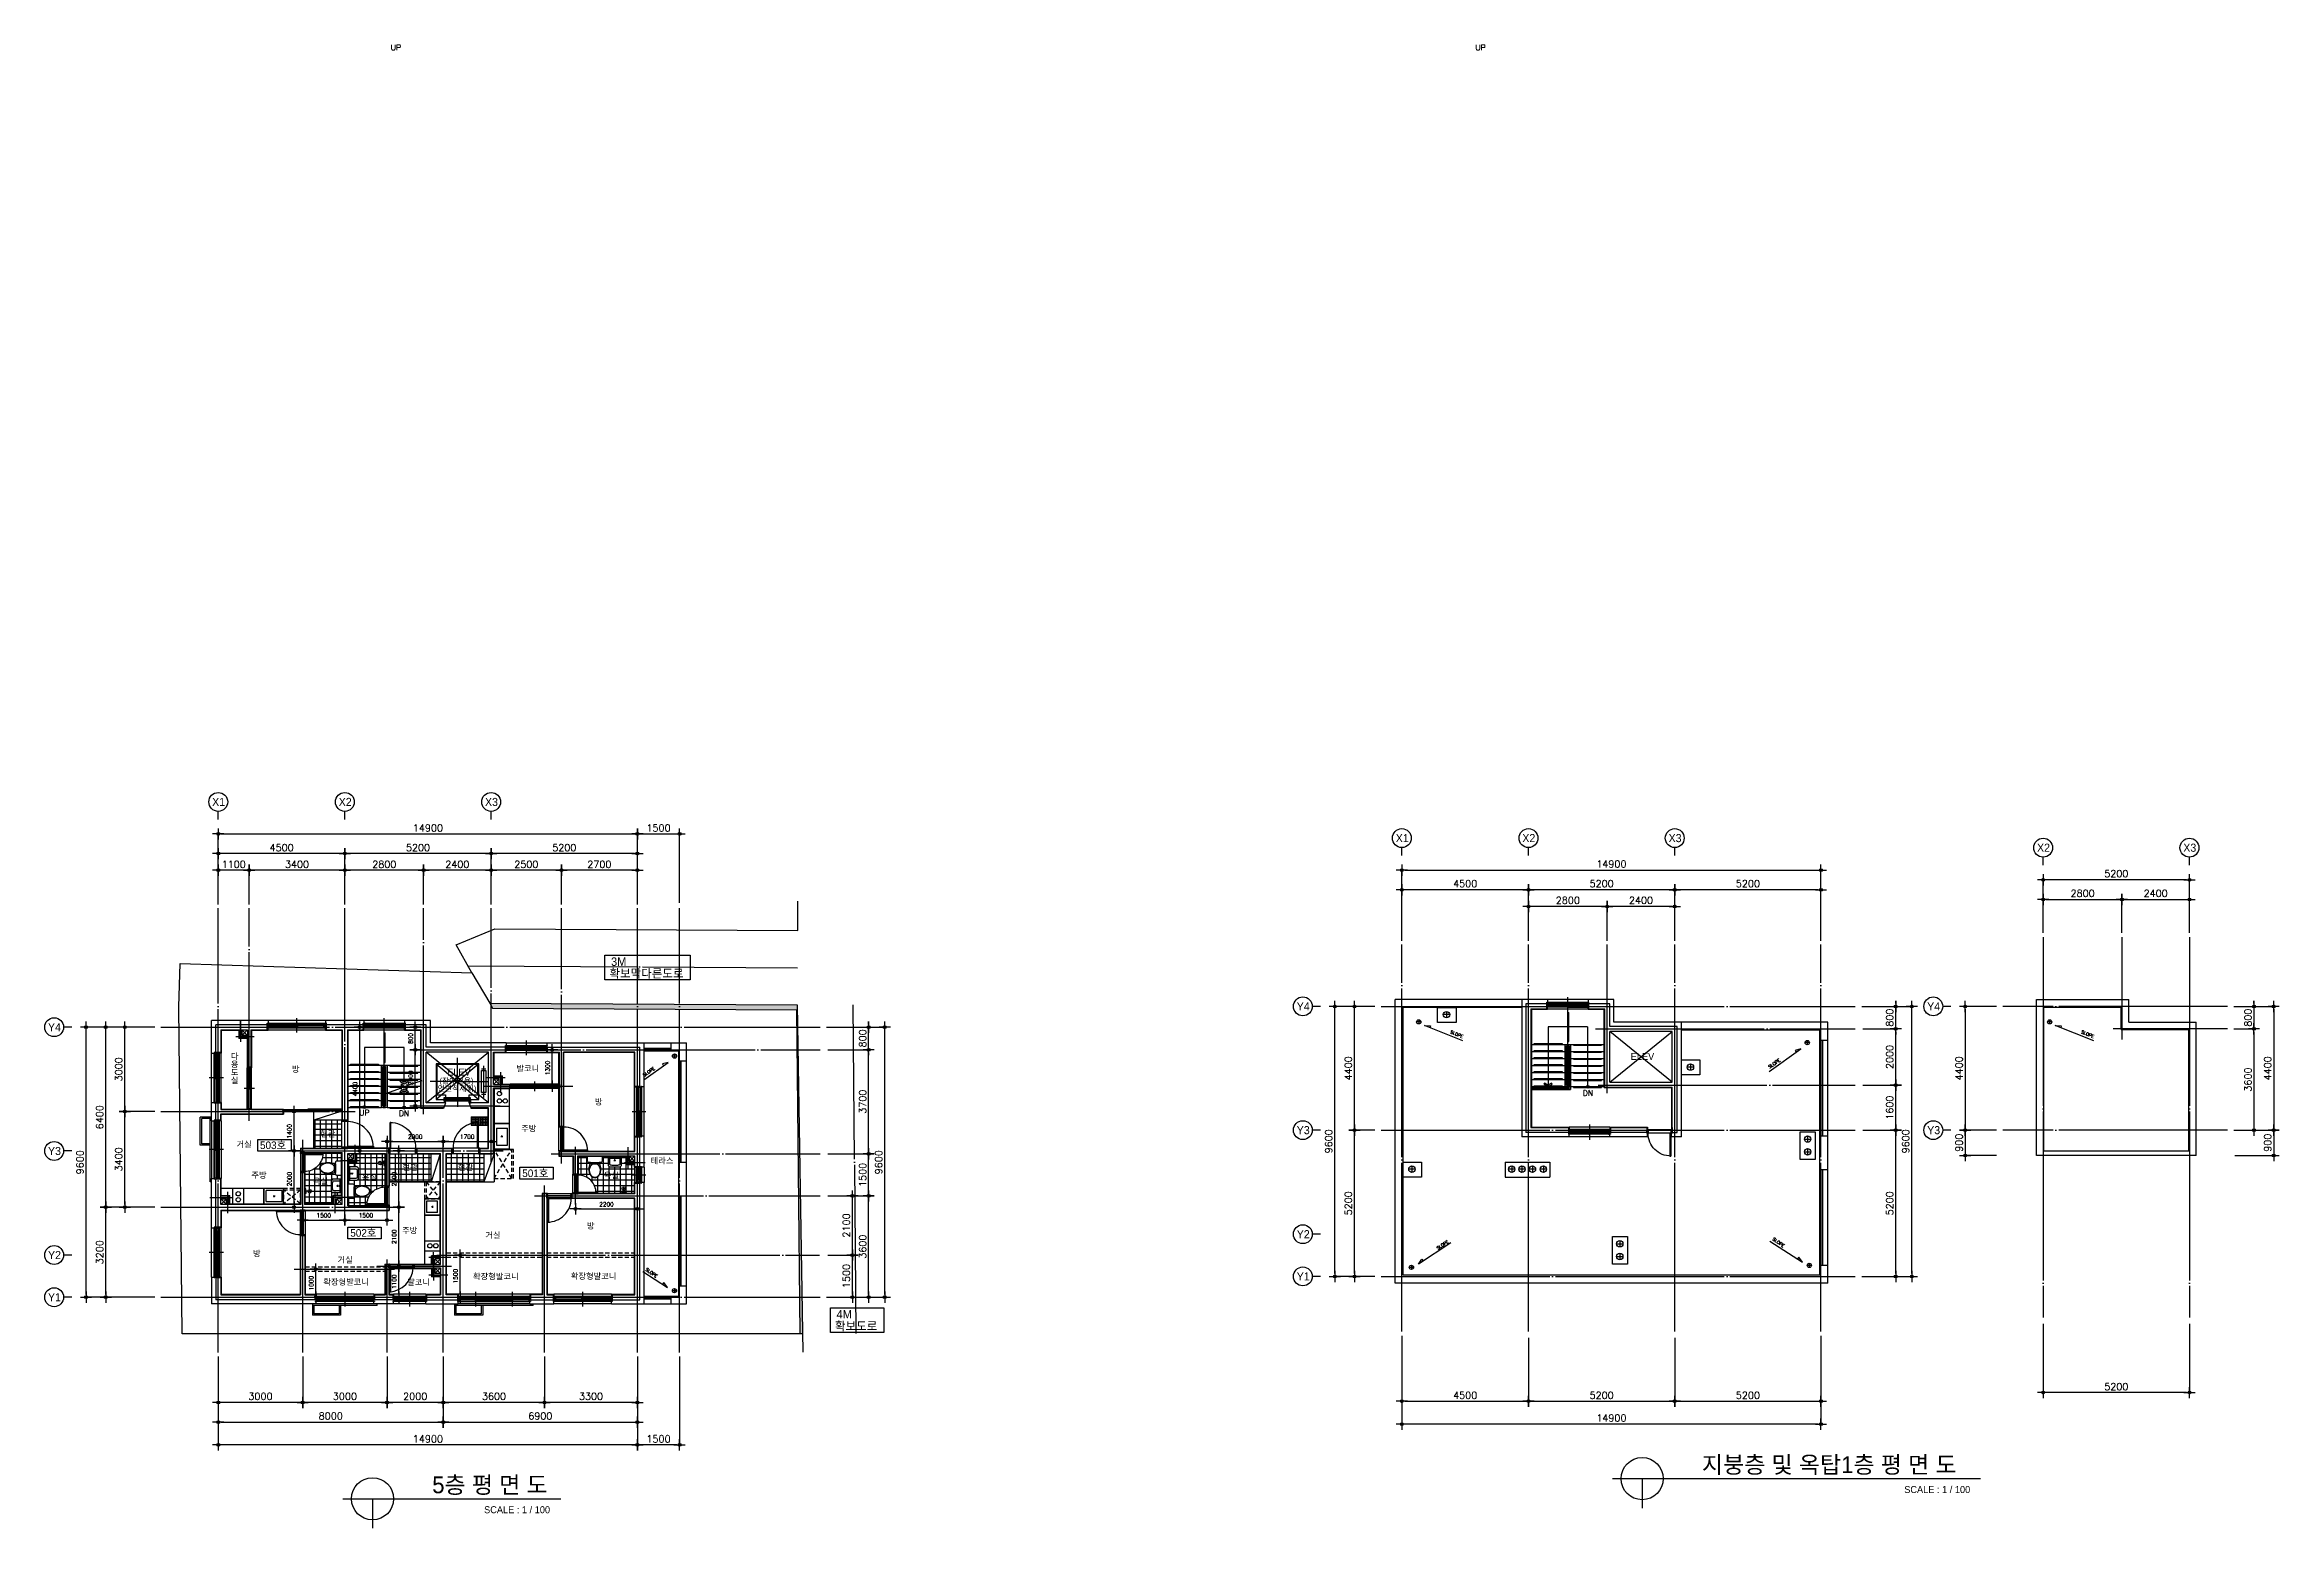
# Model space of a CAD drawing. Header units: millimetres. Extents: x 5537433 to 5830173, y -900794 to -778623.
# Drawn here: x 5662050 to 5741494, y -831370 to -778623 of the extents above; entities that cross this region are included whole.
import ezdxf
from ezdxf.enums import TextEntityAlignment as Align

# ---------------------------------------------------------------- set-up
doc = ezdxf.new("R2010")
doc.units = ezdxf.units.MM
doc.header["$LTSCALE"] = 100
doc.linetypes.add('CEN', pattern=[62, 60, -1, 0, -1])
doc.linetypes.add('HID', pattern=[2.3, 1.5, -0.8])
doc.layers.get('0').update_dxf_attribs({"linetype": 'CONTINUOUS'})
doc.layers.get('DEFPOINTS').update_dxf_attribs({"linetype": 'CONTINUOUS'})
for name, color, linetype in [('181', 181, 'CONTINUOUS'), ('60', 60, 'CONTINUOUS'), ('9', 9, 'CONTINUOUS'), ('CEN', 1, 'CEN'), ('COL', 2, 'CONTINUOUS'), ('COR', 4, 'CONTINUOUS'), ('DIM', 7, 'CONTINUOUS'), ('ETC', 6, 'CONTINUOUS'), ('FIN', 9, 'CONTINUOUS'), ('FUR', 181, 'CONTINUOUS'), ('HAT', 8, 'CONTINUOUS'), ('SYM', 7, 'CONTINUOUS'), ('WAL', 3, 'CONTINUOUS'), ('WID', 4, 'CONTINUOUS')]:
    doc.layers.add(name, color=color, linetype=linetype)
doc.styles.add('2', font='')
doc.styles.add('GHS', font='ROMANS.shx', dxfattribs={"bigfont": 'GHS.shx'})
doc.styles.add('HGTXT', font='romans.shx', dxfattribs={"bigfont": 'whgtxt.shx'})
doc.styles.get('2').set_extended_font_data('HYtbrB')
doc.dimstyles.get("Standard").update_dxf_attribs({"dimtxt": 0.18, "dimasz": 0.18, "dimexe": 0.18, "dimexo": 0.0625, "dimgap": 0.09, "dimtad": 0, "dimtih": 1, "dimtoh": 1, "dimdec": 4, "dimzin": 0, "dimdsep": 46, "dimtxsty": 'STANDARD', "dimcen": 0.09, "dimadec": 0, "dimazin": 0, "dimtfac": 1, "dimtdec": 4, "dimtofl": 0, "dimtmove": 0, "dimatfit": 3, "dimfxl": 1, "dimtolj": 1, "dimtzin": 0, "dimarcsym": 0})
pattern_1 = [(0, (-69881.65, -4384.8), (0, 200), []), (90, (-69881.65, -4384.8), (-200, 1e-14), [])]

msp = doc.modelspace()

# ---------------------------------------------------------------- texts
at = {"layer": '60', "color": 8, "style": 'GHS'}
for p in [(5674535.6, -778723.3), (5713096.6, -778723.3)]:
    msp.add_text('UP', height=200, dxfattribs=at).set_placement(p, align=Align.MIDDLE)
at = {"layer": '60', "linetype": 'Continuous', "style": '2'}
for s, p in [('X1', (5668234.2, -805545.5)), ('X2', (5672734.2, -805545.5)), ('X3', (5677934.2, -805545.5)), ('X1', (5710312.7, -806830.7)), ('X2', (5714812.7, -806830.7)), ('X3', (5720012.7, -806830.7)), ('X2', (5733111.1, -807172.4)), ('X3', (5738311.1, -807172.4)), ('Y4', (5706793.2, -812814.3)), ('Y4', (5729205.5, -812814.3)), ('Y4', (5662399.2, -813554.8)), ('Y3', (5706793.2, -817214.3)), ('Y3', (5729205.5, -817214.3)), ('Y3', (5662399.2, -817954.8)), ('Y2', (5706793.2, -820914.3)), ('Y2', (5662399.2, -821654.8)), ('Y1', (5662399.2, -823154.8)), ('Y1', (5706793.2, -822414.3))]:
    msp.add_text(s, height=288, dxfattribs=at).set_placement(p, align=Align.MIDDLE_CENTER)
at = {"layer": '60', "color": 8, "linetype": 'Continuous', "style": '2'}
for s, p in [('3M ', (5682184.9, -811373.3)), ('확보막다른도로', (5682127.7, -811793.3)), ('4M ', (5690202.8, -823909.4)), ('확보도로', (5690145.6, -824329.4))]:
    msp.add_text(s, height=300, dxfattribs=at).set_placement(p)
at = {"layer": '60', "style": 'HGTXT'}
for rotation, p in [(338.13916, (5712267.6, -813869.6)), (338.13916, (5734697, -813869.6)), (34.588203, (5683594.6, -815161.7)), (34.588203, (5723602.9, -814867.1)), (33.147475, (5711813.2, -821320.5)), (324.449573, (5723689.4, -821273)), (324.449573, (5683622.9, -822354.4))]:
    msp.add_text('SLOPE ', height=112.5, rotation=rotation, dxfattribs=at).set_placement(p, align=Align.CENTER)
at = {"layer": '60', "style": '2'}
for s, height, p in [('용', 210, (5668668.6, -814978.9)), ('도', 210, (5668668.6, -815264.5)), ('다', 210, (5668668.6, -814693.8)), ('방', 210, (5670840.3, -815148.9)), ('ELEV', 250, (5676357.2, -815274.7)), ('발코니', 210, (5678820.5, -815129)), ('ELEV', 250, (5718435.6, -814716.7)), ('실', 210, (5668668.6, -815550.1)), ('(연면적제외)', 200, (5675931.2, -815833)), ('(장애인용)', 200, (5676086.5, -815563.5)), ('방', 210, (5681612, -816312.9)), ('현관', 210, (5671844.6, -817447.2)), ('주방', 210, (5678989.6, -817259.3)), ('거실', 210, (5668867.4, -817822.3)), ('503호', 270, (5669705, -817886.5)), ('테라스', 210, (5683595, -818405.7)), ('주방', 210, (5669399.2, -818917.8)), ('욕실', 210, (5671586, -819139)), ('욕실', 210, (5673329.1, -819001)), ('현관', 210, (5674769.8, -818639.4)), ('현관', 210, (5676738.8, -818639.4)), ('501호', 270, (5679028.8, -818881.9)), ('욕실', 210, (5681927.8, -818927.9)), ('주방', 210, (5674757.1, -820885.5)), ('방', 210, (5681328.1, -820720)), ('502호', 270, (5672914.8, -821003.4)), ('거실', 210, (5677715.4, -821055.1)), ('방', 210, (5669458.8, -821705.5)), ('거실', 210, (5672462.2, -821928.9)), ('확장형발코니', 210, (5671955.6, -822715.6)), ('발코니', 210, (5674937.4, -822720.8)), ('확장형발코니', 210, (5677277.5, -822519.7)), ('확장형발코니', 210, (5680754.3, -822507.1)), ('지붕층 및 옥탑1층 평 면 도', 600, (5720965, -829405.8)), ('5층 평 면 도 ', 600, (5675828.2, -830123.3)), ('SCALE : 1 / 100', 250, (5728159.7, -830116.4)), ('SCALE : 1 / 100', 250, (5677671.6, -830834))]:
    msp.add_text(s, height=height, dxfattribs=at).set_placement(p)
at = {"layer": '60', "style": 'GHS'}
for s, p in [('DN', (5716915.3, -815895.4)), ('UP', (5673415.4, -816593.4)), ('DN', (5674828, -816612.4))]:
    msp.add_text(s, height=200, dxfattribs=at).set_placement(p, align=Align.MIDDLE)

# ---------------------------------------------------------------- blocks, each defined once
blk = doc.blocks.new('Z_DOT')
at = {"layer": 'DIM', "color": 7}
for p, q in [((-2, 0), (2, 0)), ((0, -2), (0, 2))]:
    blk.add_line(p, q, dxfattribs=at)
for radius in [0.5, 0.25]:
    blk.add_circle((0, 0), radius, dxfattribs=at)
blk = doc.blocks.new('*D78')
at = {"layer": 'DEFPOINTS', "color": 0, "linetype": 'Continuous', "transparency": 16777216}
for p in [(5668222, -807384), (5668222, -809493), (5672722, -809493)]:
    blk.add_point(p, dxfattribs=at)
at = {"layer": 'DIM', "color": 0, "linetype": 'Continuous', "lineweight": -2, "transparency": 16777216}
for p, q in [((5668222, -809193), (5668222, -807384)), ((5672622, -807384), (5668322, -807384)), ((5672722, -809193), (5672722, -807384))]:
    blk.add_line(p, q, dxfattribs=at)
at = {"layer": 'DIM', "color": 0, "linetype": 'Continuous', "lineweight": -2, "transparency": 16777216, "xscale": 100, "yscale": 100, "zscale": 100, "rotation": 180}
blk.add_blockref('Z_DOT', (5668222, -807384), dxfattribs=at)
at = {"layer": 'DIM', "color": 0, "linetype": 'Continuous', "lineweight": -2, "transparency": 16777216, "xscale": 100, "yscale": 100, "zscale": 100}
blk.add_blockref('Z_DOT', (5672722, -807384), dxfattribs=at)
at = {"layer": 'DIM', "color": 60, "linetype": 'Continuous', "transparency": 16777216, "insert": (5670472, -807169), "char_height": 250, "attachment_point": 5, "style": 'GHS'}
blk.add_mtext('\\A1;4500', dxfattribs=at)
blk = doc.blocks.new('*D79')
at = {"layer": 'DEFPOINTS', "color": 0, "linetype": 'Continuous', "transparency": 16777216}
for p in [(5683122, -806684), (5668222, -809427), (5683122, -809427)]:
    blk.add_point(p, dxfattribs=at)
at = {"layer": 'DIM', "color": 0, "linetype": 'Continuous', "lineweight": -2, "transparency": 16777216}
for p, q in [((5668222, -809127), (5668222, -806684)), ((5668322, -806684), (5683022, -806684)), ((5683122, -809127), (5683122, -806684))]:
    blk.add_line(p, q, dxfattribs=at)
at = {"layer": 'DIM', "color": 0, "linetype": 'Continuous', "lineweight": -2, "transparency": 16777216, "xscale": 100, "yscale": 100, "zscale": 100, "rotation": 180}
blk.add_blockref('Z_DOT', (5668222, -806684), dxfattribs=at)
at = {"layer": 'DIM', "color": 0, "linetype": 'Continuous', "lineweight": -2, "transparency": 16777216, "xscale": 100, "yscale": 100, "zscale": 100}
blk.add_blockref('Z_DOT', (5683122, -806684), dxfattribs=at)
at = {"layer": 'DIM', "color": 60, "linetype": 'Continuous', "transparency": 16777216, "insert": (5675672, -806469), "char_height": 250, "attachment_point": 5, "style": 'GHS'}
blk.add_mtext('\\A1;14900', dxfattribs=at)
blk = doc.blocks.new('*D80')
at = {"layer": 'DEFPOINTS', "color": 0, "linetype": 'Continuous', "transparency": 16777216}
for p in [(5672722, -807384), (5672722, -809493), (5677922, -809493)]:
    blk.add_point(p, dxfattribs=at)
at = {"layer": 'DIM', "color": 0, "linetype": 'Continuous', "lineweight": -2, "transparency": 16777216}
for p, q in [((5672722, -809193), (5672722, -807384)), ((5677822, -807384), (5672822, -807384)), ((5677922, -809193), (5677922, -807384))]:
    blk.add_line(p, q, dxfattribs=at)
at = {"layer": 'DIM', "color": 0, "linetype": 'Continuous', "lineweight": -2, "transparency": 16777216, "xscale": 100, "yscale": 100, "zscale": 100, "rotation": 180}
blk.add_blockref('Z_DOT', (5672722, -807384), dxfattribs=at)
at = {"layer": 'DIM', "color": 0, "linetype": 'Continuous', "lineweight": -2, "transparency": 16777216, "xscale": 100, "yscale": 100, "zscale": 100}
blk.add_blockref('Z_DOT', (5677922, -807384), dxfattribs=at)
at = {"layer": 'DIM', "color": 60, "linetype": 'Continuous', "transparency": 16777216, "insert": (5675322, -807169), "char_height": 250, "attachment_point": 5, "style": 'GHS'}
blk.add_mtext('\\A1;5200', dxfattribs=at)
blk = doc.blocks.new('*D81')
at = {"layer": 'DEFPOINTS', "color": 0, "linetype": 'Continuous', "transparency": 16777216}
for p in [(5668222, -807974), (5668222, -809493), (5669322, -809493)]:
    blk.add_point(p, dxfattribs=at)
at = {"layer": 'DIM', "color": 0, "linetype": 'Continuous', "lineweight": -2, "transparency": 16777216}
for p, q in [((5668222, -809193), (5668222, -807974)), ((5669222, -807974), (5668322, -807974)), ((5669322, -809193), (5669322, -807974))]:
    blk.add_line(p, q, dxfattribs=at)
at = {"layer": 'DIM', "color": 0, "linetype": 'Continuous', "lineweight": -2, "transparency": 16777216, "xscale": 100, "yscale": 100, "zscale": 100, "rotation": 180}
blk.add_blockref('Z_DOT', (5668222, -807974), dxfattribs=at)
at = {"layer": 'DIM', "color": 0, "linetype": 'Continuous', "lineweight": -2, "transparency": 16777216, "xscale": 100, "yscale": 100, "zscale": 100}
blk.add_blockref('Z_DOT', (5669322, -807974), dxfattribs=at)
at = {"layer": 'DIM', "color": 60, "linetype": 'Continuous', "transparency": 16777216, "insert": (5668772, -807759), "char_height": 250, "attachment_point": 5, "style": 'GHS'}
blk.add_mtext('\\A1;1100', dxfattribs=at)
blk = doc.blocks.new('*D82')
at = {"layer": 'DEFPOINTS', "color": 0, "linetype": 'Continuous', "transparency": 16777216}
for p in [(5669322, -807974), (5669322, -809493), (5672722, -809493)]:
    blk.add_point(p, dxfattribs=at)
at = {"layer": 'DIM', "color": 0, "linetype": 'Continuous', "lineweight": -2, "transparency": 16777216}
for p, q in [((5669322, -809193), (5669322, -807974)), ((5672622, -807974), (5669422, -807974)), ((5672722, -809193), (5672722, -807974))]:
    blk.add_line(p, q, dxfattribs=at)
at = {"layer": 'DIM', "color": 0, "linetype": 'Continuous', "lineweight": -2, "transparency": 16777216, "xscale": 100, "yscale": 100, "zscale": 100, "rotation": 180}
blk.add_blockref('Z_DOT', (5669322, -807974), dxfattribs=at)
at = {"layer": 'DIM', "color": 0, "linetype": 'Continuous', "lineweight": -2, "transparency": 16777216, "xscale": 100, "yscale": 100, "zscale": 100}
blk.add_blockref('Z_DOT', (5672722, -807974), dxfattribs=at)
at = {"layer": 'DIM', "color": 60, "linetype": 'Continuous', "transparency": 16777216, "insert": (5671022, -807759), "char_height": 250, "attachment_point": 5, "style": 'GHS'}
blk.add_mtext('\\A1;3400', dxfattribs=at)
blk = doc.blocks.new('*D83')
at = {"layer": 'DEFPOINTS', "color": 0, "linetype": 'Continuous', "transparency": 16777216}
for p in [(5672722, -807974), (5672722, -809493), (5675522, -809493)]:
    blk.add_point(p, dxfattribs=at)
at = {"layer": 'DIM', "color": 0, "linetype": 'Continuous', "lineweight": -2, "transparency": 16777216}
for p, q in [((5672722, -809193), (5672722, -807974)), ((5675422, -807974), (5672822, -807974)), ((5675522, -809193), (5675522, -807974))]:
    blk.add_line(p, q, dxfattribs=at)
at = {"layer": 'DIM', "color": 0, "linetype": 'Continuous', "lineweight": -2, "transparency": 16777216, "xscale": 100, "yscale": 100, "zscale": 100, "rotation": 180}
blk.add_blockref('Z_DOT', (5672722, -807974), dxfattribs=at)
at = {"layer": 'DIM', "color": 0, "linetype": 'Continuous', "lineweight": -2, "transparency": 16777216, "xscale": 100, "yscale": 100, "zscale": 100}
blk.add_blockref('Z_DOT', (5675522, -807974), dxfattribs=at)
at = {"layer": 'DIM', "color": 60, "linetype": 'Continuous', "transparency": 16777216, "insert": (5674122, -807759), "char_height": 250, "attachment_point": 5, "style": 'GHS'}
blk.add_mtext('\\A1;2800', dxfattribs=at)
blk = doc.blocks.new('*D84')
at = {"layer": 'DEFPOINTS', "color": 0, "linetype": 'Continuous', "transparency": 16777216}
for p in [(5675522, -807974), (5675522, -809493), (5677922, -809493)]:
    blk.add_point(p, dxfattribs=at)
at = {"layer": 'DIM', "color": 0, "linetype": 'Continuous', "lineweight": -2, "transparency": 16777216}
for p, q in [((5675522, -809193), (5675522, -807974)), ((5677822, -807974), (5675622, -807974)), ((5677922, -809193), (5677922, -807974))]:
    blk.add_line(p, q, dxfattribs=at)
at = {"layer": 'DIM', "color": 0, "linetype": 'Continuous', "lineweight": -2, "transparency": 16777216, "xscale": 100, "yscale": 100, "zscale": 100, "rotation": 180}
blk.add_blockref('Z_DOT', (5675522, -807974), dxfattribs=at)
at = {"layer": 'DIM', "color": 0, "linetype": 'Continuous', "lineweight": -2, "transparency": 16777216, "xscale": 100, "yscale": 100, "zscale": 100}
blk.add_blockref('Z_DOT', (5677922, -807974), dxfattribs=at)
at = {"layer": 'DIM', "color": 60, "linetype": 'Continuous', "transparency": 16777216, "insert": (5676722, -807759), "char_height": 250, "attachment_point": 5, "style": 'GHS'}
blk.add_mtext('\\A1;2400', dxfattribs=at)
blk = doc.blocks.new('*D85')
at = {"layer": 'DEFPOINTS', "color": 0, "linetype": 'Continuous', "transparency": 16777216}
for p in [(5677922, -807974), (5677922, -809493), (5680422, -809493)]:
    blk.add_point(p, dxfattribs=at)
at = {"layer": 'DIM', "color": 0, "linetype": 'Continuous', "lineweight": -2, "transparency": 16777216}
for p, q in [((5677922, -809193), (5677922, -807974)), ((5680322, -807974), (5678022, -807974)), ((5680422, -809193), (5680422, -807974))]:
    blk.add_line(p, q, dxfattribs=at)
at = {"layer": 'DIM', "color": 0, "linetype": 'Continuous', "lineweight": -2, "transparency": 16777216, "xscale": 100, "yscale": 100, "zscale": 100, "rotation": 180}
blk.add_blockref('Z_DOT', (5677922, -807974), dxfattribs=at)
at = {"layer": 'DIM', "color": 0, "linetype": 'Continuous', "lineweight": -2, "transparency": 16777216, "xscale": 100, "yscale": 100, "zscale": 100}
blk.add_blockref('Z_DOT', (5680422, -807974), dxfattribs=at)
at = {"layer": 'DIM', "color": 60, "linetype": 'Continuous', "transparency": 16777216, "insert": (5679172, -807759), "char_height": 250, "attachment_point": 5, "style": 'GHS'}
blk.add_mtext('\\A1;2500', dxfattribs=at)
blk = doc.blocks.new('*D86')
at = {"layer": 'DEFPOINTS', "color": 0, "linetype": 'Continuous', "transparency": 16777216}
for p in [(5680422, -807974), (5680422, -809493), (5683122, -809493)]:
    blk.add_point(p, dxfattribs=at)
at = {"layer": 'DIM', "color": 0, "linetype": 'Continuous', "lineweight": -2, "transparency": 16777216}
for p, q in [((5680422, -809193), (5680422, -807974)), ((5683022, -807974), (5680522, -807974)), ((5683122, -809193), (5683122, -807974))]:
    blk.add_line(p, q, dxfattribs=at)
at = {"layer": 'DIM', "color": 0, "linetype": 'Continuous', "lineweight": -2, "transparency": 16777216, "xscale": 100, "yscale": 100, "zscale": 100, "rotation": 180}
blk.add_blockref('Z_DOT', (5680422, -807974), dxfattribs=at)
at = {"layer": 'DIM', "color": 0, "linetype": 'Continuous', "lineweight": -2, "transparency": 16777216, "xscale": 100, "yscale": 100, "zscale": 100}
blk.add_blockref('Z_DOT', (5683122, -807974), dxfattribs=at)
at = {"layer": 'DIM', "color": 60, "linetype": 'Continuous', "transparency": 16777216, "insert": (5681772, -807759), "char_height": 250, "attachment_point": 5, "style": 'GHS'}
blk.add_mtext('\\A1;2700', dxfattribs=at)
blk = doc.blocks.new('*D87')
at = {"layer": 'DEFPOINTS', "color": 0, "linetype": 'Continuous', "transparency": 16777216}
for p in [(5689593, -819554), (5691343, -819554), (5689593, -823154)]:
    blk.add_point(p, dxfattribs=at)
at = {"layer": 'DIM', "color": 0, "linetype": 'Continuous', "lineweight": -2, "transparency": 16777216}
for p, q in [((5689893, -819554), (5691343, -819554)), ((5691343, -823054), (5691343, -819654)), ((5689893, -823154), (5691343, -823154))]:
    blk.add_line(p, q, dxfattribs=at)
at = {"layer": 'DIM', "color": 0, "linetype": 'Continuous', "lineweight": -2, "transparency": 16777216, "xscale": 100, "yscale": 100, "zscale": 100}
for p, rotation in [((5691343, -819554), 90), ((5691343, -823154), 270)]:
    blk.add_blockref('Z_DOT', p, dxfattribs=dict(at, rotation=rotation))
at = {"layer": 'DIM', "color": 60, "linetype": 'Continuous', "transparency": 16777216, "insert": (5691128, -821354), "char_height": 250, "attachment_point": 5, "rotation": 90, "style": 'GHS'}
blk.add_mtext('\\A1;3600', dxfattribs=at)
blk = doc.blocks.new('*D88')
at = {"layer": 'DEFPOINTS', "color": 0, "linetype": 'Continuous', "transparency": 16777216}
for p in [(5668222, -825033), (5676222, -825033), (5676222, -827594)]:
    blk.add_point(p, dxfattribs=at)
at = {"layer": 'DIM', "color": 0, "linetype": 'Continuous', "lineweight": -2, "transparency": 16777216}
for p, q in [((5668222, -825333), (5668222, -827594)), ((5676222, -825333), (5676222, -827594)), ((5668322, -827594), (5676122, -827594))]:
    blk.add_line(p, q, dxfattribs=at)
at = {"layer": 'DIM', "color": 0, "linetype": 'Continuous', "lineweight": -2, "transparency": 16777216, "xscale": 100, "yscale": 100, "zscale": 100, "rotation": 180}
blk.add_blockref('Z_DOT', (5668222, -827594), dxfattribs=at)
at = {"layer": 'DIM', "color": 0, "linetype": 'Continuous', "lineweight": -2, "transparency": 16777216, "xscale": 100, "yscale": 100, "zscale": 100}
blk.add_blockref('Z_DOT', (5676222, -827594), dxfattribs=at)
at = {"layer": 'DIM', "color": 60, "linetype": 'Continuous', "transparency": 16777216, "insert": (5672222, -827379), "char_height": 250, "attachment_point": 5, "style": 'GHS'}
blk.add_mtext('\\A1;8000', dxfattribs=at)
blk = doc.blocks.new('*D89')
at = {"layer": 'DEFPOINTS', "color": 0, "linetype": 'Continuous', "transparency": 16777216}
for p in [(5668222, -824967), (5683122, -824967), (5668222, -828404)]:
    blk.add_point(p, dxfattribs=at)
at = {"layer": 'DIM', "color": 0, "linetype": 'Continuous', "lineweight": -2, "transparency": 16777216}
for p, q in [((5668222, -825267), (5668222, -828404)), ((5683122, -825267), (5683122, -828404)), ((5683022, -828404), (5668322, -828404))]:
    blk.add_line(p, q, dxfattribs=at)
at = {"layer": 'DIM', "color": 0, "linetype": 'Continuous', "lineweight": -2, "transparency": 16777216, "xscale": 100, "yscale": 100, "zscale": 100, "rotation": 180}
blk.add_blockref('Z_DOT', (5668222, -828404), dxfattribs=at)
at = {"layer": 'DIM', "color": 0, "linetype": 'Continuous', "lineweight": -2, "transparency": 16777216, "xscale": 100, "yscale": 100, "zscale": 100}
blk.add_blockref('Z_DOT', (5683122, -828404), dxfattribs=at)
at = {"layer": 'DIM', "color": 60, "linetype": 'Continuous', "transparency": 16777216, "insert": (5675672, -828189), "char_height": 250, "attachment_point": 5, "style": 'GHS'}
blk.add_mtext('\\A1;14900', dxfattribs=at)
blk = doc.blocks.new('*D90')
at = {"layer": 'DEFPOINTS', "color": 0, "linetype": 'Continuous', "transparency": 16777216}
for p in [(5668222, -824967), (5671222, -824967), (5668222, -826894)]:
    blk.add_point(p, dxfattribs=at)
at = {"layer": 'DIM', "color": 0, "linetype": 'Continuous', "lineweight": -2, "transparency": 16777216}
for p, q in [((5668222, -825267), (5668222, -826894)), ((5671222, -825267), (5671222, -826894)), ((5671122, -826894), (5668322, -826894))]:
    blk.add_line(p, q, dxfattribs=at)
at = {"layer": 'DIM', "color": 0, "linetype": 'Continuous', "lineweight": -2, "transparency": 16777216, "xscale": 100, "yscale": 100, "zscale": 100, "rotation": 180}
blk.add_blockref('Z_DOT', (5668222, -826894), dxfattribs=at)
at = {"layer": 'DIM', "color": 0, "linetype": 'Continuous', "lineweight": -2, "transparency": 16777216, "xscale": 100, "yscale": 100, "zscale": 100}
blk.add_blockref('Z_DOT', (5671222, -826894), dxfattribs=at)
at = {"layer": 'DIM', "color": 60, "linetype": 'Continuous', "transparency": 16777216, "insert": (5669722, -826679), "char_height": 250, "attachment_point": 5, "style": 'GHS'}
blk.add_mtext('\\A1;3000', dxfattribs=at)
blk = doc.blocks.new('*D91')
at = {"layer": 'DEFPOINTS', "color": 0, "linetype": 'Continuous', "transparency": 16777216}
for p in [(5664220, -819954), (5666261, -819954), (5666261, -823154)]:
    blk.add_point(p, dxfattribs=at)
at = {"layer": 'DIM', "color": 0, "linetype": 'Continuous', "lineweight": -2, "transparency": 16777216}
for p, q in [((5665961, -819954), (5664220, -819954)), ((5664220, -823054), (5664220, -820054)), ((5665961, -823154), (5664220, -823154))]:
    blk.add_line(p, q, dxfattribs=at)
at = {"layer": 'DIM', "color": 0, "linetype": 'Continuous', "lineweight": -2, "transparency": 16777216, "xscale": 100, "yscale": 100, "zscale": 100}
for p, rotation in [((5664220, -819954), 90), ((5664220, -823154), 270)]:
    blk.add_blockref('Z_DOT', p, dxfattribs=dict(at, rotation=rotation))
at = {"layer": 'DIM', "color": 60, "linetype": 'Continuous', "transparency": 16777216, "insert": (5664005, -821554), "char_height": 250, "attachment_point": 5, "rotation": 90, "style": 'GHS'}
blk.add_mtext('\\A1;3200', dxfattribs=at)
blk = doc.blocks.new('*D92')
at = {"layer": 'DEFPOINTS', "color": 0, "linetype": 'Continuous', "transparency": 16777216}
for p in [(5663520, -813554), (5666218, -813554), (5666218, -823154)]:
    blk.add_point(p, dxfattribs=at)
at = {"layer": 'DIM', "color": 0, "linetype": 'Continuous', "lineweight": -2, "transparency": 16777216}
for p, q in [((5665918, -813554), (5663520, -813554)), ((5663520, -823054), (5663520, -813654)), ((5665918, -823154), (5663520, -823154))]:
    blk.add_line(p, q, dxfattribs=at)
at = {"layer": 'DIM', "color": 0, "linetype": 'Continuous', "lineweight": -2, "transparency": 16777216, "xscale": 100, "yscale": 100, "zscale": 100}
for p, rotation in [((5663520, -813554), 90), ((5663520, -823154), 270)]:
    blk.add_blockref('Z_DOT', p, dxfattribs=dict(at, rotation=rotation))
at = {"layer": 'DIM', "color": 60, "linetype": 'Continuous', "transparency": 16777216, "insert": (5663305, -818354), "char_height": 250, "attachment_point": 5, "rotation": 90, "style": 'GHS'}
blk.add_mtext('\\A1;9600', dxfattribs=at)
blk = doc.blocks.new('*D93')
at = {"layer": 'DEFPOINTS', "color": 0, "linetype": 'Continuous', "transparency": 16777216}
for p in [(5664220, -813554), (5666261, -813554), (5666261, -819954)]:
    blk.add_point(p, dxfattribs=at)
at = {"layer": 'DIM', "color": 0, "linetype": 'Continuous', "lineweight": -2, "transparency": 16777216}
for p, q in [((5665961, -813554), (5664220, -813554)), ((5664220, -819854), (5664220, -813654)), ((5665961, -819954), (5664220, -819954))]:
    blk.add_line(p, q, dxfattribs=at)
at = {"layer": 'DIM', "color": 0, "linetype": 'Continuous', "lineweight": -2, "transparency": 16777216, "xscale": 100, "yscale": 100, "zscale": 100}
for p, rotation in [((5664220, -813554), 90), ((5664220, -819954), 270)]:
    blk.add_blockref('Z_DOT', p, dxfattribs=dict(at, rotation=rotation))
at = {"layer": 'DIM', "color": 60, "linetype": 'Continuous', "transparency": 16777216, "insert": (5664005, -816754), "char_height": 250, "attachment_point": 5, "rotation": 90, "style": 'GHS'}
blk.add_mtext('\\A1;6400', dxfattribs=at)
blk = doc.blocks.new('*D94')
at = {"layer": 'DEFPOINTS', "color": 0, "linetype": 'Continuous', "transparency": 16777216}
for p in [(5689550, -813554), (5691915, -813554), (5689550, -823154)]:
    blk.add_point(p, dxfattribs=at)
at = {"layer": 'DIM', "color": 0, "linetype": 'Continuous', "lineweight": -2, "transparency": 16777216}
for p, q in [((5689850, -813554), (5691915, -813554)), ((5691915, -823054), (5691915, -813654)), ((5689850, -823154), (5691915, -823154))]:
    blk.add_line(p, q, dxfattribs=at)
at = {"layer": 'DIM', "color": 0, "linetype": 'Continuous', "lineweight": -2, "transparency": 16777216, "xscale": 100, "yscale": 100, "zscale": 100}
for p, rotation in [((5691915, -813554), 90), ((5691915, -823154), 270)]:
    blk.add_blockref('Z_DOT', p, dxfattribs=dict(at, rotation=rotation))
at = {"layer": 'DIM', "color": 60, "linetype": 'Continuous', "transparency": 16777216, "insert": (5691700, -818354), "char_height": 250, "attachment_point": 5, "rotation": 90, "style": 'GHS'}
blk.add_mtext('\\A1;9600', dxfattribs=at)
blk = doc.blocks.new('*D95')
at = {"layer": 'DEFPOINTS', "color": 0, "linetype": 'Continuous', "transparency": 16777216}
for p in [(5689593, -813554), (5691343, -813554), (5689593, -814354)]:
    blk.add_point(p, dxfattribs=at)
at = {"layer": 'DIM', "color": 0, "linetype": 'Continuous', "lineweight": -2, "transparency": 16777216}
for p, q in [((5691343, -813454), (5691343, -813354)), ((5689893, -813554), (5691343, -813554)), ((5691343, -814354), (5691343, -813554)), ((5689893, -814354), (5691343, -814354)), ((5691343, -814454), (5691343, -814554))]:
    blk.add_line(p, q, dxfattribs=at)
at = {"layer": 'DIM', "color": 0, "linetype": 'Continuous', "lineweight": -2, "transparency": 16777216, "xscale": 100, "yscale": 100, "zscale": 100}
for p, rotation in [((5691343, -813554), 270), ((5691343, -814354), 90)]:
    blk.add_blockref('Z_DOT', p, dxfattribs=dict(at, rotation=rotation))
at = {"layer": 'DIM', "color": 60, "linetype": 'Continuous', "transparency": 16777216, "insert": (5691128, -813954), "char_height": 250, "attachment_point": 5, "rotation": 90, "style": 'GHS'}
blk.add_mtext('\\A1;800', dxfattribs=at)
blk = doc.blocks.new('*D96')
at = {"layer": 'DEFPOINTS', "color": 0, "linetype": 'Continuous', "transparency": 16777216}
for p in [(5676222, -825033), (5683122, -825033), (5683122, -827594)]:
    blk.add_point(p, dxfattribs=at)
at = {"layer": 'DIM', "color": 0, "linetype": 'Continuous', "lineweight": -2, "transparency": 16777216}
for p, q in [((5676222, -825333), (5676222, -827594)), ((5683122, -825333), (5683122, -827594)), ((5676322, -827594), (5683022, -827594))]:
    blk.add_line(p, q, dxfattribs=at)
at = {"layer": 'DIM', "color": 0, "linetype": 'Continuous', "lineweight": -2, "transparency": 16777216, "xscale": 100, "yscale": 100, "zscale": 100, "rotation": 180}
blk.add_blockref('Z_DOT', (5676222, -827594), dxfattribs=at)
at = {"layer": 'DIM', "color": 0, "linetype": 'Continuous', "lineweight": -2, "transparency": 16777216, "xscale": 100, "yscale": 100, "zscale": 100}
blk.add_blockref('Z_DOT', (5683122, -827594), dxfattribs=at)
at = {"layer": 'DIM', "color": 60, "linetype": 'Continuous', "transparency": 16777216, "insert": (5679672, -827379), "char_height": 250, "attachment_point": 5, "style": 'GHS'}
blk.add_mtext('\\A1;6900', dxfattribs=at)
blk = doc.blocks.new('*D97')
at = {"layer": 'DEFPOINTS', "color": 0, "linetype": 'Continuous', "transparency": 16777216}
for p in [(5676222, -824967), (5679822, -824967), (5676222, -826894)]:
    blk.add_point(p, dxfattribs=at)
at = {"layer": 'DIM', "color": 0, "linetype": 'Continuous', "lineweight": -2, "transparency": 16777216}
for p, q in [((5676222, -825267), (5676222, -826894)), ((5679822, -825267), (5679822, -826894)), ((5679722, -826894), (5676322, -826894))]:
    blk.add_line(p, q, dxfattribs=at)
at = {"layer": 'DIM', "color": 0, "linetype": 'Continuous', "lineweight": -2, "transparency": 16777216, "xscale": 100, "yscale": 100, "zscale": 100, "rotation": 180}
blk.add_blockref('Z_DOT', (5676222, -826894), dxfattribs=at)
at = {"layer": 'DIM', "color": 0, "linetype": 'Continuous', "lineweight": -2, "transparency": 16777216, "xscale": 100, "yscale": 100, "zscale": 100}
blk.add_blockref('Z_DOT', (5679822, -826894), dxfattribs=at)
at = {"layer": 'DIM', "color": 60, "linetype": 'Continuous', "transparency": 16777216, "insert": (5678022, -826679), "char_height": 250, "attachment_point": 5, "style": 'GHS'}
blk.add_mtext('\\A1;3600', dxfattribs=at)
blk = doc.blocks.new('*D98')
at = {"layer": 'DEFPOINTS', "color": 0, "linetype": 'Continuous', "transparency": 16777216}
for p in [(5679822, -824967), (5683122, -824967), (5679822, -826894)]:
    blk.add_point(p, dxfattribs=at)
at = {"layer": 'DIM', "color": 0, "linetype": 'Continuous', "lineweight": -2, "transparency": 16777216}
for p, q in [((5679822, -825267), (5679822, -826894)), ((5683122, -825267), (5683122, -826894)), ((5683022, -826894), (5679922, -826894))]:
    blk.add_line(p, q, dxfattribs=at)
at = {"layer": 'DIM', "color": 0, "linetype": 'Continuous', "lineweight": -2, "transparency": 16777216, "xscale": 100, "yscale": 100, "zscale": 100, "rotation": 180}
blk.add_blockref('Z_DOT', (5679822, -826894), dxfattribs=at)
at = {"layer": 'DIM', "color": 0, "linetype": 'Continuous', "lineweight": -2, "transparency": 16777216, "xscale": 100, "yscale": 100, "zscale": 100}
blk.add_blockref('Z_DOT', (5683122, -826894), dxfattribs=at)
at = {"layer": 'DIM', "color": 60, "linetype": 'Continuous', "transparency": 16777216, "insert": (5681472, -826679), "char_height": 250, "attachment_point": 5, "style": 'GHS'}
blk.add_mtext('\\A1;3300', dxfattribs=at)
blk = doc.blocks.new('*D99')
at = {"layer": 'DEFPOINTS', "color": 0, "linetype": 'Continuous', "transparency": 16777216}
for p in [(5677922, -807384), (5677922, -809493), (5683122, -809493)]:
    blk.add_point(p, dxfattribs=at)
at = {"layer": 'DIM', "color": 0, "linetype": 'Continuous', "lineweight": -2, "transparency": 16777216}
for p, q in [((5677922, -809193), (5677922, -807384)), ((5683022, -807384), (5678022, -807384)), ((5683122, -809193), (5683122, -807384))]:
    blk.add_line(p, q, dxfattribs=at)
at = {"layer": 'DIM', "color": 0, "linetype": 'Continuous', "lineweight": -2, "transparency": 16777216, "xscale": 100, "yscale": 100, "zscale": 100, "rotation": 180}
blk.add_blockref('Z_DOT', (5677922, -807384), dxfattribs=at)
at = {"layer": 'DIM', "color": 0, "linetype": 'Continuous', "lineweight": -2, "transparency": 16777216, "xscale": 100, "yscale": 100, "zscale": 100}
blk.add_blockref('Z_DOT', (5683122, -807384), dxfattribs=at)
at = {"layer": 'DIM', "color": 60, "linetype": 'Continuous', "transparency": 16777216, "insert": (5680522, -807169), "char_height": 250, "attachment_point": 5, "style": 'GHS'}
blk.add_mtext('\\A1;5200', dxfattribs=at)
blk = doc.blocks.new('*D100')
at = {"layer": 'DEFPOINTS', "color": 0, "linetype": 'Continuous', "transparency": 16777216}
for p in [(5671222, -824967), (5674222, -824967), (5671222, -826894)]:
    blk.add_point(p, dxfattribs=at)
at = {"layer": 'DIM', "color": 0, "linetype": 'Continuous', "lineweight": -2, "transparency": 16777216}
for p, q in [((5671222, -825267), (5671222, -826894)), ((5674222, -825267), (5674222, -826894)), ((5674122, -826894), (5671322, -826894))]:
    blk.add_line(p, q, dxfattribs=at)
at = {"layer": 'DIM', "color": 0, "linetype": 'Continuous', "lineweight": -2, "transparency": 16777216, "xscale": 100, "yscale": 100, "zscale": 100, "rotation": 180}
blk.add_blockref('Z_DOT', (5671222, -826894), dxfattribs=at)
at = {"layer": 'DIM', "color": 0, "linetype": 'Continuous', "lineweight": -2, "transparency": 16777216, "xscale": 100, "yscale": 100, "zscale": 100}
blk.add_blockref('Z_DOT', (5674222, -826894), dxfattribs=at)
at = {"layer": 'DIM', "color": 60, "linetype": 'Continuous', "transparency": 16777216, "insert": (5672722, -826679), "char_height": 250, "attachment_point": 5, "style": 'GHS'}
blk.add_mtext('\\A1;3000', dxfattribs=at)
blk = doc.blocks.new('*D101')
at = {"layer": 'DEFPOINTS', "color": 0, "linetype": 'Continuous', "transparency": 16777216}
for p in [(5674222, -824967), (5676222, -824967), (5674222, -826894)]:
    blk.add_point(p, dxfattribs=at)
at = {"layer": 'DIM', "color": 0, "linetype": 'Continuous', "lineweight": -2, "transparency": 16777216}
for p, q in [((5674222, -825267), (5674222, -826894)), ((5676222, -825267), (5676222, -826894)), ((5676122, -826894), (5674322, -826894))]:
    blk.add_line(p, q, dxfattribs=at)
at = {"layer": 'DIM', "color": 0, "linetype": 'Continuous', "lineweight": -2, "transparency": 16777216, "xscale": 100, "yscale": 100, "zscale": 100, "rotation": 180}
blk.add_blockref('Z_DOT', (5674222, -826894), dxfattribs=at)
at = {"layer": 'DIM', "color": 0, "linetype": 'Continuous', "lineweight": -2, "transparency": 16777216, "xscale": 100, "yscale": 100, "zscale": 100}
blk.add_blockref('Z_DOT', (5676222, -826894), dxfattribs=at)
at = {"layer": 'DIM', "color": 60, "linetype": 'Continuous', "transparency": 16777216, "insert": (5675222, -826679), "char_height": 250, "attachment_point": 5, "style": 'GHS'}
blk.add_mtext('\\A1;2000', dxfattribs=at)
blk = doc.blocks.new('*D102')
at = {"layer": 'DEFPOINTS', "color": 0, "linetype": 'Continuous', "transparency": 16777216}
for p in [(5664898, -813554), (5666261, -813554), (5666261, -816554)]:
    blk.add_point(p, dxfattribs=at)
at = {"layer": 'DIM', "color": 0, "linetype": 'Continuous', "lineweight": -2, "transparency": 16777216}
for p, q in [((5665961, -813554), (5664898, -813554)), ((5664898, -816454), (5664898, -813654)), ((5665961, -816554), (5664898, -816554))]:
    blk.add_line(p, q, dxfattribs=at)
at = {"layer": 'DIM', "color": 0, "linetype": 'Continuous', "lineweight": -2, "transparency": 16777216, "xscale": 100, "yscale": 100, "zscale": 100}
for p, rotation in [((5664898, -813554), 90), ((5664898, -816554), 270)]:
    blk.add_blockref('Z_DOT', p, dxfattribs=dict(at, rotation=rotation))
at = {"layer": 'DIM', "color": 60, "linetype": 'Continuous', "transparency": 16777216, "insert": (5664683, -815054), "char_height": 250, "attachment_point": 5, "rotation": 90, "style": 'GHS'}
blk.add_mtext('\\A1;3000', dxfattribs=at)
blk = doc.blocks.new('*D103')
at = {"layer": 'DEFPOINTS', "color": 0, "linetype": 'Continuous', "transparency": 16777216}
for p in [(5664898, -816554), (5666261, -816554), (5666261, -819954)]:
    blk.add_point(p, dxfattribs=at)
at = {"layer": 'DIM', "color": 0, "linetype": 'Continuous', "lineweight": -2, "transparency": 16777216}
for p, q in [((5665961, -816554), (5664898, -816554)), ((5664898, -819854), (5664898, -816654)), ((5665961, -819954), (5664898, -819954))]:
    blk.add_line(p, q, dxfattribs=at)
at = {"layer": 'DIM', "color": 0, "linetype": 'Continuous', "lineweight": -2, "transparency": 16777216, "xscale": 100, "yscale": 100, "zscale": 100}
for p, rotation in [((5664898, -816554), 90), ((5664898, -819954), 270)]:
    blk.add_blockref('Z_DOT', p, dxfattribs=dict(at, rotation=rotation))
at = {"layer": 'DIM', "color": 60, "linetype": 'Continuous', "transparency": 16777216, "insert": (5664683, -818254), "char_height": 250, "attachment_point": 5, "rotation": 90, "style": 'GHS'}
blk.add_mtext('\\A1;3400', dxfattribs=at)
blk = doc.blocks.new('*D104')
at = {"layer": 'DEFPOINTS', "color": 0, "linetype": 'Continuous', "transparency": 16777216}
for p in [(5683122, -824967), (5684622, -824967), (5683122, -828404)]:
    blk.add_point(p, dxfattribs=at)
at = {"layer": 'DIM', "color": 0, "linetype": 'Continuous', "lineweight": -2, "transparency": 16777216}
for p, q in [((5683122, -825267), (5683122, -828404)), ((5684622, -825267), (5684622, -828404)), ((5684522, -828404), (5683222, -828404))]:
    blk.add_line(p, q, dxfattribs=at)
at = {"layer": 'DIM', "color": 0, "linetype": 'Continuous', "lineweight": -2, "transparency": 16777216, "xscale": 100, "yscale": 100, "zscale": 100, "rotation": 180}
blk.add_blockref('Z_DOT', (5683122, -828404), dxfattribs=at)
at = {"layer": 'DIM', "color": 0, "linetype": 'Continuous', "lineweight": -2, "transparency": 16777216, "xscale": 100, "yscale": 100, "zscale": 100}
blk.add_blockref('Z_DOT', (5684622, -828404), dxfattribs=at)
at = {"layer": 'DIM', "color": 60, "linetype": 'Continuous', "transparency": 16777216, "insert": (5683872, -828189), "char_height": 250, "attachment_point": 5, "style": 'GHS'}
blk.add_mtext('\\A1;1500', dxfattribs=at)
blk = doc.blocks.new('*D105')
at = {"layer": 'DEFPOINTS', "color": 0, "linetype": 'Continuous', "transparency": 16777216}
for p in [(5684622, -806684), (5683122, -809427), (5684622, -809427)]:
    blk.add_point(p, dxfattribs=at)
at = {"layer": 'DIM', "color": 0, "linetype": 'Continuous', "lineweight": -2, "transparency": 16777216}
for p, q in [((5683122, -809127), (5683122, -806684)), ((5683222, -806684), (5684522, -806684)), ((5684622, -809127), (5684622, -806684))]:
    blk.add_line(p, q, dxfattribs=at)
at = {"layer": 'DIM', "color": 0, "linetype": 'Continuous', "lineweight": -2, "transparency": 16777216, "xscale": 100, "yscale": 100, "zscale": 100, "rotation": 180}
blk.add_blockref('Z_DOT', (5683122, -806684), dxfattribs=at)
at = {"layer": 'DIM', "color": 0, "linetype": 'Continuous', "lineweight": -2, "transparency": 16777216, "xscale": 100, "yscale": 100, "zscale": 100}
blk.add_blockref('Z_DOT', (5684622, -806684), dxfattribs=at)
at = {"layer": 'DIM', "color": 60, "linetype": 'Continuous', "transparency": 16777216, "insert": (5683872, -806469), "char_height": 250, "attachment_point": 5, "style": 'GHS'}
blk.add_mtext('\\A1;1500', dxfattribs=at)
blk = doc.blocks.new('*D106')
at = {"layer": 'DEFPOINTS', "color": 0, "linetype": 'Continuous', "transparency": 16777216}
for p in [(5689593, -814354), (5691343, -814354), (5689593, -818054)]:
    blk.add_point(p, dxfattribs=at)
at = {"layer": 'DIM', "color": 0, "linetype": 'Continuous', "lineweight": -2, "transparency": 16777216}
for p, q in [((5689893, -814354), (5691343, -814354)), ((5691343, -817954), (5691343, -814454)), ((5689893, -818054), (5691343, -818054))]:
    blk.add_line(p, q, dxfattribs=at)
at = {"layer": 'DIM', "color": 0, "linetype": 'Continuous', "lineweight": -2, "transparency": 16777216, "xscale": 100, "yscale": 100, "zscale": 100}
for p, rotation in [((5691343, -814354), 90), ((5691343, -818054), 270)]:
    blk.add_blockref('Z_DOT', p, dxfattribs=dict(at, rotation=rotation))
at = {"layer": 'DIM', "color": 60, "linetype": 'Continuous', "transparency": 16777216, "insert": (5691128, -816204), "char_height": 250, "attachment_point": 5, "rotation": 90, "style": 'GHS'}
blk.add_mtext('\\A1;3700', dxfattribs=at)
blk = doc.blocks.new('*D107')
at = {"layer": 'DEFPOINTS', "color": 0, "linetype": 'Continuous', "transparency": 16777216}
for p in [(5689593, -818054), (5691343, -818054), (5689593, -819554)]:
    blk.add_point(p, dxfattribs=at)
at = {"layer": 'DIM', "color": 0, "linetype": 'Continuous', "lineweight": -2, "transparency": 16777216}
for p, q in [((5689893, -818054), (5691343, -818054)), ((5691343, -819454), (5691343, -818154)), ((5689893, -819554), (5691343, -819554))]:
    blk.add_line(p, q, dxfattribs=at)
at = {"layer": 'DIM', "color": 0, "linetype": 'Continuous', "lineweight": -2, "transparency": 16777216, "xscale": 100, "yscale": 100, "zscale": 100}
for p, rotation in [((5691343, -818054), 90), ((5691343, -819554), 270)]:
    blk.add_blockref('Z_DOT', p, dxfattribs=dict(at, rotation=rotation))
at = {"layer": 'DIM', "color": 60, "linetype": 'Continuous', "transparency": 16777216, "insert": (5691128, -818804), "char_height": 250, "attachment_point": 5, "rotation": 90, "style": 'GHS'}
blk.add_mtext('\\A1;1500', dxfattribs=at)
blk = doc.blocks.new('*D108')
at = {"layer": 'DEFPOINTS', "color": 0, "linetype": 'Continuous', "transparency": 16777216}
for p in [(5689593, -821654), (5690765, -821654), (5689593, -823154)]:
    blk.add_point(p, dxfattribs=at)
at = {"layer": 'DIM', "color": 0, "linetype": 'Continuous', "lineweight": -2, "transparency": 16777216}
for p, q in [((5689893, -821654), (5690765, -821654)), ((5690765, -823054), (5690765, -821754)), ((5689893, -823154), (5690765, -823154))]:
    blk.add_line(p, q, dxfattribs=at)
at = {"layer": 'DIM', "color": 0, "linetype": 'Continuous', "lineweight": -2, "transparency": 16777216, "xscale": 100, "yscale": 100, "zscale": 100}
for p, rotation in [((5690765, -821654), 90), ((5690765, -823154), 270)]:
    blk.add_blockref('Z_DOT', p, dxfattribs=dict(at, rotation=rotation))
at = {"layer": 'DIM', "color": 60, "linetype": 'Continuous', "transparency": 16777216, "insert": (5690550, -822404), "char_height": 250, "attachment_point": 5, "rotation": 90, "style": 'GHS'}
blk.add_mtext('\\A1;1500', dxfattribs=at)
blk = doc.blocks.new('*D109')
at = {"layer": 'DEFPOINTS', "color": 0, "linetype": 'Continuous', "transparency": 16777216}
for p in [(5689593, -819554), (5690765, -819554), (5689593, -821654)]:
    blk.add_point(p, dxfattribs=at)
at = {"layer": 'DIM', "color": 0, "linetype": 'Continuous', "lineweight": -2, "transparency": 16777216}
for p, q in [((5689893, -819554), (5690765, -819554)), ((5690765, -821554), (5690765, -819654)), ((5689893, -821654), (5690765, -821654))]:
    blk.add_line(p, q, dxfattribs=at)
at = {"layer": 'DIM', "color": 0, "linetype": 'Continuous', "lineweight": -2, "transparency": 16777216, "xscale": 100, "yscale": 100, "zscale": 100}
for p, rotation in [((5690765, -819554), 90), ((5690765, -821654), 270)]:
    blk.add_blockref('Z_DOT', p, dxfattribs=dict(at, rotation=rotation))
at = {"layer": 'DIM', "color": 60, "linetype": 'Continuous', "transparency": 16777216, "insert": (5690550, -820604), "char_height": 250, "attachment_point": 5, "rotation": 90, "style": 'GHS'}
blk.add_mtext('\\A1;2100', dxfattribs=at)
blk = doc.blocks.new('to-la-001-D-P')
at = {"color": 0}
for p, q in [((475, -50), (0, -50)), ((58, -288), (58, -66)), ((58, -66), (225, -66)), ((202, -144), (264, -144)), ((232, -175), (232, -113))]:
    blk.add_line(p, q, dxfattribs=at)
blk.add_lwpolyline([(425, -375), (475, -325), (475, 0), (0, 0), (0, -325), (50, -375)], close=True, dxfattribs=at)
for points in [[(240, -66), (408, -66), (408, -288, -0.272815), (401, -300, -0.070145), (356, -317, -0.03268), (305, -325, -0.023671), (233, -328, -0.023671), (161, -325, -0.03268), (109, -317, -0.070145), (64, -300, -0.272815), (58, -288, -0.272815)], [(224, -17), (227, -87, 1), (239, -87), (242, -17)]]:
    blk.add_lwpolyline(points, format="xyb", dxfattribs=at)
for centre, radius in [((206, -34), 15.3), ((233, -144), 15), ((260, -34), 15.3)]:
    blk.add_circle(centre, radius, dxfattribs=at)
for start, end in [(90, 181.90915), (358.09085, 90)]:
    blk.add_arc((233, -17), 9.19, start, end, dxfattribs=at)
blk = doc.blocks.new('to-cl-007-D-P')
at = {"color": 0}
for p, q in [((-150, -217), (155, -217)), ((-150, -255), (150, -255)), ((-85, -235), (-65, -235)), ((-85, -265), (-85, -235)), ((-65, -265), (-85, -265)), ((-65, -235), (-65, -265)), ((65, -265), (65, -235)), ((65, -235), (85, -235)), ((85, -265), (65, -265)), ((85, -235), (85, -265))]:
    blk.add_line(p, q, dxfattribs=at)
blk.add_lwpolyline([(150, -217), (189, -350, -0.05768), (202, -461, -0.065122), (186, -587, -0.077906), (143, -683, -0.107177), (72, -754, -0.144137), (0, -776), (-67, -759, -0.107177), (-143, -683, -0.077906), (-186, -587, -0.065122), (-202, -461, -0.057645), (-189, -350), (-150, -217), (-155, -217), (-235, -210, -0.286796), (-260, -170), (-260, -10, -0.414214), (-250, 0), (250, 0, -0.414214), (260, -10), (260, -170, -0.286796), (235, -210), (150, -217)], format="xyb", dxfattribs=at)
blk.add_lwpolyline([(87, -276), (94, -282), (101, -288), (108, -295), (115, -303), (122, -312), (129, -321), (136, -331), (142, -340), (148, -350), (154, -360), (159, -370), (164, -381), (168, -391), (172, -401), (175, -411), (178, -421), (181, -431), (183, -441), (184, -450), (186, -459), (187, -468), (187, -475), (188, -482), (188, -487), (188, -491), (189, -495), (188, -497), (188, -499), (188, -502), (187, -504), (187, -508), (186, -512), (186, -517), (185, -524), (184, -531), (183, -539), (181, -548), (180, -556), (179, -565), (177, -573), (176, -582), (174, -589), (172, -597), (171, -604), (169, -610), (168, -615), (166, -620), (165, -624), (164, -627), (164, -629), (163, -631), (162, -633), (161, -635), (160, -636), (159, -639), (157, -641), (155, -645), (152, -649), (149, -654), (146, -659), (142, -665), (137, -672), (132, -678), (127, -685), (122, -692), (116, -699), (109, -706), (103, -712), (96, -719), (88, -725), (81, -731), (73, -737), (64, -742), (56, -746), (47, -750), (37, -753), (28, -756), (18, -757), (9, -758), (-1, -758), (-11, -758), (-22, -756), (-32, -754), (-41, -751), (-51, -747), (-60, -743), (-69, -738), (-78, -733), (-85, -728), (-93, -722), (-99, -716), (-105, -710), (-111, -703), (-117, -697), (-122, -690), (-127, -684), (-131, -677), (-136, -671), (-140, -664), (-144, -658), (-148, -651), (-151, -644), (-155, -638), (-158, -631), (-161, -624), (-164, -617), (-167, -610), (-169, -603), (-171, -595), (-174, -587), (-176, -580), (-178, -571), (-180, -563), (-182, -555), (-184, -546), (-186, -537), (-187, -528), (-189, -519), (-189, -509), (-190, -500), (-190, -490), (-190, -481), (-189, -471), (-188, -461), (-186, -451), (-184, -441), (-182, -431), (-179, -421), (-176, -411), (-172, -401), (-168, -391), (-164, -381), (-159, -370), (-154, -360), (-149, -350), (-143, -340), (-136, -331), (-129, -321), (-123, -312), (-115, -303), (-108, -295), (-101, -288), (-94, -282), (-87, -276), (-80, -272), (-74, -269), (-67, -267), (-61, -265), (-54, -264), (-48, -264), (-41, -264), (-33, -264), (-25, -264), (-17, -264), (-8, -264), (0, -264), (9, -264), (17, -264), (26, -264), (33, -264), (41, -264), (48, -264), (54, -264), (61, -265), (67, -267), (74, -269), (80, -272)], close=True, dxfattribs=at)
blk.add_lwpolyline([(155, -217), (150, -217)], dxfattribs=at)
for centre, start, end in [((-148, -267), 98.70374, 171.29626), ((148, -267), 8.70374, 81.29626)]:
    blk.add_arc(centre, 11.9, start, end, dxfattribs=at)
blk = doc.blocks.new('*D162')
at = {"layer": 'DEFPOINTS', "color": 0, "linetype": 'Continuous', "transparency": 16777216}
for p in [(5671691, -822154), (5671691, -822154), (5671691, -823154)]:
    blk.add_point(p, dxfattribs=at)
at = {"layer": 'DIM', "color": 0, "linetype": 'Continuous', "lineweight": -2, "transparency": 16777216}
blk.add_line((5671691, -823054), (5671691, -822254), dxfattribs=at)
at = {"layer": 'DIM', "color": 0, "linetype": 'Continuous', "lineweight": -2, "transparency": 16777216, "xscale": 100, "yscale": 100, "zscale": 100}
for p, rotation in [((5671691, -822154), 90), ((5671691, -823154), 270)]:
    blk.add_blockref('Z_DOT', p, dxfattribs=dict(at, rotation=rotation))
at = {"layer": 'DIM', "color": 60, "linetype": 'Continuous', "transparency": 16777216, "insert": (5671526, -822654), "char_height": 150, "attachment_point": 5, "rotation": 90, "style": 'GHS'}
blk.add_mtext('\\A1;1000', dxfattribs=at)
blk = doc.blocks.new('*D294')
at = {"layer": 'DEFPOINTS', "color": 0, "linetype": 'Continuous', "transparency": 16777216}
for p in [(5671691, -822154), (5671691, -822154), (5671691, -823154)]:
    blk.add_point(p, dxfattribs=at)
at = {"layer": 'DIM', "color": 0, "linetype": 'Continuous', "lineweight": -2, "transparency": 16777216}
blk.add_line((5671691, -823054), (5671691, -822254), dxfattribs=at)
at = {"layer": 'DIM', "color": 0, "linetype": 'Continuous', "lineweight": -2, "transparency": 16777216, "xscale": 100, "yscale": 100, "zscale": 100}
for p, rotation in [((5671691, -822154), 90), ((5671691, -823154), 270)]:
    blk.add_blockref('Z_DOT', p, dxfattribs=dict(at, rotation=rotation))
at = {"layer": 'DIM', "color": 60, "linetype": 'Continuous', "transparency": 16777216, "insert": (5671526, -822654), "char_height": 150, "attachment_point": 5, "rotation": 90, "style": 'GHS'}
blk.add_mtext('\\A1;1000', dxfattribs=at)
blk = doc.blocks.new('*D295')
at = {"layer": 'DEFPOINTS', "color": 0, "linetype": 'Continuous', "transparency": 16777216}
for p in [(5675227, -813554), (5675227, -813554), (5675227, -814354)]:
    blk.add_point(p, dxfattribs=at)
at = {"layer": 'DIM', "color": 0, "linetype": 'Continuous', "lineweight": -2, "transparency": 16777216}
blk.add_line((5675227, -814254), (5675227, -813654), dxfattribs=at)
at = {"layer": 'DIM', "color": 0, "linetype": 'Continuous', "lineweight": -2, "transparency": 16777216, "xscale": 100, "yscale": 100, "zscale": 100}
for p, rotation in [((5675227, -813554), 90), ((5675227, -814354), 270)]:
    blk.add_blockref('Z_DOT', p, dxfattribs=dict(at, rotation=rotation))
at = {"layer": 'DIM', "color": 60, "linetype": 'Continuous', "transparency": 16777216, "insert": (5675062, -813954), "char_height": 150, "attachment_point": 5, "rotation": 90, "style": 'GHS'}
blk.add_mtext('\\A1;800', dxfattribs=at)
blk = doc.blocks.new('*D296')
at = {"layer": 'DEFPOINTS', "color": 0, "linetype": 'Continuous', "transparency": 16777216}
for p in [(5675227, -814354), (5675227, -814354), (5675227, -816354)]:
    blk.add_point(p, dxfattribs=at)
at = {"layer": 'DIM', "color": 0, "linetype": 'Continuous', "lineweight": -2, "transparency": 16777216}
blk.add_line((5675227, -816254), (5675227, -814454), dxfattribs=at)
at = {"layer": 'DIM', "color": 0, "linetype": 'Continuous', "lineweight": -2, "transparency": 16777216, "xscale": 100, "yscale": 100, "zscale": 100}
for p, rotation in [((5675227, -814354), 90), ((5675227, -816354), 270)]:
    blk.add_blockref('Z_DOT', p, dxfattribs=dict(at, rotation=rotation))
at = {"layer": 'DIM', "color": 60, "linetype": 'Continuous', "transparency": 16777216, "insert": (5675062, -815354), "char_height": 150, "attachment_point": 5, "rotation": 90, "style": 'GHS'}
blk.add_mtext('\\A1;2000', dxfattribs=at)
blk = doc.blocks.new('*D297')
at = {"layer": 'DEFPOINTS', "color": 0, "linetype": 'Continuous', "transparency": 16777216}
for p in [(5674222, -817612), (5676222, -817612), (5676222, -817612)]:
    blk.add_point(p, dxfattribs=at)
at = {"layer": 'DIM', "color": 0, "linetype": 'Continuous', "lineweight": -2, "transparency": 16777216}
blk.add_line((5674322, -817612), (5676122, -817612), dxfattribs=at)
at = {"layer": 'DIM', "color": 0, "linetype": 'Continuous', "lineweight": -2, "transparency": 16777216, "xscale": 100, "yscale": 100, "zscale": 100, "rotation": 180}
blk.add_blockref('Z_DOT', (5674222, -817612), dxfattribs=at)
at = {"layer": 'DIM', "color": 0, "linetype": 'Continuous', "lineweight": -2, "transparency": 16777216, "xscale": 100, "yscale": 100, "zscale": 100}
blk.add_blockref('Z_DOT', (5676222, -817612), dxfattribs=at)
at = {"layer": 'DIM', "color": 60, "linetype": 'Continuous', "transparency": 16777216, "insert": (5675222, -817447), "char_height": 150, "attachment_point": 5, "style": 'GHS'}
blk.add_mtext('\\A1;2000', dxfattribs=at)
blk = doc.blocks.new('*D298')
at = {"layer": 'DEFPOINTS', "color": 0, "linetype": 'Continuous', "transparency": 16777216}
for p in [(5674639, -822054), (5674639, -822054), (5674639, -823154)]:
    blk.add_point(p, dxfattribs=at)
at = {"layer": 'DIM', "color": 0, "linetype": 'Continuous', "lineweight": -2, "transparency": 16777216}
blk.add_line((5674639, -823054), (5674639, -822154), dxfattribs=at)
at = {"layer": 'DIM', "color": 0, "linetype": 'Continuous', "lineweight": -2, "transparency": 16777216, "xscale": 100, "yscale": 100, "zscale": 100}
for p, rotation in [((5674639, -822054), 90), ((5674639, -823154), 270)]:
    blk.add_blockref('Z_DOT', p, dxfattribs=dict(at, rotation=rotation))
at = {"layer": 'DIM', "color": 60, "linetype": 'Continuous', "transparency": 16777216, "insert": (5674474, -822604), "char_height": 150, "attachment_point": 5, "rotation": 90, "style": 'GHS'}
blk.add_mtext('\\A1;1100', dxfattribs=at)
blk = doc.blocks.new('*D299')
at = {"layer": 'DEFPOINTS', "color": 0, "linetype": 'Continuous', "transparency": 16777216}
for p in [(5674639, -819954), (5674639, -819954), (5674639, -822054)]:
    blk.add_point(p, dxfattribs=at)
at = {"layer": 'DIM', "color": 0, "linetype": 'Continuous', "lineweight": -2, "transparency": 16777216}
blk.add_line((5674639, -821954), (5674639, -820054), dxfattribs=at)
at = {"layer": 'DIM', "color": 0, "linetype": 'Continuous', "lineweight": -2, "transparency": 16777216, "xscale": 100, "yscale": 100, "zscale": 100}
for p, rotation in [((5674639, -819954), 90), ((5674639, -822054), 270)]:
    blk.add_blockref('Z_DOT', p, dxfattribs=dict(at, rotation=rotation))
at = {"layer": 'DIM', "color": 60, "linetype": 'Continuous', "transparency": 16777216, "insert": (5674474, -821004), "char_height": 150, "attachment_point": 5, "rotation": 90, "style": 'GHS'}
blk.add_mtext('\\A1;2100', dxfattribs=at)
blk = doc.blocks.new('*D300')
at = {"layer": 'DEFPOINTS', "color": 0, "linetype": 'Continuous', "transparency": 16777216}
for p in [(5674639, -817954), (5674639, -817954), (5674639, -819954)]:
    blk.add_point(p, dxfattribs=at)
at = {"layer": 'DIM', "color": 0, "linetype": 'Continuous', "lineweight": -2, "transparency": 16777216}
blk.add_line((5674639, -819854), (5674639, -818054), dxfattribs=at)
at = {"layer": 'DIM', "color": 0, "linetype": 'Continuous', "lineweight": -2, "transparency": 16777216, "xscale": 100, "yscale": 100, "zscale": 100}
for p, rotation in [((5674639, -817954), 90), ((5674639, -819954), 270)]:
    blk.add_blockref('Z_DOT', p, dxfattribs=dict(at, rotation=rotation))
at = {"layer": 'DIM', "color": 60, "linetype": 'Continuous', "transparency": 16777216, "insert": (5674474, -818954), "char_height": 150, "attachment_point": 5, "rotation": 90, "style": 'GHS'}
blk.add_mtext('\\A1;2000', dxfattribs=at)
blk = doc.blocks.new('*D301')
at = {"layer": 'DEFPOINTS', "color": 0, "linetype": 'Continuous', "transparency": 16777216}
for p in [(5671222, -820409), (5672722, -820409), (5672722, -820409)]:
    blk.add_point(p, dxfattribs=at)
at = {"layer": 'DIM', "color": 0, "linetype": 'Continuous', "lineweight": -2, "transparency": 16777216}
blk.add_line((5671322, -820409), (5672622, -820409), dxfattribs=at)
at = {"layer": 'DIM', "color": 0, "linetype": 'Continuous', "lineweight": -2, "transparency": 16777216, "xscale": 100, "yscale": 100, "zscale": 100, "rotation": 180}
blk.add_blockref('Z_DOT', (5671222, -820409), dxfattribs=at)
at = {"layer": 'DIM', "color": 0, "linetype": 'Continuous', "lineweight": -2, "transparency": 16777216, "xscale": 100, "yscale": 100, "zscale": 100}
blk.add_blockref('Z_DOT', (5672722, -820409), dxfattribs=at)
at = {"layer": 'DIM', "color": 60, "linetype": 'Continuous', "transparency": 16777216, "insert": (5671972, -820244), "char_height": 150, "attachment_point": 5, "style": 'GHS'}
blk.add_mtext('\\A1;1500', dxfattribs=at)
blk = doc.blocks.new('*D302')
at = {"layer": 'DEFPOINTS', "color": 0, "linetype": 'Continuous', "transparency": 16777216}
for p in [(5672722, -820409), (5674222, -820409), (5674222, -820409)]:
    blk.add_point(p, dxfattribs=at)
at = {"layer": 'DIM', "color": 0, "linetype": 'Continuous', "lineweight": -2, "transparency": 16777216}
blk.add_line((5672822, -820409), (5674122, -820409), dxfattribs=at)
at = {"layer": 'DIM', "color": 0, "linetype": 'Continuous', "lineweight": -2, "transparency": 16777216, "xscale": 100, "yscale": 100, "zscale": 100, "rotation": 180}
blk.add_blockref('Z_DOT', (5672722, -820409), dxfattribs=at)
at = {"layer": 'DIM', "color": 0, "linetype": 'Continuous', "lineweight": -2, "transparency": 16777216, "xscale": 100, "yscale": 100, "zscale": 100}
blk.add_blockref('Z_DOT', (5674222, -820409), dxfattribs=at)
at = {"layer": 'DIM', "color": 60, "linetype": 'Continuous', "transparency": 16777216, "insert": (5673472, -820244), "char_height": 150, "attachment_point": 5, "style": 'GHS'}
blk.add_mtext('\\A1;1500', dxfattribs=at)
blk = doc.blocks.new('*D303')
at = {"layer": 'DEFPOINTS', "color": 0, "linetype": 'Continuous', "transparency": 16777216}
for p in [(5670916, -817954), (5670916, -817954), (5670916, -819954)]:
    blk.add_point(p, dxfattribs=at)
at = {"layer": 'DIM', "color": 0, "linetype": 'Continuous', "lineweight": -2, "transparency": 16777216}
blk.add_line((5670916, -819854), (5670916, -818054), dxfattribs=at)
at = {"layer": 'DIM', "color": 0, "linetype": 'Continuous', "lineweight": -2, "transparency": 16777216, "xscale": 100, "yscale": 100, "zscale": 100}
for p, rotation in [((5670916, -817954), 90), ((5670916, -819954), 270)]:
    blk.add_blockref('Z_DOT', p, dxfattribs=dict(at, rotation=rotation))
at = {"layer": 'DIM', "color": 60, "linetype": 'Continuous', "transparency": 16777216, "insert": (5670751, -818954), "char_height": 150, "attachment_point": 5, "rotation": 90, "style": 'GHS'}
blk.add_mtext('\\A1;2000', dxfattribs=at)
blk = doc.blocks.new('*D304')
at = {"layer": 'DEFPOINTS', "color": 0, "linetype": 'Continuous', "transparency": 16777216}
for p in [(5670916, -816554), (5670916, -816554), (5670916, -817954)]:
    blk.add_point(p, dxfattribs=at)
at = {"layer": 'DIM', "color": 0, "linetype": 'Continuous', "lineweight": -2, "transparency": 16777216}
blk.add_line((5670916, -817854), (5670916, -816654), dxfattribs=at)
at = {"layer": 'DIM', "color": 0, "linetype": 'Continuous', "lineweight": -2, "transparency": 16777216, "xscale": 100, "yscale": 100, "zscale": 100}
for p, rotation in [((5670916, -816554), 90), ((5670916, -817954), 270)]:
    blk.add_blockref('Z_DOT', p, dxfattribs=dict(at, rotation=rotation))
at = {"layer": 'DIM', "color": 60, "linetype": 'Continuous', "transparency": 16777216, "insert": (5670751, -817254), "char_height": 150, "attachment_point": 5, "rotation": 90, "style": 'GHS'}
blk.add_mtext('\\A1;1400', dxfattribs=at)
blk = doc.blocks.new('*D305')
at = {"layer": 'DEFPOINTS', "color": 0, "linetype": 'Continuous', "transparency": 16777216}
for p in [(5673250, -813554), (5673250, -813554), (5673250, -817954)]:
    blk.add_point(p, dxfattribs=at)
at = {"layer": 'DIM', "color": 0, "linetype": 'Continuous', "lineweight": -2, "transparency": 16777216}
blk.add_line((5673250, -817854), (5673250, -813654), dxfattribs=at)
at = {"layer": 'DIM', "color": 0, "linetype": 'Continuous', "lineweight": -2, "transparency": 16777216, "xscale": 100, "yscale": 100, "zscale": 100}
for p, rotation in [((5673250, -813554), 90), ((5673250, -817954), 270)]:
    blk.add_blockref('Z_DOT', p, dxfattribs=dict(at, rotation=rotation))
at = {"layer": 'DIM', "color": 60, "linetype": 'Continuous', "transparency": 16777216, "insert": (5673085, -815754), "char_height": 150, "attachment_point": 5, "rotation": 90, "style": 'GHS'}
blk.add_mtext('\\A1;4400', dxfattribs=at)
blk = doc.blocks.new('*D306')
at = {"layer": 'DEFPOINTS', "color": 0, "linetype": 'Continuous', "transparency": 16777216}
for p in [(5676819, -821654), (5676819, -821654), (5676819, -823154)]:
    blk.add_point(p, dxfattribs=at)
at = {"layer": 'DIM', "color": 0, "linetype": 'Continuous', "lineweight": -2, "transparency": 16777216}
blk.add_line((5676819, -823054), (5676819, -821754), dxfattribs=at)
at = {"layer": 'DIM', "color": 0, "linetype": 'Continuous', "lineweight": -2, "transparency": 16777216, "xscale": 100, "yscale": 100, "zscale": 100}
for p, rotation in [((5676819, -821654), 90), ((5676819, -823154), 270)]:
    blk.add_blockref('Z_DOT', p, dxfattribs=dict(at, rotation=rotation))
at = {"layer": 'DIM', "color": 60, "linetype": 'Continuous', "transparency": 16777216, "insert": (5676654, -822404), "char_height": 150, "attachment_point": 5, "rotation": 90, "style": 'GHS'}
blk.add_mtext('\\A1;1500', dxfattribs=at)
blk = doc.blocks.new('*D307')
at = {"layer": 'DEFPOINTS', "color": 0, "linetype": 'Continuous', "transparency": 16777216}
for p in [(5680922, -820016), (5683122, -820016), (5683122, -820016)]:
    blk.add_point(p, dxfattribs=at)
at = {"layer": 'DIM', "color": 0, "linetype": 'Continuous', "lineweight": -2, "transparency": 16777216}
blk.add_line((5681022, -820016), (5683022, -820016), dxfattribs=at)
at = {"layer": 'DIM', "color": 0, "linetype": 'Continuous', "lineweight": -2, "transparency": 16777216, "xscale": 100, "yscale": 100, "zscale": 100, "rotation": 180}
blk.add_blockref('Z_DOT', (5680922, -820016), dxfattribs=at)
at = {"layer": 'DIM', "color": 0, "linetype": 'Continuous', "lineweight": -2, "transparency": 16777216, "xscale": 100, "yscale": 100, "zscale": 100}
blk.add_blockref('Z_DOT', (5683122, -820016), dxfattribs=at)
at = {"layer": 'DIM', "color": 60, "linetype": 'Continuous', "transparency": 16777216, "insert": (5682022, -819851), "char_height": 150, "attachment_point": 5, "style": 'GHS'}
blk.add_mtext('\\A1;2200', dxfattribs=at)
blk = doc.blocks.new('*D308')
at = {"layer": 'DEFPOINTS', "color": 0, "linetype": 'Continuous', "transparency": 16777216}
for p in [(5680093, -814354), (5680093, -814354), (5680093, -815654)]:
    blk.add_point(p, dxfattribs=at)
at = {"layer": 'DIM', "color": 0, "linetype": 'Continuous', "lineweight": -2, "transparency": 16777216}
blk.add_line((5680093, -815554), (5680093, -814454), dxfattribs=at)
at = {"layer": 'DIM', "color": 0, "linetype": 'Continuous', "lineweight": -2, "transparency": 16777216, "xscale": 100, "yscale": 100, "zscale": 100}
for p, rotation in [((5680093, -814354), 90), ((5680093, -815654), 270)]:
    blk.add_blockref('Z_DOT', p, dxfattribs=dict(at, rotation=rotation))
at = {"layer": 'DIM', "color": 60, "linetype": 'Continuous', "transparency": 16777216, "insert": (5679928, -815004), "char_height": 150, "attachment_point": 5, "rotation": 90, "style": 'GHS'}
blk.add_mtext('\\A1;1300', dxfattribs=at)
blk = doc.blocks.new('*D309')
at = {"layer": 'DEFPOINTS', "color": 0, "linetype": 'Continuous', "transparency": 16777216}
for p in [(5676222, -817612), (5677922, -817612), (5677922, -817612)]:
    blk.add_point(p, dxfattribs=at)
at = {"layer": 'DIM', "color": 0, "linetype": 'Continuous', "lineweight": -2, "transparency": 16777216}
blk.add_line((5676322, -817612), (5677822, -817612), dxfattribs=at)
at = {"layer": 'DIM', "color": 0, "linetype": 'Continuous', "lineweight": -2, "transparency": 16777216, "xscale": 100, "yscale": 100, "zscale": 100, "rotation": 180}
blk.add_blockref('Z_DOT', (5676222, -817612), dxfattribs=at)
at = {"layer": 'DIM', "color": 0, "linetype": 'Continuous', "lineweight": -2, "transparency": 16777216, "xscale": 100, "yscale": 100, "zscale": 100}
blk.add_blockref('Z_DOT', (5677922, -817612), dxfattribs=at)
at = {"layer": 'DIM', "color": 60, "linetype": 'Continuous', "transparency": 16777216, "insert": (5677072, -817447), "char_height": 150, "attachment_point": 5, "style": 'GHS'}
blk.add_mtext('\\A1;1700', dxfattribs=at)
blk = doc.blocks.new('*D115')
at = {"layer": 'DEFPOINTS', "color": 0, "linetype": 'Continuous', "transparency": 16777216}
for p in [(5710300, -808669), (5710300, -810778), (5714800, -810778)]:
    blk.add_point(p, dxfattribs=at)
at = {"layer": 'DIM', "color": 0, "linetype": 'Continuous', "lineweight": -2, "transparency": 16777216}
for p, q in [((5710300, -810478), (5710300, -808669)), ((5714700, -808669), (5710400, -808669)), ((5714800, -810478), (5714800, -808669))]:
    blk.add_line(p, q, dxfattribs=at)
at = {"layer": 'DIM', "color": 0, "linetype": 'Continuous', "lineweight": -2, "transparency": 16777216, "xscale": 100, "yscale": 100, "zscale": 100, "rotation": 180}
blk.add_blockref('Z_DOT', (5710300, -808669), dxfattribs=at)
at = {"layer": 'DIM', "color": 0, "linetype": 'Continuous', "lineweight": -2, "transparency": 16777216, "xscale": 100, "yscale": 100, "zscale": 100}
blk.add_blockref('Z_DOT', (5714800, -808669), dxfattribs=at)
at = {"layer": 'DIM', "color": 60, "linetype": 'Continuous', "transparency": 16777216, "insert": (5712550, -808454), "char_height": 250, "attachment_point": 5, "style": 'GHS'}
blk.add_mtext('\\A1;4500', dxfattribs=at)
blk = doc.blocks.new('*D116')
at = {"layer": 'DEFPOINTS', "color": 0, "linetype": 'Continuous', "transparency": 16777216}
for p in [(5725200, -807969), (5710300, -810712), (5725200, -810712)]:
    blk.add_point(p, dxfattribs=at)
at = {"layer": 'DIM', "color": 0, "linetype": 'Continuous', "lineweight": -2, "transparency": 16777216}
for p, q in [((5710300, -810412), (5710300, -807969)), ((5710400, -807969), (5725100, -807969)), ((5725200, -810412), (5725200, -807969))]:
    blk.add_line(p, q, dxfattribs=at)
at = {"layer": 'DIM', "color": 0, "linetype": 'Continuous', "lineweight": -2, "transparency": 16777216, "xscale": 100, "yscale": 100, "zscale": 100, "rotation": 180}
blk.add_blockref('Z_DOT', (5710300, -807969), dxfattribs=at)
at = {"layer": 'DIM', "color": 0, "linetype": 'Continuous', "lineweight": -2, "transparency": 16777216, "xscale": 100, "yscale": 100, "zscale": 100}
blk.add_blockref('Z_DOT', (5725200, -807969), dxfattribs=at)
at = {"layer": 'DIM', "color": 60, "linetype": 'Continuous', "transparency": 16777216, "insert": (5717750, -807754), "char_height": 250, "attachment_point": 5, "style": 'GHS'}
blk.add_mtext('\\A1;14900', dxfattribs=at)
blk = doc.blocks.new('*D117')
at = {"layer": 'DEFPOINTS', "color": 0, "linetype": 'Continuous', "transparency": 16777216}
for p in [(5714800, -808669), (5714800, -810778), (5720000, -810778)]:
    blk.add_point(p, dxfattribs=at)
at = {"layer": 'DIM', "color": 0, "linetype": 'Continuous', "lineweight": -2, "transparency": 16777216}
for p, q in [((5714800, -810478), (5714800, -808669)), ((5719900, -808669), (5714900, -808669)), ((5720000, -810478), (5720000, -808669))]:
    blk.add_line(p, q, dxfattribs=at)
at = {"layer": 'DIM', "color": 0, "linetype": 'Continuous', "lineweight": -2, "transparency": 16777216, "xscale": 100, "yscale": 100, "zscale": 100, "rotation": 180}
blk.add_blockref('Z_DOT', (5714800, -808669), dxfattribs=at)
at = {"layer": 'DIM', "color": 0, "linetype": 'Continuous', "lineweight": -2, "transparency": 16777216, "xscale": 100, "yscale": 100, "zscale": 100}
blk.add_blockref('Z_DOT', (5720000, -808669), dxfattribs=at)
at = {"layer": 'DIM', "color": 60, "linetype": 'Continuous', "transparency": 16777216, "insert": (5717400, -808454), "char_height": 250, "attachment_point": 5, "style": 'GHS'}
blk.add_mtext('\\A1;5200', dxfattribs=at)
blk = doc.blocks.new('*D118')
at = {"layer": 'DEFPOINTS', "color": 0, "linetype": 'Continuous', "transparency": 16777216}
for p in [(5714800, -809259), (5714800, -810778), (5717600, -810778)]:
    blk.add_point(p, dxfattribs=at)
at = {"layer": 'DIM', "color": 0, "linetype": 'Continuous', "lineweight": -2, "transparency": 16777216}
for p, q in [((5714800, -810478), (5714800, -809259)), ((5717500, -809259), (5714900, -809259)), ((5717600, -810478), (5717600, -809259))]:
    blk.add_line(p, q, dxfattribs=at)
at = {"layer": 'DIM', "color": 0, "linetype": 'Continuous', "lineweight": -2, "transparency": 16777216, "xscale": 100, "yscale": 100, "zscale": 100, "rotation": 180}
blk.add_blockref('Z_DOT', (5714800, -809259), dxfattribs=at)
at = {"layer": 'DIM', "color": 0, "linetype": 'Continuous', "lineweight": -2, "transparency": 16777216, "xscale": 100, "yscale": 100, "zscale": 100}
blk.add_blockref('Z_DOT', (5717600, -809259), dxfattribs=at)
at = {"layer": 'DIM', "color": 60, "linetype": 'Continuous', "transparency": 16777216, "insert": (5716200, -809044), "char_height": 250, "attachment_point": 5, "style": 'GHS'}
blk.add_mtext('\\A1;2800', dxfattribs=at)
blk = doc.blocks.new('*D119')
at = {"layer": 'DEFPOINTS', "color": 0, "linetype": 'Continuous', "transparency": 16777216}
for p in [(5717600, -809259), (5717600, -810778), (5720000, -810778)]:
    blk.add_point(p, dxfattribs=at)
at = {"layer": 'DIM', "color": 0, "linetype": 'Continuous', "lineweight": -2, "transparency": 16777216}
for p, q in [((5717600, -810478), (5717600, -809259)), ((5719900, -809259), (5717700, -809259)), ((5720000, -810478), (5720000, -809259))]:
    blk.add_line(p, q, dxfattribs=at)
at = {"layer": 'DIM', "color": 0, "linetype": 'Continuous', "lineweight": -2, "transparency": 16777216, "xscale": 100, "yscale": 100, "zscale": 100, "rotation": 180}
blk.add_blockref('Z_DOT', (5717600, -809259), dxfattribs=at)
at = {"layer": 'DIM', "color": 0, "linetype": 'Continuous', "lineweight": -2, "transparency": 16777216, "xscale": 100, "yscale": 100, "zscale": 100}
blk.add_blockref('Z_DOT', (5720000, -809259), dxfattribs=at)
at = {"layer": 'DIM', "color": 60, "linetype": 'Continuous', "transparency": 16777216, "insert": (5718800, -809044), "char_height": 250, "attachment_point": 5, "style": 'GHS'}
blk.add_mtext('\\A1;2400', dxfattribs=at)
blk = doc.blocks.new('*D120')
at = {"layer": 'DEFPOINTS', "color": 0, "linetype": 'Continuous', "transparency": 16777216}
for p in [(5726390, -817214), (5727857, -817214), (5726390, -822414)]:
    blk.add_point(p, dxfattribs=at)
at = {"layer": 'DIM', "color": 0, "linetype": 'Continuous', "lineweight": -2, "transparency": 16777216}
for p, q in [((5726690, -817214), (5727857, -817214)), ((5727857, -822314), (5727857, -817314)), ((5726690, -822414), (5727857, -822414))]:
    blk.add_line(p, q, dxfattribs=at)
at = {"layer": 'DIM', "color": 0, "linetype": 'Continuous', "lineweight": -2, "transparency": 16777216, "xscale": 100, "yscale": 100, "zscale": 100}
for p, rotation in [((5727857, -817214), 90), ((5727857, -822414), 270)]:
    blk.add_blockref('Z_DOT', p, dxfattribs=dict(at, rotation=rotation))
at = {"layer": 'DIM', "color": 60, "linetype": 'Continuous', "transparency": 16777216, "insert": (5727642, -819814), "char_height": 250, "attachment_point": 5, "rotation": 90, "style": 'GHS'}
blk.add_mtext('\\A1;5200', dxfattribs=at)
blk = doc.blocks.new('*D121')
at = {"layer": 'DEFPOINTS', "color": 0, "linetype": 'Continuous', "transparency": 16777216}
for p in [(5710300, -824292), (5714800, -824292), (5714800, -826854)]:
    blk.add_point(p, dxfattribs=at)
at = {"layer": 'DIM', "color": 0, "linetype": 'Continuous', "lineweight": -2, "transparency": 16777216}
for p, q in [((5710300, -824592), (5710300, -826854)), ((5714800, -824592), (5714800, -826854)), ((5710400, -826854), (5714700, -826854))]:
    blk.add_line(p, q, dxfattribs=at)
at = {"layer": 'DIM', "color": 0, "linetype": 'Continuous', "lineweight": -2, "transparency": 16777216, "xscale": 100, "yscale": 100, "zscale": 100, "rotation": 180}
blk.add_blockref('Z_DOT', (5710300, -826854), dxfattribs=at)
at = {"layer": 'DIM', "color": 0, "linetype": 'Continuous', "lineweight": -2, "transparency": 16777216, "xscale": 100, "yscale": 100, "zscale": 100}
blk.add_blockref('Z_DOT', (5714800, -826854), dxfattribs=at)
at = {"layer": 'DIM', "color": 60, "linetype": 'Continuous', "transparency": 16777216, "insert": (5712550, -826639), "char_height": 250, "attachment_point": 5, "style": 'GHS'}
blk.add_mtext('\\A1;4500', dxfattribs=at)
blk = doc.blocks.new('*D122')
at = {"layer": 'DEFPOINTS', "color": 0, "linetype": 'Continuous', "transparency": 16777216}
for p in [(5710300, -824227), (5725200, -824227), (5710300, -827664)]:
    blk.add_point(p, dxfattribs=at)
at = {"layer": 'DIM', "color": 0, "linetype": 'Continuous', "lineweight": -2, "transparency": 16777216}
for p, q in [((5710300, -824527), (5710300, -827664)), ((5725200, -824527), (5725200, -827664)), ((5725100, -827664), (5710400, -827664))]:
    blk.add_line(p, q, dxfattribs=at)
at = {"layer": 'DIM', "color": 0, "linetype": 'Continuous', "lineweight": -2, "transparency": 16777216, "xscale": 100, "yscale": 100, "zscale": 100, "rotation": 180}
blk.add_blockref('Z_DOT', (5710300, -827664), dxfattribs=at)
at = {"layer": 'DIM', "color": 0, "linetype": 'Continuous', "lineweight": -2, "transparency": 16777216, "xscale": 100, "yscale": 100, "zscale": 100}
blk.add_blockref('Z_DOT', (5725200, -827664), dxfattribs=at)
at = {"layer": 'DIM', "color": 60, "linetype": 'Continuous', "transparency": 16777216, "insert": (5717750, -827449), "char_height": 250, "attachment_point": 5, "style": 'GHS'}
blk.add_mtext('\\A1;14900', dxfattribs=at)
blk = doc.blocks.new('*D123')
at = {"layer": 'DEFPOINTS', "color": 0, "linetype": 'Continuous', "transparency": 16777216}
for p in [(5708614, -817214), (5709639, -817214), (5709639, -822414)]:
    blk.add_point(p, dxfattribs=at)
at = {"layer": 'DIM', "color": 0, "linetype": 'Continuous', "lineweight": -2, "transparency": 16777216}
for p, q in [((5709339, -817214), (5708614, -817214)), ((5708614, -822314), (5708614, -817314)), ((5709339, -822414), (5708614, -822414))]:
    blk.add_line(p, q, dxfattribs=at)
at = {"layer": 'DIM', "color": 0, "linetype": 'Continuous', "lineweight": -2, "transparency": 16777216, "xscale": 100, "yscale": 100, "zscale": 100}
for p, rotation in [((5708614, -817214), 90), ((5708614, -822414), 270)]:
    blk.add_blockref('Z_DOT', p, dxfattribs=dict(at, rotation=rotation))
at = {"layer": 'DIM', "color": 60, "linetype": 'Continuous', "transparency": 16777216, "insert": (5708399, -819814), "char_height": 250, "attachment_point": 5, "rotation": 90, "style": 'GHS'}
blk.add_mtext('\\A1;5200', dxfattribs=at)
blk = doc.blocks.new('*D124')
at = {"layer": 'DEFPOINTS', "color": 0, "linetype": 'Continuous', "transparency": 16777216}
for p in [(5707914, -812814), (5709597, -812814), (5709597, -822414)]:
    blk.add_point(p, dxfattribs=at)
at = {"layer": 'DIM', "color": 0, "linetype": 'Continuous', "lineweight": -2, "transparency": 16777216}
for p, q in [((5709297, -812814), (5707914, -812814)), ((5707914, -822314), (5707914, -812914)), ((5709297, -822414), (5707914, -822414))]:
    blk.add_line(p, q, dxfattribs=at)
at = {"layer": 'DIM', "color": 0, "linetype": 'Continuous', "lineweight": -2, "transparency": 16777216, "xscale": 100, "yscale": 100, "zscale": 100}
for p, rotation in [((5707914, -812814), 90), ((5707914, -822414), 270)]:
    blk.add_blockref('Z_DOT', p, dxfattribs=dict(at, rotation=rotation))
at = {"layer": 'DIM', "color": 60, "linetype": 'Continuous', "transparency": 16777216, "insert": (5707699, -817614), "char_height": 250, "attachment_point": 5, "rotation": 90, "style": 'GHS'}
blk.add_mtext('\\A1;9600', dxfattribs=at)
blk = doc.blocks.new('*D125')
at = {"layer": 'DEFPOINTS', "color": 0, "linetype": 'Continuous', "transparency": 16777216}
for p in [(5726347, -812814), (5728429, -812814), (5726347, -822414)]:
    blk.add_point(p, dxfattribs=at)
at = {"layer": 'DIM', "color": 0, "linetype": 'Continuous', "lineweight": -2, "transparency": 16777216}
for p, q in [((5726647, -812814), (5728429, -812814)), ((5728429, -822314), (5728429, -812914)), ((5726647, -822414), (5728429, -822414))]:
    blk.add_line(p, q, dxfattribs=at)
at = {"layer": 'DIM', "color": 0, "linetype": 'Continuous', "lineweight": -2, "transparency": 16777216, "xscale": 100, "yscale": 100, "zscale": 100}
for p, rotation in [((5728429, -812814), 90), ((5728429, -822414), 270)]:
    blk.add_blockref('Z_DOT', p, dxfattribs=dict(at, rotation=rotation))
at = {"layer": 'DIM', "color": 60, "linetype": 'Continuous', "transparency": 16777216, "insert": (5728214, -817614), "char_height": 250, "attachment_point": 5, "rotation": 90, "style": 'GHS'}
blk.add_mtext('\\A1;9600', dxfattribs=at)
blk = doc.blocks.new('*D126')
at = {"layer": 'DEFPOINTS', "color": 0, "linetype": 'Continuous', "transparency": 16777216}
for p in [(5726390, -812814), (5727857, -812814), (5726390, -813614)]:
    blk.add_point(p, dxfattribs=at)
at = {"layer": 'DIM', "color": 0, "linetype": 'Continuous', "lineweight": -2, "transparency": 16777216}
for p, q in [((5727857, -812714), (5727857, -812614)), ((5726690, -812814), (5727857, -812814)), ((5727857, -813614), (5727857, -812814)), ((5726690, -813614), (5727857, -813614)), ((5727857, -813714), (5727857, -813814))]:
    blk.add_line(p, q, dxfattribs=at)
at = {"layer": 'DIM', "color": 0, "linetype": 'Continuous', "lineweight": -2, "transparency": 16777216, "xscale": 100, "yscale": 100, "zscale": 100}
for p, rotation in [((5727857, -812814), 270), ((5727857, -813614), 90)]:
    blk.add_blockref('Z_DOT', p, dxfattribs=dict(at, rotation=rotation))
at = {"layer": 'DIM', "color": 60, "linetype": 'Continuous', "transparency": 16777216, "insert": (5727642, -813214), "char_height": 250, "attachment_point": 5, "rotation": 90, "style": 'GHS'}
blk.add_mtext('\\A1;800', dxfattribs=at)
blk = doc.blocks.new('*D127')
at = {"layer": 'DEFPOINTS', "color": 0, "linetype": 'Continuous', "transparency": 16777216}
for p in [(5726390, -815614), (5727857, -815614), (5726390, -817214)]:
    blk.add_point(p, dxfattribs=at)
at = {"layer": 'DIM', "color": 0, "linetype": 'Continuous', "lineweight": -2, "transparency": 16777216}
for p, q in [((5726690, -815614), (5727857, -815614)), ((5727857, -817114), (5727857, -815714)), ((5726690, -817214), (5727857, -817214))]:
    blk.add_line(p, q, dxfattribs=at)
at = {"layer": 'DIM', "color": 0, "linetype": 'Continuous', "lineweight": -2, "transparency": 16777216, "xscale": 100, "yscale": 100, "zscale": 100}
for p, rotation in [((5727857, -815614), 90), ((5727857, -817214), 270)]:
    blk.add_blockref('Z_DOT', p, dxfattribs=dict(at, rotation=rotation))
at = {"layer": 'DIM', "color": 60, "linetype": 'Continuous', "transparency": 16777216, "insert": (5727642, -816414), "char_height": 250, "attachment_point": 5, "rotation": 90, "style": 'GHS'}
blk.add_mtext('\\A1;1600', dxfattribs=at)
blk = doc.blocks.new('*D128')
at = {"layer": 'DEFPOINTS', "color": 0, "linetype": 'Continuous', "transparency": 16777216}
for p in [(5720000, -824292), (5725200, -824292), (5725200, -826854)]:
    blk.add_point(p, dxfattribs=at)
at = {"layer": 'DIM', "color": 0, "linetype": 'Continuous', "lineweight": -2, "transparency": 16777216}
for p, q in [((5720000, -824592), (5720000, -826854)), ((5725200, -824592), (5725200, -826854)), ((5720100, -826854), (5725100, -826854))]:
    blk.add_line(p, q, dxfattribs=at)
at = {"layer": 'DIM', "color": 0, "linetype": 'Continuous', "lineweight": -2, "transparency": 16777216, "xscale": 100, "yscale": 100, "zscale": 100, "rotation": 180}
blk.add_blockref('Z_DOT', (5720000, -826854), dxfattribs=at)
at = {"layer": 'DIM', "color": 0, "linetype": 'Continuous', "lineweight": -2, "transparency": 16777216, "xscale": 100, "yscale": 100, "zscale": 100}
blk.add_blockref('Z_DOT', (5725200, -826854), dxfattribs=at)
at = {"layer": 'DIM', "color": 60, "linetype": 'Continuous', "transparency": 16777216, "insert": (5722600, -826639), "char_height": 250, "attachment_point": 5, "style": 'GHS'}
blk.add_mtext('\\A1;5200', dxfattribs=at)
blk = doc.blocks.new('*D129')
at = {"layer": 'DEFPOINTS', "color": 0, "linetype": 'Continuous', "transparency": 16777216}
for p in [(5720000, -808669), (5720000, -810778), (5725200, -810778)]:
    blk.add_point(p, dxfattribs=at)
at = {"layer": 'DIM', "color": 0, "linetype": 'Continuous', "lineweight": -2, "transparency": 16777216}
for p, q in [((5720000, -810478), (5720000, -808669)), ((5725100, -808669), (5720100, -808669)), ((5725200, -810478), (5725200, -808669))]:
    blk.add_line(p, q, dxfattribs=at)
at = {"layer": 'DIM', "color": 0, "linetype": 'Continuous', "lineweight": -2, "transparency": 16777216, "xscale": 100, "yscale": 100, "zscale": 100, "rotation": 180}
blk.add_blockref('Z_DOT', (5720000, -808669), dxfattribs=at)
at = {"layer": 'DIM', "color": 0, "linetype": 'Continuous', "lineweight": -2, "transparency": 16777216, "xscale": 100, "yscale": 100, "zscale": 100}
blk.add_blockref('Z_DOT', (5725200, -808669), dxfattribs=at)
at = {"layer": 'DIM', "color": 60, "linetype": 'Continuous', "transparency": 16777216, "insert": (5722600, -808454), "char_height": 250, "attachment_point": 5, "style": 'GHS'}
blk.add_mtext('\\A1;5200', dxfattribs=at)
blk = doc.blocks.new('*D130')
at = {"layer": 'DEFPOINTS', "color": 0, "linetype": 'Continuous', "transparency": 16777216}
for p in [(5708614, -812814), (5709639, -812814), (5709639, -817214)]:
    blk.add_point(p, dxfattribs=at)
at = {"layer": 'DIM', "color": 0, "linetype": 'Continuous', "lineweight": -2, "transparency": 16777216}
for p, q in [((5709339, -812814), (5708614, -812814)), ((5708614, -817114), (5708614, -812914)), ((5709339, -817214), (5708614, -817214))]:
    blk.add_line(p, q, dxfattribs=at)
at = {"layer": 'DIM', "color": 0, "linetype": 'Continuous', "lineweight": -2, "transparency": 16777216, "xscale": 100, "yscale": 100, "zscale": 100}
for p, rotation in [((5708614, -812814), 90), ((5708614, -817214), 270)]:
    blk.add_blockref('Z_DOT', p, dxfattribs=dict(at, rotation=rotation))
at = {"layer": 'DIM', "color": 60, "linetype": 'Continuous', "transparency": 16777216, "insert": (5708399, -815014), "char_height": 250, "attachment_point": 5, "rotation": 90, "style": 'GHS'}
blk.add_mtext('\\A1;4400', dxfattribs=at)
blk = doc.blocks.new('*D131')
at = {"layer": 'DEFPOINTS', "color": 0, "linetype": 'Continuous', "transparency": 16777216}
for p in [(5726390, -813614), (5727857, -813614), (5726390, -815614)]:
    blk.add_point(p, dxfattribs=at)
at = {"layer": 'DIM', "color": 0, "linetype": 'Continuous', "lineweight": -2, "transparency": 16777216}
for p, q in [((5726690, -813614), (5727857, -813614)), ((5727857, -815514), (5727857, -813714)), ((5726690, -815614), (5727857, -815614))]:
    blk.add_line(p, q, dxfattribs=at)
at = {"layer": 'DIM', "color": 0, "linetype": 'Continuous', "lineweight": -2, "transparency": 16777216, "xscale": 100, "yscale": 100, "zscale": 100}
for p, rotation in [((5727857, -813614), 90), ((5727857, -815614), 270)]:
    blk.add_blockref('Z_DOT', p, dxfattribs=dict(at, rotation=rotation))
at = {"layer": 'DIM', "color": 60, "linetype": 'Continuous', "transparency": 16777216, "insert": (5727642, -814614), "char_height": 250, "attachment_point": 5, "rotation": 90, "style": 'GHS'}
blk.add_mtext('\\A1;2000', dxfattribs=at)
blk = doc.blocks.new('*D132')
at = {"layer": 'DEFPOINTS', "color": 0, "linetype": 'Continuous', "transparency": 16777216}
for p in [(5714800, -824292), (5720000, -824292), (5720000, -826854)]:
    blk.add_point(p, dxfattribs=at)
at = {"layer": 'DIM', "color": 0, "linetype": 'Continuous', "lineweight": -2, "transparency": 16777216}
for p, q in [((5714800, -824592), (5714800, -826854)), ((5720000, -824592), (5720000, -826854)), ((5714900, -826854), (5719900, -826854))]:
    blk.add_line(p, q, dxfattribs=at)
at = {"layer": 'DIM', "color": 0, "linetype": 'Continuous', "lineweight": -2, "transparency": 16777216, "xscale": 100, "yscale": 100, "zscale": 100, "rotation": 180}
blk.add_blockref('Z_DOT', (5714800, -826854), dxfattribs=at)
at = {"layer": 'DIM', "color": 0, "linetype": 'Continuous', "lineweight": -2, "transparency": 16777216, "xscale": 100, "yscale": 100, "zscale": 100}
blk.add_blockref('Z_DOT', (5720000, -826854), dxfattribs=at)
at = {"layer": 'DIM', "color": 60, "linetype": 'Continuous', "transparency": 16777216, "insert": (5717400, -826639), "char_height": 250, "attachment_point": 5, "style": 'GHS'}
blk.add_mtext('\\A1;5200', dxfattribs=at)
blk = doc.blocks.new('*D133')
at = {"layer": 'DEFPOINTS', "color": 0, "linetype": 'Continuous', "transparency": 16777216}
for p in [(5733099, -823803), (5738299, -823803), (5733099, -826546)]:
    blk.add_point(p, dxfattribs=at)
at = {"layer": 'DIM', "color": 0, "linetype": 'Continuous', "lineweight": -2, "transparency": 16777216}
for p, q in [((5733099, -824103), (5733099, -826546)), ((5738299, -824103), (5738299, -826546)), ((5738199, -826546), (5733199, -826546))]:
    blk.add_line(p, q, dxfattribs=at)
at = {"layer": 'DIM', "color": 0, "linetype": 'Continuous', "lineweight": -2, "transparency": 16777216, "xscale": 100, "yscale": 100, "zscale": 100, "rotation": 180}
blk.add_blockref('Z_DOT', (5733099, -826546), dxfattribs=at)
at = {"layer": 'DIM', "color": 0, "linetype": 'Continuous', "lineweight": -2, "transparency": 16777216, "xscale": 100, "yscale": 100, "zscale": 100}
blk.add_blockref('Z_DOT', (5738299, -826546), dxfattribs=at)
at = {"layer": 'DIM', "color": 60, "linetype": 'Continuous', "transparency": 16777216, "insert": (5735699, -826331), "char_height": 250, "attachment_point": 5, "style": 'GHS'}
blk.add_mtext('\\A1;5200', dxfattribs=at)
blk = doc.blocks.new('*D134')
at = {"layer": 'DEFPOINTS', "color": 0, "linetype": 'Continuous', "transparency": 16777216}
for p in [(5735899, -809011), (5733099, -810500), (5735899, -810500)]:
    blk.add_point(p, dxfattribs=at)
at = {"layer": 'DIM', "color": 0, "linetype": 'Continuous', "lineweight": -2, "transparency": 16777216}
for p, q in [((5733099, -810200), (5733099, -809011)), ((5733199, -809011), (5735799, -809011)), ((5735899, -810200), (5735899, -809011))]:
    blk.add_line(p, q, dxfattribs=at)
at = {"layer": 'DIM', "color": 0, "linetype": 'Continuous', "lineweight": -2, "transparency": 16777216, "xscale": 100, "yscale": 100, "zscale": 100, "rotation": 180}
blk.add_blockref('Z_DOT', (5733099, -809011), dxfattribs=at)
at = {"layer": 'DIM', "color": 0, "linetype": 'Continuous', "lineweight": -2, "transparency": 16777216, "xscale": 100, "yscale": 100, "zscale": 100}
blk.add_blockref('Z_DOT', (5735899, -809011), dxfattribs=at)
at = {"layer": 'DIM', "color": 60, "linetype": 'Continuous', "transparency": 16777216, "insert": (5734499, -808796), "char_height": 250, "attachment_point": 5, "style": 'GHS'}
blk.add_mtext('\\A1;2800', dxfattribs=at)
blk = doc.blocks.new('*D135')
at = {"layer": 'DEFPOINTS', "color": 0, "linetype": 'Continuous', "transparency": 16777216}
for p in [(5738299, -809011), (5735899, -810500), (5738299, -810500)]:
    blk.add_point(p, dxfattribs=at)
at = {"layer": 'DIM', "color": 0, "linetype": 'Continuous', "lineweight": -2, "transparency": 16777216}
for p, q in [((5735899, -810200), (5735899, -809011)), ((5735999, -809011), (5738199, -809011)), ((5738299, -810200), (5738299, -809011))]:
    blk.add_line(p, q, dxfattribs=at)
at = {"layer": 'DIM', "color": 0, "linetype": 'Continuous', "lineweight": -2, "transparency": 16777216, "xscale": 100, "yscale": 100, "zscale": 100, "rotation": 180}
blk.add_blockref('Z_DOT', (5735899, -809011), dxfattribs=at)
at = {"layer": 'DIM', "color": 0, "linetype": 'Continuous', "lineweight": -2, "transparency": 16777216, "xscale": 100, "yscale": 100, "zscale": 100}
blk.add_blockref('Z_DOT', (5738299, -809011), dxfattribs=at)
at = {"layer": 'DIM', "color": 60, "linetype": 'Continuous', "transparency": 16777216, "insert": (5737099, -808796), "char_height": 250, "attachment_point": 5, "style": 'GHS'}
blk.add_mtext('\\A1;2400', dxfattribs=at)
blk = doc.blocks.new('*D136')
at = {"layer": 'DEFPOINTS', "color": 0, "linetype": 'Continuous', "transparency": 16777216}
for p in [(5739616, -812814), (5739616, -817214), (5741294, -817214)]:
    blk.add_point(p, dxfattribs=at)
at = {"layer": 'DIM', "color": 0, "linetype": 'Continuous', "lineweight": -2, "transparency": 16777216}
for p, q in [((5739916, -812814), (5741294, -812814)), ((5741294, -812914), (5741294, -817114)), ((5739916, -817214), (5741294, -817214))]:
    blk.add_line(p, q, dxfattribs=at)
at = {"layer": 'DIM', "color": 0, "linetype": 'Continuous', "lineweight": -2, "transparency": 16777216, "xscale": 100, "yscale": 100, "zscale": 100}
for p, rotation in [((5741294, -812814), 90), ((5741294, -817214), 270)]:
    blk.add_blockref('Z_DOT', p, dxfattribs=dict(at, rotation=rotation))
at = {"layer": 'DIM', "color": 60, "linetype": 'Continuous', "transparency": 16777216, "insert": (5741079, -815014), "char_height": 250, "attachment_point": 5, "rotation": 90, "style": 'GHS'}
blk.add_mtext('\\A1;4400', dxfattribs=at)
blk = doc.blocks.new('*D137')
at = {"layer": 'DEFPOINTS', "color": 0, "linetype": 'Continuous', "transparency": 16777216}
for p in [(5731739, -812814), (5730327, -817214), (5731739, -817214)]:
    blk.add_point(p, dxfattribs=at)
at = {"layer": 'DIM', "color": 0, "linetype": 'Continuous', "lineweight": -2, "transparency": 16777216}
for p, q in [((5731439, -812814), (5730327, -812814)), ((5730327, -812914), (5730327, -817114)), ((5731439, -817214), (5730327, -817214))]:
    blk.add_line(p, q, dxfattribs=at)
at = {"layer": 'DIM', "color": 0, "linetype": 'Continuous', "lineweight": -2, "transparency": 16777216, "xscale": 100, "yscale": 100, "zscale": 100}
for p, rotation in [((5730327, -812814), 90), ((5730327, -817214), 270)]:
    blk.add_blockref('Z_DOT', p, dxfattribs=dict(at, rotation=rotation))
at = {"layer": 'DIM', "color": 60, "linetype": 'Continuous', "transparency": 16777216, "insert": (5730112, -815014), "char_height": 250, "attachment_point": 5, "rotation": 90, "style": 'GHS'}
blk.add_mtext('\\A1;4400', dxfattribs=at)
blk = doc.blocks.new('*D138')
at = {"layer": 'DEFPOINTS', "color": 0, "linetype": 'Continuous', "transparency": 16777216}
for p in [(5733099, -808311), (5733099, -810435), (5738299, -810435)]:
    blk.add_point(p, dxfattribs=at)
at = {"layer": 'DIM', "color": 0, "linetype": 'Continuous', "lineweight": -2, "transparency": 16777216}
for p, q in [((5733099, -810135), (5733099, -808311)), ((5738199, -808311), (5733199, -808311)), ((5738299, -810135), (5738299, -808311))]:
    blk.add_line(p, q, dxfattribs=at)
at = {"layer": 'DIM', "color": 0, "linetype": 'Continuous', "lineweight": -2, "transparency": 16777216, "xscale": 100, "yscale": 100, "zscale": 100, "rotation": 180}
blk.add_blockref('Z_DOT', (5733099, -808311), dxfattribs=at)
at = {"layer": 'DIM', "color": 0, "linetype": 'Continuous', "lineweight": -2, "transparency": 16777216, "xscale": 100, "yscale": 100, "zscale": 100}
blk.add_blockref('Z_DOT', (5738299, -808311), dxfattribs=at)
at = {"layer": 'DIM', "color": 60, "linetype": 'Continuous', "transparency": 16777216, "insert": (5735699, -808096), "char_height": 250, "attachment_point": 5, "style": 'GHS'}
blk.add_mtext('\\A1;5200', dxfattribs=at)
blk = doc.blocks.new('*D139')
at = {"layer": 'DEFPOINTS', "color": 0, "linetype": 'Continuous', "transparency": 16777216}
for p in [(5739574, -812814), (5739574, -813614), (5740594, -813614)]:
    blk.add_point(p, dxfattribs=at)
at = {"layer": 'DIM', "color": 0, "linetype": 'Continuous', "lineweight": -2, "transparency": 16777216}
for p, q in [((5740594, -812714), (5740594, -812614)), ((5739874, -812814), (5740594, -812814)), ((5740594, -812814), (5740594, -813614)), ((5739874, -813614), (5740594, -813614)), ((5740594, -813714), (5740594, -813814))]:
    blk.add_line(p, q, dxfattribs=at)
at = {"layer": 'DIM', "color": 0, "linetype": 'Continuous', "lineweight": -2, "transparency": 16777216, "xscale": 100, "yscale": 100, "zscale": 100}
for p, rotation in [((5740594, -812814), 270), ((5740594, -813614), 90)]:
    blk.add_blockref('Z_DOT', p, dxfattribs=dict(at, rotation=rotation))
at = {"layer": 'DIM', "color": 60, "linetype": 'Continuous', "transparency": 16777216, "insert": (5740379, -813214), "char_height": 250, "attachment_point": 5, "rotation": 90, "style": 'GHS'}
blk.add_mtext('\\A1;800', dxfattribs=at)
blk = doc.blocks.new('*D140')
at = {"layer": 'DEFPOINTS', "color": 0, "linetype": 'Continuous', "transparency": 16777216}
for p in [(5739574, -813614), (5739574, -817214), (5740594, -817214)]:
    blk.add_point(p, dxfattribs=at)
at = {"layer": 'DIM', "color": 0, "linetype": 'Continuous', "lineweight": -2, "transparency": 16777216}
for p, q in [((5739874, -813614), (5740594, -813614)), ((5740594, -813714), (5740594, -817114)), ((5739874, -817214), (5740594, -817214))]:
    blk.add_line(p, q, dxfattribs=at)
at = {"layer": 'DIM', "color": 0, "linetype": 'Continuous', "lineweight": -2, "transparency": 16777216, "xscale": 100, "yscale": 100, "zscale": 100}
for p, rotation in [((5740594, -813614), 90), ((5740594, -817214), 270)]:
    blk.add_blockref('Z_DOT', p, dxfattribs=dict(at, rotation=rotation))
at = {"layer": 'DIM', "color": 60, "linetype": 'Continuous', "transparency": 16777216, "insert": (5740379, -815414), "char_height": 250, "attachment_point": 5, "rotation": 90, "style": 'GHS'}
blk.add_mtext('\\A1;3600', dxfattribs=at)
blk = doc.blocks.new('*D465')
at = {"layer": 'DEFPOINTS', "color": 0, "linetype": 'Continuous', "transparency": 16777216}
for p in [(5731739, -817214), (5730327, -818114), (5731739, -818114)]:
    blk.add_point(p, dxfattribs=at)
at = {"layer": 'DIM', "color": 0, "linetype": 'Continuous', "lineweight": -2, "transparency": 16777216}
for p, q in [((5731439, -817214), (5730327, -817214)), ((5730327, -817314), (5730327, -818014)), ((5731439, -818114), (5730327, -818114))]:
    blk.add_line(p, q, dxfattribs=at)
at = {"layer": 'DIM', "color": 0, "linetype": 'Continuous', "lineweight": -2, "transparency": 16777216, "xscale": 100, "yscale": 100, "zscale": 100}
for p, rotation in [((5730327, -817214), 90), ((5730327, -818114), 270)]:
    blk.add_blockref('Z_DOT', p, dxfattribs=dict(at, rotation=rotation))
at = {"layer": 'DIM', "color": 60, "linetype": 'Continuous', "transparency": 16777216, "insert": (5730112, -817664), "char_height": 250, "attachment_point": 5, "rotation": 90, "style": 'GHS'}
blk.add_mtext('\\A1;900', dxfattribs=at)
blk = doc.blocks.new('*D466')
at = {"layer": 'DEFPOINTS', "color": 0, "linetype": 'Continuous', "transparency": 16777216}
for p in [(5739616, -817214), (5739616, -818114), (5741294, -818114)]:
    blk.add_point(p, dxfattribs=at)
at = {"layer": 'DIM', "color": 0, "linetype": 'Continuous', "lineweight": -2, "transparency": 16777216}
for p, q in [((5739916, -817214), (5741294, -817214)), ((5741294, -817314), (5741294, -818014)), ((5739916, -818114), (5741294, -818114))]:
    blk.add_line(p, q, dxfattribs=at)
at = {"layer": 'DIM', "color": 0, "linetype": 'Continuous', "lineweight": -2, "transparency": 16777216, "xscale": 100, "yscale": 100, "zscale": 100}
for p, rotation in [((5741294, -817214), 90), ((5741294, -818114), 270)]:
    blk.add_blockref('Z_DOT', p, dxfattribs=dict(at, rotation=rotation))
at = {"layer": 'DIM', "color": 60, "linetype": 'Continuous', "transparency": 16777216, "insert": (5741079, -817664), "char_height": 250, "attachment_point": 5, "rotation": 90, "style": 'GHS'}
blk.add_mtext('\\A1;900', dxfattribs=at)

# ---------------------------------------------------------------- dimensions: what is measured, and where the dimension line sits
at = {"layer": 'DIM', "linetype": 'Continuous'}
for base, p1, p2, picture, middle in [((5683121.7, -806684), (5668221.7, -809427), (5683121.7, -809427), '*D79', (5675671.7, -806469)), ((5684621.7, -806684), (5683121.7, -809427), (5684621.7, -809427), '*D105', (5683871.7, -806469)), ((5668221.7, -807384), (5672721.7, -809492.8), (5668221.7, -809492.8), '*D78', (5670471.7, -807169)), ((5672721.7, -807384), (5677921.7, -809492.8), (5672721.7, -809492.8), '*D80', (5675321.7, -807169)), ((5677921.7, -807384), (5683121.7, -809492.8), (5677921.7, -809492.8), '*D99', (5680521.7, -807169)), ((5668221.7, -807974), (5669321.7, -809492.8), (5668221.7, -809492.8), '*D81', (5668771.7, -807759)), ((5669321.7, -807974), (5672721.7, -809492.8), (5669321.7, -809492.8), '*D82', (5671021.7, -807759)), ((5672721.7, -807974), (5675521.7, -809492.8), (5672721.7, -809492.8), '*D83', (5674121.7, -807759)), ((5675521.7, -807974), (5677921.7, -809492.8), (5675521.7, -809492.8), '*D84', (5676721.7, -807759)), ((5677921.7, -807974), (5680421.7, -809492.8), (5677921.7, -809492.8), '*D85', (5679171.7, -807759)), ((5680421.7, -807974), (5683121.7, -809492.8), (5680421.7, -809492.8), '*D86', (5681771.7, -807759)), ((5725200.1, -807969.2), (5710300.1, -810712.2), (5725200.1, -810712.2), '*D116', (5717750.1, -807754.2)), ((5710300.1, -808669.2), (5714800.1, -810778), (5710300.1, -810778), '*D115', (5712550.1, -808454.2)), ((5714800.1, -808669.2), (5720000.1, -810778), (5714800.1, -810778), '*D117', (5717400.1, -808454.2)), ((5720000.1, -808669.2), (5725200.1, -810778), (5720000.1, -810778), '*D129', (5722600.1, -808454.2)), ((5714800.1, -809259.2), (5717600.1, -810778), (5714800.1, -810778), '*D118', (5716200.1, -809044.2)), ((5717600.1, -809259.2), (5720000.1, -810778), (5717600.1, -810778), '*D119', (5718800.1, -809044.2)), ((5710300.1, -827664), (5725200.1, -824226.7), (5710300.1, -824226.7), '*D122', (5717750.1, -827449)), ((5714800.1, -826854), (5710300.1, -824292.5), (5714800.1, -824292.5), '*D121', (5712550.1, -826639)), ((5720000.1, -826854), (5714800.1, -824292.5), (5720000.1, -824292.5), '*D132', (5717400.1, -826639)), ((5725200.1, -826854), (5720000.1, -824292.5), (5725200.1, -824292.5), '*D128', (5722600.1, -826639)), ((5668221.7, -828404.5), (5683121.7, -824967.2), (5668221.7, -824967.2), '*D89', (5675671.7, -828189.5)), ((5668221.7, -826894.5), (5671221.7, -824967.2), (5668221.7, -824967.2), '*D90', (5669721.7, -826679.5)), ((5676221.7, -827594.5), (5668221.7, -825033), (5676221.7, -825033), '*D88', (5672221.7, -827379.5)), ((5671221.7, -826894.5), (5674221.7, -824967.2), (5671221.7, -824967.2), '*D100', (5672721.7, -826679.5)), ((5674221.7, -826894.5), (5676221.7, -824967.2), (5674221.7, -824967.2), '*D101', (5675221.7, -826679.5)), ((5676221.7, -826894.5), (5679821.7, -824967.2), (5676221.7, -824967.2), '*D97', (5678021.7, -826679.5)), ((5683121.7, -827594.5), (5676221.7, -825033), (5683121.7, -825033), '*D96', (5679671.7, -827379.5)), ((5679821.7, -826894.5), (5683121.7, -824967.2), (5679821.7, -824967.2), '*D98', (5681471.7, -826679.5)), ((5683121.7, -828404.5), (5684621.7, -824967.2), (5683121.7, -824967.2), '*D104', (5683871.7, -828189.5))]:
    dim = msp.add_linear_dim(base=base, p1=p1, p2=p2, dimstyle='STANDARD', override={"dimscale": 100, "dimtxt": 2.5, "dimasz": 1, "dimexe": 0, "dimexo": 3, "dimgap": 0.9, "dimtad": 1, "dimtih": 0, "dimtoh": 0, "dimdec": 0, "dimzin": 8, "dimtxsty": 'GHS', "dimblk1": 'Z_DOT', "dimblk2": 'Z_DOT', "dimsah": 1, "dimcen": 2.5, "dimclrt": 60, "dimtix": 1, "dimtofl": 1, "dimtmove": 2}, dxfattribs=at)
    dim.commit()
    dim.dimension.update_dxf_attribs({"geometry": picture, "text_midpoint": middle})
for base, p1, p2, angle, picture, middle in [((5733098.5, -808310.9), (5738298.5, -810434.7), (5733098.5, -810434.7), 180, '*D138', (5735698.5, -808095.9)), ((5735898.5, -809010.9), (5733098.5, -810500.5), (5735898.5, -810500.5), 180, '*D134', (5734498.5, -808795.9)), ((5738298.5, -809010.9), (5735898.5, -810500.5), (5738298.5, -810500.5), 180, '*D135', (5737098.5, -808795.9)), ((5707914.3, -812813.6), (5709596.7, -822413.6), (5709596.7, -812813.6), 90, '*D124', (5707699.3, -817613.6)), ((5708614.3, -812813.6), (5709639.2, -817213.6), (5709639.2, -812813.6), 90, '*D130', (5708399.3, -815013.6)), ((5728429.4, -812813.6), (5726347.1, -822413.6), (5726347.1, -812813.6), 90, '*D125', (5728214.4, -817613.6)), ((5727857.3, -812813.6), (5726389.7, -813613.6), (5726389.7, -812813.6), 90, '*D126', (5727642.3, -813213.6)), ((5730326.6, -817213.6), (5731739.2, -812813.6), (5731739.2, -817213.6), 270, '*D137', (5730111.6, -815013.6)), ((5740594, -813613.6), (5739573.7, -812813.6), (5739573.7, -813613.6), 270, '*D139', (5740379, -813213.6)), ((5741294, -817213.6), (5739616.3, -812813.6), (5739616.3, -817213.6), 270, '*D136', (5741079, -815013.6)), ((5663520.3, -813554.1), (5666218.3, -823154.1), (5666218.3, -813554.1), 90, '*D92', (5663305.3, -818354.1)), ((5664220.3, -813554.1), (5666260.8, -819954.1), (5666260.8, -813554.1), 90, '*D93', (5664005.3, -816754.1)), ((5664897.8, -813554.1), (5666260.8, -816554.1), (5666260.8, -813554.1), 90, '*D102', (5664682.8, -815054.1)), ((5691915.1, -813554.1), (5689550.5, -823154.1), (5689550.5, -813554.1), 90, '*D94', (5691700.1, -818354.1)), ((5691343.1, -813554.1), (5689593, -814354.1), (5689593, -813554.1), 90, '*D95', (5691128.1, -813954.1)), ((5727857.3, -813613.6), (5726389.7, -815613.6), (5726389.7, -813613.6), 90, '*D131', (5727642.3, -814613.6)), ((5740594, -817213.6), (5739573.7, -813613.6), (5739573.7, -817213.6), 270, '*D140', (5740379, -815413.6)), ((5691343.1, -814354.1), (5689593, -818054.1), (5689593, -814354.1), 90, '*D106', (5691128.1, -816204.1)), ((5727857.3, -815613.6), (5726389.7, -817213.6), (5726389.7, -815613.6), 90, '*D127', (5727642.3, -816413.6)), ((5664897.8, -816554.1), (5666260.8, -819954.1), (5666260.8, -816554.1), 90, '*D103', (5664682.8, -818254.1)), ((5708614.3, -817213.6), (5709639.2, -822413.6), (5709639.2, -817213.6), 90, '*D123', (5708399.3, -819813.6)), ((5727857.3, -817213.6), (5726389.7, -822413.6), (5726389.7, -817213.6), 90, '*D120', (5727642.3, -819813.6)), ((5730326.6, -818113.6), (5731739.2, -817213.6), (5731739.2, -818113.6), 270, '*D465', (5730111.6, -817663.6)), ((5741294, -818113.6), (5739616.3, -817213.6), (5739616.3, -818113.6), 270, '*D466', (5741079, -817663.6)), ((5691343.1, -818054.1), (5689593, -819554.1), (5689593, -818054.1), 90, '*D107', (5691128.1, -818804.1)), ((5664220.3, -819954.1), (5666260.8, -823154.1), (5666260.8, -819954.1), 90, '*D91', (5664005.3, -821554.1)), ((5691343.1, -819554.1), (5689593, -823154.1), (5689593, -819554.1), 90, '*D87', (5691128.1, -821354.1)), ((5690765.4, -819554.1), (5689593, -821654.1), (5689593, -819554.1), 90, '*D109', (5690550.4, -820604.1)), ((5690765.4, -821654.1), (5689593, -823154.1), (5689593, -821654.1), 90, '*D108', (5690550.4, -822404.1)), ((5733098.5, -826545.8), (5738298.5, -823802.8), (5733098.5, -823802.8), 180, '*D133', (5735698.5, -826330.8))]:
    dim = msp.add_linear_dim(base=base, p1=p1, p2=p2, angle=angle, dimstyle='STANDARD', override={"dimscale": 100, "dimtxt": 2.5, "dimasz": 1, "dimexe": 0, "dimexo": 3, "dimgap": 0.9, "dimtad": 1, "dimtih": 0, "dimtoh": 0, "dimdec": 0, "dimzin": 8, "dimtxsty": 'GHS', "dimblk1": 'Z_DOT', "dimblk2": 'Z_DOT', "dimsah": 1, "dimcen": 2.5, "dimclrt": 60, "dimtix": 1, "dimtofl": 1, "dimtmove": 2}, dxfattribs=at)
    dim.commit()
    dim.dimension.update_dxf_attribs({"geometry": picture, "text_midpoint": middle})
for p1, p2, picture, middle in [((5673250.2, -817954.1), (5673250.2, -813554.1), '*D305', (5673085.2, -815754.1)), ((5675227, -814354.1), (5675227, -813554.1), '*D295', (5675062, -813954.1)), ((5675227, -816354.1), (5675227, -814354.1), '*D296', (5675062, -815354.1)), ((5680092.7, -815654.1), (5680092.7, -814354.1), '*D308', (5679927.7, -815004.1)), ((5670915.8, -817954.1), (5670915.8, -816554.1), '*D304', (5670750.8, -817254.1)), ((5674221.7, -817611.6), (5676221.7, -817611.6), '*D297', (5675221.7, -817446.6)), ((5676221.7, -817611.6), (5677921.7, -817611.6), '*D309', (5677071.7, -817446.6)), ((5670915.8, -819954.1), (5670915.8, -817954.1), '*D303', (5670750.8, -818954.1)), ((5674638.9, -819954.1), (5674638.9, -817954.1), '*D300', (5674473.9, -818954.1)), ((5674638.9, -822054.1), (5674638.9, -819954.1), '*D299', (5674473.9, -821004.1)), ((5680921.7, -820015.8), (5683121.7, -820015.8), '*D307', (5682021.7, -819850.8)), ((5671221.7, -820408.8), (5672721.7, -820408.8), '*D301', (5671971.7, -820243.8)), ((5672721.7, -820408.8), (5674221.7, -820408.8), '*D302', (5673471.7, -820243.8)), ((5671690.5, -823154.1), (5671690.5, -822154.1), '*D162', (5671525.5, -822654.1)), ((5671690.5, -823154.1), (5671690.5, -822154.1), '*D294', (5671525.5, -822654.1)), ((5674638.9, -823154.1), (5674638.9, -822054.1), '*D298', (5674473.9, -822604.1)), ((5676818.8, -823154.1), (5676818.8, -821654.1), '*D306', (5676653.8, -822404.1))]:
    dim = msp.add_aligned_dim(p1=p1, p2=p2, distance=0, dimstyle='STANDARD', override={"dimscale": 100, "dimtxt": 1.5, "dimasz": 1, "dimexe": 0, "dimexo": 3, "dimgap": 0.9, "dimtad": 1, "dimtih": 0, "dimtoh": 0, "dimdec": 0, "dimzin": 8, "dimtxsty": 'GHS', "dimblk1": 'Z_DOT', "dimblk2": 'Z_DOT', "dimsah": 1, "dimcen": 2.5, "dimse1": 1, "dimse2": 1, "dimclrt": 60, "dimtix": 1, "dimtofl": 1, "dimtmove": 2}, dxfattribs=at)
    dim.commit()
    dim.dimension.update_dxf_attribs({"geometry": picture, "text_midpoint": middle})

# ---------------------------------------------------------------- hatches: boundary and pattern name
at = {"layer": 'HAT'}
h = msp.add_hatch(dxfattribs=at)
h.set_pattern_fill('DOTS,N', color=256, scale=50, angle=-95.267104, style=0)
h.set_pattern_definition([(264.7328958, (6764888.764, 4816268.985), (75.3965761, -46.8064589), [0, -79.375])])
h.paths.add_polyline_path([(5688807.5, -812764.6), (5688995.8, -824454.1), (5688903, -824454.1), (5688794.7, -812939.6), (5677973.8, -812878.6), (5677871.1, -812703)])
h = msp.add_hatch(dxfattribs=at)
h.set_pattern_fill('U,N', color=256, scale=200, style=0, double=1, pattern_type=0)
h.set_pattern_definition([(0, (11259.98, -4384.8), (0, 200), []), (90, (11259.98, -4384.8), (-200, 1e-14), [])])
h.paths.add_polyline_path([(5671641.7, -816864.1), (5672616.7, -816864.1), (5672616.7, -817849.1), (5671641.7, -817849.1)])
h = msp.add_hatch(dxfattribs=at)
h.set_pattern_fill('U,N', color=256, scale=200, style=0, double=1, pattern_type=0)
h.set_pattern_definition(pattern_1)
h.paths.add_polyline_path([(5674296.7, -818059.1), (5675786.7, -818059.1), (5675786.7, -819034.1), (5674296.7, -819034.1)])
h = msp.add_hatch(dxfattribs=at)
h.set_pattern_fill('U,N', color=256, scale=200, style=0, double=1, pattern_type=0)
h.set_pattern_definition(pattern_1)
h.paths.add_polyline_path([(5676336.7, -818059.1), (5677666.7, -818059.1), (5677666.7, -819034.1), (5676336.7, -819034.1)])

# ---------------------------------------------------------------- linework, layer by layer
for p, q in [((5688822.5, -810114.7), (5688829.8, -809072.6)), ((5676679, -810624.2), (5678052.9, -810054)), ((5678052.9, -810054), (5688822.5, -810114.7)), ((5677239.8, -811624.3), (5676679, -810624.2)), ((5666820.9, -812833.4), (5666868.9, -811288.2)), ((5666868.9, -811288.2), (5677239.8, -811624.3)), ((5677239.8, -811624.3), (5677871.1, -812703)), ((5677871.1, -812703), (5688807.5, -812764.6)), ((5710060.1, -822653.6), (5710060.1, -812573.6)), ((5714560.1, -812573.6), (5710060.1, -812573.6)), ((5732858.5, -812573.6), (5736138.5, -812573.6)), ((5732858.5, -818113.6), (5732858.5, -812573.6)), ((5736138.5, -813373.6), (5736138.5, -812573.6)), ((5666934.3, -824454.1), (5666820.9, -812833.4)), ((5688807.5, -812764.6), (5689006.3, -825105.4)), ((5714560.1, -812853.6), (5710340.1, -812853.6)), ((5710340.1, -822373.6), (5710340.1, -812853.6)), ((5725440.1, -813373.6), (5720240.1, -813373.6)), ((5725440.1, -814013.6), (5725440.1, -813373.6)), ((5733123.5, -817963.6), (5733123.5, -812838.6)), ((5733123.5, -812838.6), (5735873.5, -812838.6)), ((5735873.5, -813638.6), (5735873.5, -812838.6)), ((5736138.5, -813373.6), (5738538.5, -813373.6)), ((5738538.5, -818113.6), (5738538.5, -813373.6)), ((5725160.1, -813653.6), (5720240.1, -813653.6)), ((5725160.1, -814013.6), (5725160.1, -813653.6)), ((5725160.1, -814013.6), (5725440.1, -814013.6)), ((5735873.5, -813638.6), (5738273.5, -813638.6)), ((5738273.5, -817963.6), (5738273.5, -813638.6)), ((5725160.1, -817413.6), (5725440.1, -817413.6)), ((5725160.1, -818613.6), (5725160.1, -817413.6)), ((5725440.1, -818613.6), (5725440.1, -817413.6)), ((5738538.5, -818113.6), (5732858.5, -818113.6)), ((5738273.5, -817963.6), (5733123.5, -817963.6)), ((5725160.1, -818613.6), (5725440.1, -818613.6)), ((5725160.1, -822373.6), (5725160.1, -822013.6)), ((5725160.1, -822013.6), (5725440.1, -822013.6)), ((5725440.1, -822653.6), (5725440.1, -822013.6)), ((5725440.1, -822653.6), (5710060.1, -822653.6)), ((5725160.1, -822373.6), (5710340.1, -822373.6)), ((5688995.8, -824454.1), (5666934.3, -824454.1))]:
    msp.add_line(p, q)
for points in [[(5669623.3, -817540.7), (5670808.4, -817540.7), (5670808.4, -817965.5), (5669623.3, -817965.5)], [(5678947.2, -818536.1), (5680132.2, -818536.1), (5680132.2, -818960.9), (5678947.2, -818960.9)], [(5672833.1, -820657.6), (5674018.2, -820657.6), (5674018.2, -821082.4), (5672833.1, -821082.4)]]:
    msp.add_lwpolyline(points, close=True)
at = {"layer": '181', "color": 181}
for p, q in [((5678026.7, -815729.1), (5678576.7, -815729.1)), ((5678026.7, -815729.1), (5678026.7, -815733.3)), ((5678026.7, -815733.3), (5678026.7, -817899.1)), ((5678576.7, -815779.1), (5678576.7, -815729.1)), ((5678576.7, -817899.1), (5678576.7, -815779.1)), ((5678576.7, -816379.1), (5678576.7, -815779.1)), ((5678026.7, -816979.1), (5678576.7, -816979.1)), ((5678576.7, -816979.1), (5678026.7, -816979.1)), ((5678113.4, -817143.4), (5678503.4, -817143.4)), ((5678113.4, -817143.4), (5678113.4, -817748.6)), ((5678270.7, -817436.4), (5678332.7, -817436.4)), ((5678301.1, -817467.5), (5678301.1, -817405.5)), ((5678503.4, -817748.6), (5678503.4, -817143.4)), ((5678026.7, -817879.1), (5678576.7, -817879.1)), ((5678026.7, -817899.1), (5678576.7, -817899.1)), ((5678113.4, -817748.6), (5678503.4, -817748.6)), ((5668326.7, -819539.1), (5668326.7, -819289.1)), ((5668615.9, -819839.1), (5670545.7, -819839.1)), ((5668646.7, -819289.1), (5668626.7, -819289.1)), ((5670545.7, -819289.1), (5668631.7, -819289.1)), ((5669246.7, -819289.1), (5668646.7, -819289.1)), ((5668740.2, -819839.1), (5668740.2, -819289.1)), ((5669838.5, -819839.1), (5669838.5, -819289.1)), ((5669838.5, -819289.1), (5669838.5, -819839.1)), ((5669929.1, -819752.3), (5669929.1, -819362.3)), ((5670492.3, -819362.3), (5669929.1, -819362.3)), ((5669929.1, -819752.3), (5670492.3, -819752.3)), ((5670240, -819564.6), (5670177.9, -819564.6)), ((5670208.8, -819595), (5670208.8, -819533)), ((5670492.3, -819752.3), (5670492.3, -819362.3)), ((5670545.7, -819839.1), (5670545.7, -819289.1)), ((5675556.7, -819654.1), (5675556.7, -821659.1)), ((5676106.7, -819654.1), (5675556.7, -819654.1)), ((5676106.7, -819654.1), (5675556.7, -819654.1)), ((5676019.9, -819736.1), (5675629.9, -819736.1)), ((5675629.9, -819736.1), (5675629.9, -820145.2)), ((5676019.9, -820145.2), (5676019.9, -819736.1)), ((5676106.7, -821674.9), (5676106.7, -819634.1)), ((5676106.7, -820235.8), (5675556.7, -820235.8)), ((5675556.7, -820235.8), (5676106.7, -820235.8)), ((5676019.9, -820145.2), (5675629.9, -820145.2)), ((5675862.6, -819939.2), (5675800.6, -819939.2)), ((5675832.2, -819908.1), (5675832.2, -819970.1)), ((5675556.7, -821143.7), (5675556.7, -821659.1)), ((5676106.7, -821516.5), (5675556.7, -821516.5)), ((5675556.7, -821659.1), (5675556.7, -821679.1)), ((5676106.7, -821679.1), (5675806.7, -821679.1))]:
    msp.add_line(p, q, dxfattribs=at)
at = {"layer": '181'}
for p, q in [((5671621.7, -817859.1), (5671621.7, -816544.1)), ((5672616.7, -816544.1), (5671621.7, -816864.1)), ((5678576.7, -816379.1), (5678026.7, -816379.1)), ((5672616.7, -816864.1), (5671621.7, -816864.1)), ((5671641.7, -817859.1), (5671641.7, -816864.1)), ((5678576.7, -816979.1), (5678026.7, -816979.1)), ((5675786.7, -819054.1), (5675786.7, -818059.1)), ((5676106.7, -818059.1), (5675786.7, -819054.1)), ((5677666.7, -818059.1), (5677666.7, -819054.1)), ((5678026.7, -818059.1), (5677666.7, -819054.1)), ((5678026.7, -818059.1), (5678026.7, -819054.1)), ((5682322.3, -818165.4), (5682322.3, -818150.8)), ((5672836.7, -818670), (5672836.7, -818840.6)), ((5674036.6, -818384.8), (5674111.2, -818384.8)), ((5674111.2, -818384.8), (5674111.2, -818299.5)), ((5674111.2, -818299.5), (5674146.7, -818299.5)), ((5674111.2, -818320.8), (5674125.3, -818320.8)), ((5674111.2, -818384.8), (5674111.2, -818470.1)), ((5674125.3, -818448.8), (5674111.2, -818448.8)), ((5674111.2, -818470.1), (5674146.7, -818470.1)), ((5674125.3, -818320.8), (5674125.3, -818448.8)), ((5674146.7, -818299.5), (5674146.7, -818470.1)), ((5674296.7, -819034.1), (5675786.7, -819034.1)), ((5674296.7, -819054.1), (5676106.7, -819054.1)), ((5676336.7, -819034.1), (5677666.7, -819034.1)), ((5676336.7, -819054.1), (5678026.7, -819054.1)), ((5668626.7, -819289.1), (5668326.7, -819289.1)), ((5669113.1, -819289.1), (5669113.1, -819839.1)), ((5669838.5, -819289.1), (5669838.5, -819839.1)), ((5671332.1, -819299.5), (5671296.7, -819299.5)), ((5671296.7, -819470.1), (5671296.7, -819299.5)), ((5671332.1, -819470.1), (5671296.7, -819470.1)), ((5671318, -819448.8), (5671318, -819320.8)), ((5671318, -819320.8), (5671332.1, -819320.8)), ((5671332.1, -819448.8), (5671318, -819448.8)), ((5671332.1, -819384.8), (5671332.1, -819299.5)), ((5671406.7, -819384.8), (5671332.1, -819384.8)), ((5671332.1, -819384.8), (5671332.1, -819470.1)), ((5672606.7, -819113.4), (5672606.7, -819284)), ((5682637.7, -819428.7), (5682552.4, -819428.7)), ((5682552.4, -819428.7), (5682552.4, -819464.1)), ((5682723, -819464.1), (5682552.4, -819464.1)), ((5682573.7, -819442.8), (5682573.7, -819428.7)), ((5682701.7, -819442.8), (5682573.7, -819442.8)), ((5682637.7, -819308.3), (5682637.7, -819354)), ((5682637.7, -819354), (5682637.7, -819428.7)), ((5682637.7, -819428.7), (5682723, -819428.7)), ((5682701.7, -819428.7), (5682701.7, -819442.8)), ((5682723, -819428.7), (5682723, -819464.1)), ((5675556.7, -820235.8), (5676106.7, -820235.8)), ((5675556.7, -821143.7), (5676106.7, -821143.7)), ((5675556.7, -821679.1), (5675556.7, -821979.1))]:
    msp.add_line(p, q, dxfattribs=at)
at = {"layer": '181', "color": 181, "linetype": 'HID'}
for p, q in [((5678026.7, -818929.1), (5678657.9, -817899.1)), ((5678657.9, -818929.1), (5678026.7, -817899.1)), ((5678714.2, -817899.1), (5678026.7, -817899.1)), ((5678026.7, -817899.1), (5678026.7, -818929.1)), ((5678657.9, -818929.1), (5678657.9, -817899.1)), ((5678714.2, -818929.1), (5678714.2, -817899.1)), ((5676106.7, -819054.1), (5675556.7, -819054.1)), ((5675556.7, -819054.1), (5675556.7, -819654.1)), ((5676106.7, -819054.1), (5675612.9, -819654.1)), ((5675612.9, -819054.1), (5676106.7, -819654.1)), ((5675612.9, -819054.1), (5675612.9, -819654.1)), ((5676106.7, -819654.1), (5676106.7, -819054.1)), ((5678026.7, -818929.1), (5678714.2, -818929.1)), ((5670545.7, -819289.1), (5670545.7, -819839.1)), ((5671146.7, -819289.1), (5670545.7, -819289.1)), ((5671146.7, -819839.1), (5670545.7, -819345.3)), ((5671146.7, -819345.3), (5670545.7, -819345.3)), ((5670545.7, -819839.1), (5671146.7, -819839.1)), ((5671147.7, -819345.3), (5670546.7, -819839.1)), ((5671146.7, -819839.1), (5671146.7, -819289.1)), ((5675556.7, -819654.1), (5676106.7, -819654.1))]:
    msp.add_line(p, q, dxfattribs=at)
at = {"layer": '181'}
for centre, radius in [((5678214.7, -815915.7), 77.3), ((5678214.7, -816174.5), 77.3), ((5678425.7, -816174.5), 77.3), ((5673972.7, -818384.8), 63.9), ((5673972.7, -818384.8), 18.2), ((5668930.7, -819477.2), 77.3), ((5668930.7, -819688.2), 77.3), ((5671470.6, -819384.8), 63.9), ((5671470.6, -819384.8), 18.2), ((5682637.7, -819290.1), 63.9), ((5682637.7, -819290.1), 63.9), ((5682637.7, -819290.1), 18.2), ((5675744.7, -821326), 77.3), ((5675955.7, -821326), 77.3)]:
    msp.add_circle(centre, radius, dxfattribs=at)
at = {"layer": '181', "color": 181}
for centre in [(5678301.7, -817436.5), (5670209, -819564), (5675831.6, -819939.1)]:
    msp.add_circle(centre, 15, dxfattribs=at)
at = {"layer": '181'}
for centre, start, end in [((5672783.1, -818754.3), 332.736178, 27.263822), ((5674200.2, -818383.7), 152.736178, 207.263822), ((5671243.1, -819385.8), 332.736178, 27.263822), ((5672660.2, -819197.7), 152.736178, 207.263822)]:
    msp.add_arc(centre, 60.2, start, end, dxfattribs=at)
at = {"layer": '9'}
for p, q in [((5677871.1, -812703), (5677973.8, -812878.6)), ((5710974.1, -813363.9), (5710824.1, -813363.9)), ((5710899.1, -813288.9), (5710899.1, -813438.9)), ((5712001.5, -813107.3), (5711773.9, -813107.3)), ((5711887.7, -812993.5), (5711887.7, -813221.1)), ((5733403.5, -813363.9), (5733253.5, -813363.9)), ((5733328.5, -813288.9), (5733328.5, -813438.9)), ((5669261.7, -813644.1), (5669061.7, -813844.1)), ((5669261.7, -813844.1), (5669061.7, -813644.1)), ((5717690.1, -815503.6), (5719910.1, -813703.6)), ((5719910.1, -815503.6), (5717690.1, -813703.6)), ((5724786.2, -814100.4), (5724636.2, -814100.4)), ((5724711.2, -814025.4), (5724711.2, -814175.4)), ((5675611.7, -816244.1), (5677831.7, -814444.1)), ((5677831.7, -816244.1), (5675611.7, -814444.1)), ((5684516.7, -814580.5), (5684366.7, -814580.5)), ((5684441.7, -814505.5), (5684441.7, -814655.5)), ((5720671.5, -814973.6), (5720443.8, -814973.6)), ((5720557.7, -814859.8), (5720557.7, -815087.5)), ((5678011.7, -815594.1), (5678211.7, -815394.1)), ((5678011.7, -815394.1), (5678211.7, -815594.1)), ((5672322.7, -816489.7), (5671441.7, -816489.7)), ((5672322.7, -816500.7), (5671441.7, -816500.7)), ((5672322.7, -816509.3), (5671441.7, -816509.3)), ((5672322.7, -816519.7), (5671441.7, -816519.7)), ((5677216.7, -816739.1), (5677516.7, -816739.1)), ((5677216.7, -816739.1), (5677216.7, -817039.1)), ((5677216.7, -816739.1), (5677216.7, -817039.1)), ((5677216.7, -816739.1), (5677216.7, -817039.1)), ((5677516.7, -816739.1), (5677516.7, -817039.1)), ((5677516.7, -816739.1), (5677816.7, -816739.1)), ((5677516.7, -816739.1), (5677516.7, -817039.1)), ((5677816.7, -816739.1), (5677816.7, -817039.1)), ((5724725, -817417.5), (5724725, -817645.1)), ((5672821.7, -818044.1), (5673021.7, -818244.1)), ((5672821.7, -818244.1), (5673021.7, -818044.1)), ((5683031.7, -818129.1), (5682831.7, -818329.1)), ((5683031.7, -818329.1), (5682831.7, -818129.1)), ((5724611.2, -817531.3), (5724838.8, -817531.3)), ((5724611.2, -817985.1), (5724838.8, -817985.1)), ((5724725, -817871.3), (5724725, -818098.9)), ((5710771.5, -818600.6), (5710543.8, -818600.6)), ((5710657.7, -818486.8), (5710657.7, -818714.4)), ((5713977, -818346.9), (5715557.2, -818346.9)), ((5713977, -818346.9), (5713977, -818879.8)), ((5713977, -818879.8), (5715557.2, -818879.8)), ((5714317.6, -818600.6), (5714090, -818600.6)), ((5714203.8, -818486.8), (5714203.8, -818714.4)), ((5714683.3, -818600.6), (5714455.6, -818600.6)), ((5714569.5, -818486.8), (5714569.5, -818714.4)), ((5715053.8, -818600.6), (5714826.2, -818600.6)), ((5714940, -818486.8), (5714940, -818714.4)), ((5715444, -818600.6), (5715216.4, -818600.6)), ((5715330.2, -818486.8), (5715330.2, -818714.4)), ((5715557.2, -818346.9), (5715557.2, -818879.8)), ((5668311.7, -819854.1), (5668511.7, -819654.1)), ((5668311.7, -819654.1), (5668511.7, -819854.1)), ((5672621.7, -819854.1), (5672421.7, -819654.1)), ((5672621.7, -819654.1), (5672421.7, -819854.1)), ((5717933.5, -821253.4), (5718161.2, -821253.4)), ((5718047.4, -821139.6), (5718047.4, -821367.2)), ((5676121.7, -821994.1), (5675921.7, -821794.1)), ((5676121.7, -821794.1), (5675921.7, -821994.1)), ((5676121.7, -822114.1), (5675921.7, -822314.1)), ((5676121.7, -822314.1), (5675921.7, -822114.1)), ((5710564.2, -822091.3), (5710714.2, -822091.3)), ((5710639.2, -822016.3), (5710639.2, -822166.3)), ((5717933.5, -821707.2), (5718161.2, -821707.2)), ((5718047.4, -821593.4), (5718047.4, -821821)), ((5724858.9, -822023.1), (5724708.9, -822023.1)), ((5724783.9, -821948.1), (5724783.9, -822098.1)), ((5684514.9, -822922.1), (5684364.9, -822922.1)), ((5684439.9, -822847.1), (5684439.9, -822997.1))]:
    msp.add_line(p, q, dxfattribs=at)
at = {"layer": '9', "linetype": 'Continuous'}
for p in [(5677973.8, -812878.6), (5688903, -824454.1)]:
    msp.add_line(p, (5688794.7, -812939.6), dxfattribs=at)
at = {"layer": '9'}
for points in [[(5712225.8, -812853.6), (5712225.8, -813386.5), (5711570.1, -813386.5), (5711570.1, -812853.6)], [(5720895.8, -814719.9), (5720895.8, -815252.8), (5720240.1, -815252.8), (5720240.1, -814719.9)], [(5724460.5, -817274.4), (5724993.5, -817274.4), (5724993.5, -818258), (5724460.5, -818258)], [(5710995.8, -818346.9), (5710995.8, -818879.8), (5710340.1, -818879.8), (5710340.1, -818346.9)], [(5717782.9, -820996.5), (5718315.8, -820996.5), (5718315.8, -821980.1), (5717782.9, -821980.1)]]:
    msp.add_lwpolyline(points, close=True, dxfattribs=at)
for centre, radius in [((5710899.1, -813363.9), 75), ((5711887.7, -813107.3), 113.8), ((5733328.5, -813363.9), 75), ((5724711.2, -814100.4), 75), ((5684441.7, -814580.5), 75), ((5720557.7, -814973.6), 113.8), ((5677266.7, -816789.1), 12), ((5677266.7, -816839.1), 12), ((5677266.7, -816889.1), 12), ((5677266.7, -816939.1), 12), ((5677266.7, -816989.1), 12), ((5677316.7, -816789.1), 12), ((5677316.7, -816839.1), 12), ((5677316.7, -816889.1), 12), ((5677316.7, -816939.1), 12), ((5677316.7, -816989.1), 12), ((5677366.7, -816789.1), 12), ((5677366.7, -816839.1), 12), ((5677366.7, -816889.1), 12), ((5677366.7, -816939.1), 12), ((5677366.7, -816989.1), 12), ((5677416.7, -816789.1), 12), ((5677416.7, -816839.1), 12), ((5677416.7, -816889.1), 12), ((5677416.7, -816939.1), 12), ((5677416.7, -816989.1), 12), ((5677466.7, -816789.1), 12), ((5677466.7, -816839.1), 12), ((5677466.7, -816889.1), 12), ((5677466.7, -816939.1), 12), ((5677466.7, -816989.1), 12), ((5677566.7, -816789.1), 12), ((5677566.7, -816839.1), 12), ((5677566.7, -816889.1), 12), ((5677566.7, -816939.1), 12), ((5677566.7, -816989.1), 12), ((5677616.7, -816789.1), 12), ((5677616.7, -816839.1), 12), ((5677616.7, -816889.1), 12), ((5677616.7, -816939.1), 12), ((5677616.7, -816989.1), 12), ((5677666.7, -816789.1), 12), ((5677666.7, -816839.1), 12), ((5677666.7, -816889.1), 12), ((5677666.7, -816939.1), 12), ((5677666.7, -816989.1), 12), ((5677716.7, -816789.1), 12), ((5677716.7, -816839.1), 12), ((5677716.7, -816889.1), 12), ((5677716.7, -816939.1), 12), ((5677716.7, -816989.1), 12), ((5677766.7, -816789.1), 12), ((5677766.7, -816839.1), 12), ((5677766.7, -816889.1), 12), ((5677766.7, -816939.1), 12), ((5677766.7, -816989.1), 12), ((5724725, -817531.3), 113.8), ((5724725, -817985.1), 113.8), ((5710657.7, -818600.6), 113.8), ((5714203.8, -818600.6), 113.8), ((5714569.5, -818600.6), 113.8), ((5714940, -818600.6), 113.8), ((5715330.2, -818600.6), 113.8), ((5718047.4, -821253.4), 113.8), ((5710639.2, -822091.3), 75), ((5718047.4, -821707.2), 113.8), ((5724783.9, -822023.1), 75), ((5684439.9, -822922.1), 75)]:
    msp.add_circle(centre, radius, dxfattribs=at)
at = {"layer": 'CEN'}
for p, q in [((5668221.7, -825114.1), (5668221.7, -809327.4)), ((5669321.7, -816887.2), (5669321.7, -809327.4)), ((5672721.7, -820264.4), (5672721.7, -809327.4)), ((5675521.7, -816643.5), (5675521.7, -809327.4)), ((5677921.7, -818359.8), (5677921.7, -809327.4)), ((5680421.7, -818400.9), (5680421.7, -809327.4)), ((5683121.7, -825114.1), (5683121.7, -809327.4)), ((5684621.7, -825114.1), (5684621.7, -809327.4)), ((5710300.1, -824373.6), (5710300.1, -810612.6)), ((5714800.1, -824373.6), (5714800.1, -810612.6)), ((5717600.1, -815903), (5717600.1, -810612.6)), ((5720000.1, -824373.6), (5720000.1, -810612.6)), ((5725200.1, -824373.6), (5725200.1, -810612.6)), ((5733098.5, -810353.6), (5733098.5, -823878.2)), ((5735898.5, -810353.6), (5735898.5, -813990.7)), ((5738298.5, -810353.6), (5738298.5, -823878.2)), ((5677099.3, -811373.7), (5688815, -811439.7)), ((5669011.7, -813298.2), (5669011.7, -814072.2)), ((5669011.7, -813740), (5669011.7, -813306.2)), ((5690903, -824448.9), (5690793.1, -812759.3)), ((5709559.2, -812813.6), (5726415.6, -812813.6)), ((5739653.7, -812813.6), (5731670.7, -812813.6)), ((5666180.8, -813554.1), (5689618.9, -813554.1)), ((5669501.7, -813894.1), (5668847.1, -813894.1)), ((5717183.5, -813613.6), (5726416.9, -813613.6)), ((5739653.7, -813613.6), (5735586.2, -813613.6)), ((5675105.1, -814354.1), (5689620.2, -814354.1)), ((5677685.3, -815654.1), (5680820.8, -815654.1)), ((5677755.7, -815344.1), (5678426.2, -815344.1)), ((5678261.7, -815905), (5678261.7, -815151)), ((5717278.9, -815613.6), (5726416.9, -815613.6)), ((5666180.8, -816554.1), (5673085.2, -816554.1)), ((5675200.5, -816354.1), (5678239.8, -816354.1)), ((5709559.2, -817213.6), (5726415.6, -817213.6)), ((5739653.7, -817213.6), (5731670.7, -817213.6)), ((5670845.6, -817954.1), (5678347.6, -817954.1)), ((5671221.7, -820257.5), (5671221.7, -817554.5)), ((5673071.7, -817733.2), (5673071.7, -818487.2)), ((5674221.7, -820252.9), (5674221.7, -817512.9)), ((5676221.7, -825114.1), (5676221.7, -817554.5)), ((5680056.8, -818054.1), (5689618.9, -818054.1)), ((5680921.7, -819856.2), (5680921.7, -817809.7)), ((5682781.7, -817818.2), (5682781.7, -818572.2)), ((5672566.6, -818294.1), (5673236.2, -818294.1)), ((5683402.4, -818379.1), (5682659.2, -818379.1)), ((5667916.5, -819604.1), (5668711.2, -819604.1)), ((5668561.7, -820165), (5668561.7, -819411)), ((5671221.7, -825114.1), (5671221.7, -819676.1)), ((5672877.6, -819604.1), (5672207.1, -819604.1)), ((5672371.7, -820165), (5672371.7, -819411)), ((5679465.9, -819554.1), (5689618.9, -819554.1)), ((5679821.7, -825114.1), (5679821.7, -819185.4)), ((5666180.8, -819954.1), (5674526.7, -819954.1)), ((5670916.7, -822154.1), (5674486.5, -822154.1)), ((5673860.3, -822054.1), (5676507.6, -822054.1)), ((5673860.3, -822054.1), (5676507.6, -822054.1)), ((5674221.7, -825114.1), (5674221.7, -821817.2)), ((5676376.7, -821744.1), (5675707.1, -821744.1)), ((5675871.7, -822275), (5675871.7, -821551)), ((5675871.7, -821833.2), (5675871.7, -822557.2)), ((5675989.7, -821654.1), (5689596.4, -821654.1)), ((5676376.7, -822364.1), (5675707.1, -822364.1)), ((5709559.2, -822413.6), (5726415.6, -822413.6)), ((5666180.8, -823154.1), (5689618.9, -823154.1))]:
    msp.add_line(p, q, dxfattribs=at)
at = {"layer": 'COL'}
for p, q in [((5668131.7, -814454.1), (5668131.7, -813464.1)), ((5669964.2, -813464.1), (5668131.7, -813464.1)), ((5669964.2, -813644.1), (5669964.2, -813464.1)), ((5673371.7, -813464.1), (5672064.2, -813464.1)), ((5672064.2, -813644.1), (5672064.2, -813479.1)), ((5673371.7, -813644.1), (5673371.7, -813464.1)), ((5675611.7, -813464.1), (5674871.7, -813464.1)), ((5674871.7, -813644.1), (5674871.7, -813464.1)), ((5675611.7, -814264.1), (5675611.7, -813464.1)), ((5714710.1, -812723.6), (5714710.1, -817303.6)), ((5715450.1, -812723.6), (5714710.1, -812723.6)), ((5714890.1, -812903.6), (5714890.1, -817123.6)), ((5714890.1, -812903.6), (5715450.1, -812903.6)), ((5715450.1, -812903.6), (5715450.1, -812723.6)), ((5717690.1, -812723.6), (5716950.1, -812723.6)), ((5716950.1, -812903.6), (5716950.1, -812723.6)), ((5716950.1, -812903.6), (5717510.1, -812903.6)), ((5717510.1, -815683.6), (5717510.1, -812903.6)), ((5717690.1, -813523.6), (5717690.1, -812723.6)), ((5668311.7, -813644.1), (5669261.7, -813644.1)), ((5668311.7, -813644.1), (5668311.7, -814454.1)), ((5668961.7, -813644.1), (5668961.7, -813944.1)), ((5669261.7, -813944.1), (5668961.7, -813944.1)), ((5669061.7, -813644.1), (5669061.7, -813844.1)), ((5669261.7, -813844.1), (5669061.7, -813844.1)), ((5669261.7, -813644.1), (5669261.7, -814979.1)), ((5669381.7, -813644.1), (5669381.7, -814979.1)), ((5669381.7, -813644.1), (5669964.2, -813644.1)), ((5672064.2, -813644.1), (5672631.7, -813644.1)), ((5672631.7, -813644.1), (5672631.7, -816864.1)), ((5672811.7, -813644.1), (5672811.7, -816864.1)), ((5672811.7, -813644.1), (5673371.7, -813644.1)), ((5674871.7, -813644.1), (5675431.7, -813644.1)), ((5675431.7, -816424.1), (5675431.7, -813644.1)), ((5678429.2, -814264.1), (5675611.7, -814264.1)), ((5678429.2, -814444.1), (5678429.2, -814264.1)), ((5679929.2, -814444.1), (5679929.2, -814264.1)), ((5679929.2, -814264.1), (5683211.7, -814264.1)), ((5683211.7, -815654.2), (5683211.7, -814264.1)), ((5720090.1, -813523.6), (5717690.1, -813523.6)), ((5717690.1, -815503.6), (5717690.1, -813703.6)), ((5719910.1, -813703.6), (5717690.1, -813703.6)), ((5719910.1, -815503.6), (5719910.1, -813703.6)), ((5720090.1, -817303.6), (5720090.1, -813523.6)), ((5668311.7, -814454.1), (5668131.7, -814454.1)), ((5669381.7, -814979.1), (5669261.7, -814979.1)), ((5675611.7, -816244.1), (5675611.7, -814444.1)), ((5677831.7, -814444.1), (5675611.7, -814444.1)), ((5677831.7, -816244.1), (5677831.7, -814444.1)), ((5678011.7, -814444.1), (5678429.2, -814444.1)), ((5678011.7, -815594.1), (5678011.7, -814444.1)), ((5679929.2, -814444.1), (5680346.7, -814444.1)), ((5680346.7, -815594.1), (5680346.7, -814444.1)), ((5680496.7, -817079.1), (5680496.7, -814444.1)), ((5683031.7, -814444.1), (5680496.7, -814444.1)), ((5683031.7, -815654.2), (5683031.7, -814444.1)), ((5678011.7, -815294.1), (5678311.7, -815294.1)), ((5678011.7, -815394.1), (5678211.7, -815394.1)), ((5678011.7, -815594.1), (5678576.7, -815594.1)), ((5678011.7, -818044.1), (5678011.7, -815714.1)), ((5678011.7, -815714.1), (5678576.7, -815714.1)), ((5678211.7, -815594.1), (5678211.7, -815394.1)), ((5678311.7, -815594.1), (5678311.7, -815294.1)), ((5678576.7, -815594.1), (5678576.7, -815714.1)), ((5680346.7, -815594.1), (5680346.7, -815594.1)), ((5680346.7, -815594.1), (5680346.7, -815714.1)), ((5680346.7, -817079.1), (5680346.7, -815714.1)), ((5680346.7, -815714.1), (5680346.7, -815714.1)), ((5683031.7, -815654.2), (5683211.7, -815654.2)), ((5717510.1, -815683.6), (5719910.1, -815683.6)), ((5717690.1, -815503.6), (5719910.1, -815503.6)), ((5719910.1, -817123.6), (5719910.1, -815683.6)), ((5668131.7, -816853.6), (5668131.7, -816254.1)), ((5668311.7, -816254.1), (5668131.7, -816254.1)), ((5668311.7, -816254.1), (5668311.7, -816479.1)), ((5668311.7, -816479.1), (5669261.7, -816479.1)), ((5668311.7, -816629.1), (5670521.7, -816629.1)), ((5668311.7, -816853.6), (5668311.7, -816629.1)), ((5669261.7, -816479.1), (5669261.7, -816479.1)), ((5669381.7, -816479.1), (5669261.7, -816479.1)), ((5669381.7, -816479.1), (5670521.7, -816479.1)), ((5670521.7, -816479.1), (5670521.7, -816629.1)), ((5670521.7, -816479.1), (5670521.7, -816629.1)), ((5670521.7, -816479.1), (5670521.7, -816629.1)), ((5670521.7, -816479.1), (5670521.7, -816479.1)), ((5671421.7, -816479.1), (5671421.7, -816484.8)), ((5672322.7, -816479.1), (5672322.7, -816544.1)), ((5676234.6, -816424.1), (5675431.7, -816424.1)), ((5676298.2, -816244.1), (5675611.7, -816244.1)), ((5676298.3, -816244), (5676229.2, -816439.1)), ((5677145.1, -816244), (5677214, -816439.1)), ((5677831.7, -816244.1), (5677145.1, -816244.1)), ((5677831.7, -816244.1), (5677145.1, -816244.1)), ((5677831.7, -816424.1), (5677208.7, -816424.1)), ((5677831.7, -817864.1), (5677831.7, -816424.1)), ((5668311.7, -816853.6), (5668131.7, -816853.6)), ((5672811.7, -816864.1), (5672631.7, -816864.1)), ((5680496.7, -817079.1), (5680346.7, -817079.1)), ((5683031.7, -817979.1), (5683031.7, -817454.2)), ((5683031.7, -817454.2), (5683211.7, -817454.2)), ((5683211.7, -818504.1), (5683211.7, -817454.2)), ((5716220.1, -817303.6), (5714710.1, -817303.6)), ((5714890.1, -817123.6), (5716220.1, -817123.6)), ((5716220.1, -817123.6), (5716220.1, -817303.6)), ((5717720.1, -817123.6), (5719010.1, -817123.6)), ((5717720.1, -817123.6), (5717720.1, -817303.6)), ((5719010.1, -817303.6), (5717720.1, -817303.6)), ((5719010.1, -817123.6), (5719010.1, -817303.6)), ((5719910.1, -817123.6), (5719910.1, -817303.6)), ((5719910.1, -817303.6), (5720090.1, -817303.6)), ((5671161.7, -817864.1), (5672631.7, -817864.1)), ((5671161.7, -817864.1), (5671161.7, -818014.1)), ((5671281.7, -818014.1), (5671161.7, -818014.1)), ((5671281.7, -818014.1), (5672621.7, -818014.1)), ((5671281.7, -818014.1), (5671281.7, -818014.1)), ((5672621.7, -819854.1), (5672621.7, -818014.1)), ((5672631.7, -817864.1), (5672631.7, -817864.1)), ((5672811.7, -817864.1), (5672631.7, -817864.1)), ((5672811.7, -817864.1), (5672811.7, -817864.1)), ((5674281.7, -817864.1), (5672811.7, -817864.1)), ((5672821.7, -819904.1), (5672821.7, -818044.1)), ((5672821.7, -818044.1), (5674161.7, -818044.1)), ((5672821.7, -818244.1), (5673021.7, -818244.1)), ((5673021.7, -818044.1), (5673021.7, -818244.1)), ((5673121.7, -818044.1), (5673121.7, -818344.1)), ((5674161.7, -818044.1), (5674161.7, -819204.1)), ((5674281.7, -818044.1), (5674281.7, -817864.1)), ((5674281.7, -818044.1), (5674281.7, -818044.1)), ((5674281.7, -818044.1), (5674281.7, -819204.1)), ((5675281.7, -818044.1), (5675281.7, -817864.1)), ((5675281.7, -817864.1), (5676521.7, -817864.1)), ((5675281.7, -818044.1), (5676121.7, -818044.1)), ((5676121.7, -821994.1), (5676121.7, -818044.1)), ((5676321.7, -823064.1), (5676321.7, -818044.1)), ((5676321.7, -818044.1), (5676521.7, -818044.1)), ((5676521.7, -817864.1), (5676521.7, -818044.1)), ((5677521.7, -817864.1), (5677831.7, -817864.1)), ((5677521.7, -817864.1), (5677521.7, -818044.1)), ((5677521.7, -818044.1), (5678011.7, -818044.1)), ((5680346.7, -817979.1), (5680346.7, -818129.1)), ((5680496.7, -817979.1), (5680346.7, -817979.1)), ((5680346.7, -818129.1), (5680846.7, -818129.1)), ((5680496.7, -817979.1), (5683031.7, -817979.1)), ((5680496.7, -817979.1), (5680496.7, -817979.1)), ((5680846.7, -818129.1), (5680846.7, -818779.1)), ((5680996.7, -818129.1), (5683031.7, -818129.1)), ((5680996.7, -818129.1), (5680996.7, -818779.1)), ((5682731.7, -818129.1), (5682731.7, -818429.1)), ((5682831.7, -818129.1), (5682831.7, -818329.1)), ((5683031.7, -818504.1), (5683031.7, -818129.1)), ((5668131.7, -820666.6), (5668131.7, -818953.6)), ((5668311.7, -818953.6), (5668146.7, -818953.6)), ((5668311.7, -819854.1), (5668311.7, -818953.6)), ((5671161.7, -818714.1), (5671161.7, -819854.1)), ((5671281.7, -818714.1), (5671161.7, -818714.1)), ((5671281.7, -818714.1), (5671281.7, -819854.1)), ((5672821.7, -818344.1), (5673121.7, -818344.1)), ((5680996.7, -818779.1), (5680846.7, -818779.1)), ((5683031.7, -818429.1), (5682731.7, -818429.1)), ((5683031.7, -818329.1), (5682831.7, -818329.1)), ((5683031.7, -818504.1), (5683211.7, -818504.1)), ((5668311.7, -819554.1), (5668611.7, -819554.1)), ((5668311.7, -819654.1), (5668511.7, -819654.1)), ((5671161.7, -819854.1), (5668311.7, -819854.1)), ((5668511.7, -819854.1), (5668511.7, -819654.1)), ((5668611.7, -819854.1), (5668611.7, -819554.1)), ((5672621.7, -819854.1), (5671281.7, -819854.1)), ((5672621.7, -819554.1), (5672321.7, -819554.1)), ((5672321.7, -819854.1), (5672321.7, -819554.1)), ((5672421.7, -819854.1), (5672421.7, -819654.1)), ((5672621.7, -819654.1), (5672421.7, -819654.1)), ((5674161.7, -819204.1), (5674281.7, -819204.1)), ((5679746.7, -819479.1), (5679746.7, -823064.1)), ((5679896.7, -819479.1), (5679746.7, -819479.1)), ((5679896.7, -819629.1), (5679896.7, -819479.1)), ((5679896.7, -819629.1), (5679896.7, -823064.1)), ((5679896.7, -819629.1), (5679896.7, -819629.1)), ((5680846.7, -819479.1), (5680796.7, -819479.1)), ((5680796.7, -819629.1), (5680796.7, -819479.1)), ((5683031.7, -819629.1), (5680796.7, -819629.1)), ((5680846.7, -819479.1), (5680846.7, -819479.1)), ((5680996.7, -819479.1), (5680846.7, -819479.1)), ((5683031.7, -819479.1), (5680996.7, -819479.1)), ((5680996.7, -819479.1), (5680996.7, -819479.1)), ((5683031.7, -819479.1), (5683031.7, -819104.1)), ((5683031.7, -819104.1), (5683211.7, -819104.1)), ((5683031.7, -823064.1), (5683031.7, -819629.1)), ((5683211.7, -823244.1), (5683211.7, -819104.1)), ((5668311.7, -820054.1), (5671146.7, -820054.1)), ((5668311.7, -820054.1), (5668311.7, -820666.6)), ((5671146.7, -820054.1), (5671146.7, -820054.1)), ((5671146.7, -820054.1), (5671296.7, -820054.1)), ((5671296.7, -820054.1), (5674281.7, -820054.1)), ((5671296.7, -820054.1), (5671296.7, -820054.1)), ((5672821.7, -819904.1), (5674161.7, -819904.1)), ((5674161.7, -819904.1), (5674161.7, -819904.1)), ((5674161.7, -819904.1), (5674281.7, -819904.1)), ((5674281.7, -819904.1), (5674281.7, -820054.1)), ((5668311.7, -820666.6), (5668131.7, -820666.6)), ((5671146.7, -820954.1), (5671146.7, -823064.1)), ((5671146.7, -820954.1), (5671296.7, -820954.1)), ((5671296.7, -820954.1), (5671296.7, -823064.1)), ((5674161.7, -821994.1), (5674161.7, -823064.1)), ((5674161.7, -821994.1), (5674281.7, -821994.1)), ((5674281.7, -822114.1), (5674281.7, -821994.1)), ((5674281.7, -822114.1), (5674281.7, -823064.1)), ((5674281.7, -822114.1), (5674281.7, -822114.1)), ((5675181.7, -821994.1), (5676121.7, -821994.1)), ((5675181.7, -822114.1), (5675181.7, -821994.1)), ((5675181.7, -822114.1), (5676121.7, -822114.1)), ((5676121.7, -821694.1), (5675821.7, -821694.1)), ((5675821.7, -821994.1), (5675821.7, -821694.1)), ((5675821.7, -822114.1), (5675821.7, -822414.1)), ((5675921.7, -821994.1), (5675921.7, -821794.1)), ((5676121.7, -821794.1), (5675921.7, -821794.1)), ((5675921.7, -822114.1), (5675921.7, -822314.1)), ((5676121.7, -822114.1), (5676121.7, -823064.1)), ((5668131.7, -822466.6), (5668131.7, -823244.1)), ((5668311.7, -822466.6), (5668131.7, -822466.6)), ((5668311.7, -822466.6), (5668311.7, -823064.1)), ((5676121.7, -822414.1), (5675821.7, -822414.1)), ((5676121.7, -822314.1), (5675921.7, -822314.1)), ((5671671.7, -823244.1), (5668131.7, -823244.1)), ((5668311.7, -823064.1), (5671146.7, -823064.1)), ((5671296.7, -823064.1), (5671671.7, -823064.1)), ((5671671.7, -823064.1), (5671671.7, -823244.1)), ((5673771.7, -823064.1), (5674161.7, -823064.1)), ((5673771.7, -823064.1), (5673771.7, -823244.1)), ((5674421.7, -823244.1), (5673771.7, -823244.1)), ((5674281.7, -823064.1), (5674421.7, -823064.1)), ((5674421.7, -823064.1), (5674421.7, -823244.1)), ((5675621.7, -823064.1), (5676121.7, -823064.1)), ((5675621.7, -823064.1), (5675621.7, -823244.1)), ((5675621.7, -823244.1), (5676721.7, -823244.1)), ((5676721.7, -823064.1), (5676321.7, -823064.1)), ((5676721.7, -823064.1), (5676721.7, -823244.1)), ((5679746.7, -823064.1), (5679321.7, -823064.1)), ((5679321.7, -823064.1), (5679321.7, -823244.1)), ((5679321.7, -823244.1), (5680121.7, -823244.1)), ((5679896.7, -823064.1), (5680121.7, -823064.1)), ((5680121.7, -823064.1), (5680121.7, -823244.1)), ((5682221.7, -823064.1), (5683031.7, -823064.1)), ((5682221.7, -823064.1), (5682221.7, -823244.1)), ((5682221.7, -823244.1), (5683211.7, -823244.1)), ((5717791.9, -829602.2), (5730870.2, -829602.2)), ((5718841.9, -829602.2), (5718841.9, -830652.2)), ((5672655.1, -830319.7), (5680403.4, -830319.7)), ((5673705.1, -830319.7), (5673705.1, -831369.7))]:
    msp.add_line(p, q, dxfattribs=at)
for centre in [(5718841.9, -829602.2), (5673705.1, -830319.7)]:
    msp.add_circle(centre, 750, dxfattribs=at)
at = {"layer": 'COR'}
for p, q in [((5716200.1, -814163.6), (5716200.1, -812933.6)), ((5716230.1, -814063.6), (5716230.1, -813033.6)), ((5674121.7, -814904.1), (5674121.7, -813659.1)), ((5674151.7, -814804.1), (5674151.7, -813759.1)), ((5714905.1, -814163.6), (5716100.1, -814163.6)), ((5716100.1, -814163.6), (5716300.1, -814163.6)), ((5716100.1, -815663.6), (5716100.1, -814163.6)), ((5716150.1, -814163.6), (5716200.1, -814163.6)), ((5716150.1, -814213.6), (5716250.1, -814213.6)), ((5716150.1, -815613.6), (5716150.1, -814213.6)), ((5716200.1, -814063.6), (5716230.1, -814063.6)), ((5716200.1, -814163.6), (5716250.1, -814163.6)), ((5716200.1, -814163.6), (5716250.1, -814163.6)), ((5716250.1, -814213.6), (5716250.1, -815697.8)), ((5716300.1, -814163.6), (5717495.1, -814163.6)), ((5716300.1, -814163.6), (5716300.1, -815763.6)), ((5672826.7, -814904.1), (5674021.7, -814904.1)), ((5674021.7, -814904.1), (5674221.7, -814904.1)), ((5674021.7, -816404.1), (5674021.7, -814904.1)), ((5674071.7, -814904.1), (5674121.7, -814904.1)), ((5674071.7, -814954.1), (5674171.7, -814954.1)), ((5674071.7, -816354.1), (5674071.7, -814954.1)), ((5674121.7, -814804.1), (5674151.7, -814804.1)), ((5674121.7, -814904.1), (5674171.7, -814904.1)), ((5674121.7, -814904.1), (5674171.7, -814904.1)), ((5674171.7, -814954.1), (5674171.7, -816354.1)), ((5674221.7, -814904.1), (5675416.7, -814904.1)), ((5674221.7, -814904.1), (5674221.7, -816404.1)), ((5714905.1, -814413.6), (5716100.1, -814413.6)), ((5714905.1, -814663.6), (5716100.1, -814663.6)), ((5714905.1, -814913.6), (5716100.1, -814913.6)), ((5716150.1, -814413.6), (5716200.1, -814413.6)), ((5716150.1, -814663.6), (5716200.1, -814663.6)), ((5716150.1, -814913.6), (5716200.1, -814913.6)), ((5716200.1, -814413.6), (5716250.1, -814413.6)), ((5716200.1, -814663.6), (5716250.1, -814663.6)), ((5716200.1, -814913.6), (5716250.1, -814913.6)), ((5716300.1, -814413.6), (5717495.1, -814413.6)), ((5716300.1, -814663.6), (5717495.1, -814663.6)), ((5716300.1, -814913.6), (5717495.1, -814913.6)), ((5672826.7, -815154.1), (5674021.7, -815154.1)), ((5672826.7, -815404.1), (5674021.7, -815404.1)), ((5672826.7, -815654.1), (5674021.7, -815654.1)), ((5674071.7, -815154.1), (5674121.7, -815154.1)), ((5674071.7, -815404.1), (5674121.7, -815404.1)), ((5674071.7, -815654.1), (5674121.7, -815654.1)), ((5674121.7, -815154.1), (5674171.7, -815154.1)), ((5674121.7, -815404.1), (5674171.7, -815404.1)), ((5674121.7, -815654.1), (5674171.7, -815654.1)), ((5674221.7, -815154.1), (5675416.7, -815154.1)), ((5674221.7, -815404.1), (5675416.7, -815404.1)), ((5674221.7, -815654.1), (5675416.7, -815654.1)), ((5714905.1, -815163.6), (5716100.1, -815163.6)), ((5714905.1, -815413.6), (5716100.1, -815413.6)), ((5714905.1, -815663.6), (5716100.1, -815663.6)), ((5714905.1, -815697.8), (5716250.1, -815697.8)), ((5714905.1, -815740.9), (5716300.1, -815740.9)), ((5714905.1, -815763.6), (5716300.1, -815763.6)), ((5716300.1, -815663.6), (5716100.1, -815663.6)), ((5716150.1, -815163.6), (5716200.1, -815163.6)), ((5716150.1, -815413.6), (5716200.1, -815413.6)), ((5716150.1, -815613.6), (5716250.1, -815613.6)), ((5716150.1, -815663.6), (5716200.1, -815663.6)), ((5716150.1, -815663.6), (5716200.1, -815663.6)), ((5716200.1, -815163.6), (5716250.1, -815163.6)), ((5716200.1, -815413.6), (5716250.1, -815413.6)), ((5716200.1, -815663.6), (5716250.1, -815663.6)), ((5716200.1, -815663.6), (5716250.1, -815663.6)), ((5716200.1, -815663.6), (5716250.1, -815663.6)), ((5716200.1, -815663.6), (5716250.1, -815663.6)), ((5716300.1, -815163.6), (5717495.1, -815163.6)), ((5716300.1, -815413.6), (5717495.1, -815413.6)), ((5716300.1, -815663.6), (5717495.1, -815663.6)), ((5672826.7, -815904.1), (5674021.7, -815904.1)), ((5672826.7, -816154.1), (5674021.7, -816154.1)), ((5672826.7, -816404.1), (5674021.7, -816404.1)), ((5674221.7, -816404.1), (5674021.7, -816404.1)), ((5674071.7, -815904.1), (5674121.7, -815904.1)), ((5674071.7, -816154.1), (5674121.7, -816154.1)), ((5674071.7, -816354.1), (5674171.7, -816354.1)), ((5674071.7, -816404.1), (5674121.7, -816404.1)), ((5674071.7, -816404.1), (5674121.7, -816404.1)), ((5674121.7, -815904.1), (5674171.7, -815904.1)), ((5674121.7, -816154.1), (5674171.7, -816154.1)), ((5674121.7, -816404.1), (5674171.7, -816404.1)), ((5674121.7, -816404.1), (5674171.7, -816404.1)), ((5674221.7, -815904.1), (5675416.7, -815904.1)), ((5674221.7, -816154.1), (5675416.7, -816154.1)), ((5674221.7, -816404.1), (5675416.7, -816404.1))]:
    msp.add_line(p, q, dxfattribs=at)
at = {"layer": 'COR', "color": 4}
for p, q in [((5675963.7, -814853.6), (5675963.7, -816120.7)), ((5677479.6, -814853.6), (5675963.7, -816120.7)), ((5675963.7, -814853.6), (5677479.6, -816120.7)), ((5677479.6, -814853.6), (5675963.7, -814853.6)), ((5677453.5, -814879.7), (5675989.8, -814879.7)), ((5675989.8, -814879.7), (5675989.8, -815956.5)), ((5676721.7, -815487.1), (5676721.7, -814642.2)), ((5677453.5, -815956.5), (5677453.5, -814879.7)), ((5677479.6, -816120.7), (5677479.6, -814853.6)), ((5677573.6, -815030.1), (5677730.4, -815030.1)), ((5677652, -814925.6), (5677652, -816048.7)), ((5676721.7, -815487.1), (5675754.6, -815487.1)), ((5676721.7, -815487.1), (5676721.7, -816380.9)), ((5676721.7, -815487.1), (5677844.1, -815487.1)), ((5677573.6, -815881.5), (5677573.6, -815092.8)), ((5677573.6, -815092.8), (5677730.4, -815092.8)), ((5677730.4, -815881.5), (5677573.6, -815881.5)), ((5677730.4, -815092.8), (5677730.4, -815881.5)), ((5675963.7, -816120.7), (5676303.5, -816120.7)), ((5675989.8, -815956.5), (5676303.5, -815956.5)), ((5676298.3, -816191.8), (5676235.5, -816191.8)), ((5676298.3, -816244), (5676235.5, -816244)), ((5677202.6, -816134.3), (5676240.8, -816134.3)), ((5676240.8, -816134.3), (5676240.8, -816176.1)), ((5676240.8, -816176.1), (5677202.6, -816176.1)), ((5676251.2, -816097.7), (5676251.2, -816055.9)), ((5676251.2, -816055.9), (5677181.7, -816055.9)), ((5677181.7, -816097.7), (5676251.2, -816097.7)), ((5676303.5, -816045.4), (5676293, -816045.4)), ((5676303.5, -816108.1), (5676293, -816108.1)), ((5676293, -816108.1), (5676303.5, -816108.1)), ((5676303.5, -815956.5), (5676303.5, -816045.4)), ((5676303.5, -816120.7), (5676303.5, -816108.1)), ((5676303.5, -816238.8), (5676303.5, -816197)), ((5677139.8, -816045.4), (5677139.8, -815956.5)), ((5677139.8, -815956.5), (5677453.5, -815956.5)), ((5677150.3, -816045.4), (5677139.8, -816045.4)), ((5677150.3, -816108.1), (5677139.8, -816108.1)), ((5677139.8, -816108.1), (5677139.8, -816120.7)), ((5677139.8, -816120.7), (5677479.6, -816120.7)), ((5677139.8, -816238.8), (5677139.8, -816197)), ((5677145.1, -816191.8), (5677207.8, -816191.8)), ((5677145.1, -816244), (5677207.8, -816244)), ((5677181.7, -816055.9), (5677181.7, -816097.7)), ((5677202.6, -816176.1), (5677202.6, -816134.3)), ((5677730.4, -815944.2), (5677573.6, -815944.2))]:
    msp.add_line(p, q, dxfattribs=at)
at = {"layer": 'COR'}
for points in [[(5715005.1, -814163.6), (5715005.1, -814133.6), (5716000.1, -814133.6), (5716000.1, -814163.6)], [(5716400.1, -814163.6), (5716400.1, -814193.6), (5717395.1, -814193.6), (5717395.1, -814163.6)], [(5672926.7, -814904.1), (5672926.7, -814874.1), (5673921.7, -814874.1), (5673921.7, -814904.1)], [(5674321.7, -814904.1), (5674321.7, -814934.1), (5675316.7, -814934.1), (5675316.7, -814904.1)], [(5715005.1, -814413.6), (5715005.1, -814383.6), (5716000.1, -814383.6), (5716000.1, -814413.6)], [(5715005.1, -814663.6), (5715005.1, -814633.6), (5716000.1, -814633.6), (5716000.1, -814663.6)], [(5715005.1, -814913.6), (5715005.1, -814883.6), (5716000.1, -814883.6), (5716000.1, -814913.6)], [(5716400.1, -814413.6), (5716400.1, -814443.6), (5717395.1, -814443.6), (5717395.1, -814413.6)], [(5716400.1, -814663.6), (5716400.1, -814693.6), (5717395.1, -814693.6), (5717395.1, -814663.6)], [(5716400.1, -814913.6), (5716400.1, -814943.6), (5717395.1, -814943.6), (5717395.1, -814913.6)], [(5672926.7, -815154.1), (5672926.7, -815124.1), (5673921.7, -815124.1), (5673921.7, -815154.1)], [(5672926.7, -815404.1), (5672926.7, -815374.1), (5673921.7, -815374.1), (5673921.7, -815404.1)], [(5672926.7, -815654.1), (5672926.7, -815624.1), (5673921.7, -815624.1), (5673921.7, -815654.1)], [(5672926.7, -815904.1), (5672926.7, -815874.1), (5673921.7, -815874.1), (5673921.7, -815904.1)], [(5674321.7, -815154.1), (5674321.7, -815184.1), (5675316.7, -815184.1), (5675316.7, -815154.1)], [(5674321.7, -815404.1), (5674321.7, -815434.1), (5675316.7, -815434.1), (5675316.7, -815404.1)], [(5674321.7, -815654.1), (5674321.7, -815684.1), (5675316.7, -815684.1), (5675316.7, -815654.1)], [(5715005.1, -815163.6), (5715005.1, -815133.6), (5716000.1, -815133.6), (5716000.1, -815163.6)], [(5715005.1, -815413.6), (5715005.1, -815383.6), (5716000.1, -815383.6), (5716000.1, -815413.6)], [(5715005.1, -815663.6), (5715005.1, -815633.6), (5716000.1, -815633.6), (5716000.1, -815663.6)], [(5716400.1, -815163.6), (5716400.1, -815193.6), (5717395.1, -815193.6), (5717395.1, -815163.6)], [(5716400.1, -815413.6), (5716400.1, -815443.6), (5717395.1, -815443.6), (5717395.1, -815413.6)], [(5716400.1, -815663.6), (5716400.1, -815693.6), (5717395.1, -815693.6), (5717395.1, -815663.6)], [(5672926.7, -816154.1), (5672926.7, -816124.1), (5673921.7, -816124.1), (5673921.7, -816154.1)], [(5672926.7, -816404.1), (5672926.7, -816374.1), (5673921.7, -816374.1), (5673921.7, -816404.1)], [(5674321.7, -815904.1), (5674321.7, -815934.1), (5675316.7, -815934.1), (5675316.7, -815904.1)], [(5674321.7, -816154.1), (5674321.7, -816184.1), (5675316.7, -816184.1), (5675316.7, -816154.1)], [(5674321.7, -816404.1), (5674321.7, -816434.1), (5675316.7, -816434.1), (5675316.7, -816404.1)]]:
    msp.add_lwpolyline(points, dxfattribs=at)
for points in [[(5716200.1, -814163.6), (5716200.1, -814163.6), (5716200.1, -815663.6), (5716200.1, -815663.6)], [(5674121.7, -814904.1), (5674121.7, -814904.1), (5674121.7, -816404.1), (5674121.7, -816404.1)]]:
    msp.add_lwpolyline(points, close=True, dxfattribs=at)
at = {"layer": 'COR', "color": 4, "extrusion": (0, 0, -1)}
for centre, major_axis, start_param, end_param in [((5676298.3, -816197), (3.7, 3.7), -0.7853982, 0.7853982), ((5676298.3, -816238.8), (3.7, 3.7), 0.7853982, 2.3561945), ((5676298.3, -816222.4), (3.7, 3.7), 0.7853982, 1.0516502), ((5677145.1, -816197), (-3.7, 3.7), 5.4977871, 7.0685835), ((5677145.1, -816222.4), (-3.7, 3.7), 5.2315351, 5.4977871), ((5677145.1, -816238.8), (3.7, 3.7), 2.3561945, 3.9269908)]:
    msp.add_ellipse(centre, major_axis=major_axis, ratio=1, start_param=start_param, end_param=end_param, dxfattribs=at)
at = {"layer": 'DIM', "linetype": 'Continuous'}
for p, q in [((5668221.7, -806169.1), (5668221.7, -805881.1)), ((5672721.7, -806169.1), (5672721.7, -805881.1)), ((5677921.7, -806169.1), (5677921.7, -805881.1)), ((5710300.1, -807454.4), (5710300.1, -807166.4)), ((5714800.1, -807454.4), (5714800.1, -807166.4)), ((5720000.1, -807454.4), (5720000.1, -807166.4)), ((5733098.5, -807796), (5733098.5, -807508)), ((5738298.5, -807796), (5738298.5, -807508)), ((5707404.3, -812813.6), (5707116.3, -812813.6)), ((5729816.5, -812813.6), (5729528.5, -812813.6)), ((5663010.3, -813554.1), (5662722.3, -813554.1)), ((5707404.3, -817213.6), (5707116.3, -817213.6)), ((5729816.5, -817213.6), (5729528.5, -817213.6)), ((5663010.3, -817954.1), (5662722.3, -817954.1)), ((5707404.3, -820913.6), (5707116.3, -820913.6)), ((5663010.3, -821654.1), (5662722.3, -821654.1)), ((5707404.3, -822413.6), (5707116.3, -822413.6)), ((5663010.3, -823154.1), (5662722.3, -823154.1))]:
    msp.add_line(p, q, dxfattribs=at)
at = {"layer": 'DIM'}
for points in [[(5712472, -814042.2), (5711101.2, -813494.1), (5711314.2, -813500.9), (5711296.4, -813572.3)], [(5734901.4, -814042.2), (5733530.5, -813494.1), (5733743.5, -813500.9), (5733725.7, -813572.3)], [(5683344.8, -815421.7), (5684219.7, -814804.9), (5684014.1, -814861), (5684048, -814926.3)], [(5723353.1, -815127.1), (5724489.2, -814324.8), (5724283.6, -814380.9), (5724317.5, -814446.2)], [(5712036.2, -821224.1), (5710885.5, -821973.7), (5711013.6, -821803.4), (5711061.8, -821859)], [(5723386.8, -821155.9), (5724537.5, -821905.5), (5724409.4, -821735.2), (5724361.2, -821790.8)], [(5683320.3, -822237.3), (5684193.5, -822804.5), (5684065.4, -822634.2), (5684017.3, -822689.8)]]:
    msp.add_lwpolyline(points, dxfattribs=at)
at = {"layer": 'DIM', "linetype": 'Continuous'}
for centre in [(5668221.7, -805545.1), (5672721.7, -805545.1), (5677921.7, -805545.1), (5710300.1, -806830.4), (5714800.1, -806830.4), (5720000.1, -806830.4), (5733098.5, -807172), (5738298.5, -807172), (5706780.3, -812813.6), (5729192.5, -812813.6), (5662386.3, -813554.1), (5706780.3, -817213.6), (5729192.5, -817213.6), (5662386.3, -817954.1), (5706780.3, -820913.6), (5662386.3, -821654.1), (5706780.3, -822413.6), (5662386.3, -823154.1)]:
    msp.add_circle(centre, 336, dxfattribs=at)
at = {"layer": 'ETC', "color": 8}
for p, q in [((5681968.8, -811872.8), (5681968.8, -810995.3)), ((5681968.8, -810995.3), (5684994.6, -810995.3)), ((5684994.6, -810995.3), (5684994.6, -811872.8)), ((5684994.6, -811872.8), (5681968.8, -811872.8)), ((5689986.8, -824408.9), (5689986.8, -823531.5)), ((5689986.8, -823531.5), (5691884, -823531.5)), ((5691884, -823531.5), (5691884, -824408.9)), ((5691884, -824408.9), (5689986.8, -824408.9))]:
    msp.add_line(p, q, dxfattribs=at)
at = {"layer": 'ETC'}
for p, q in [((5683361.7, -814114.1), (5684861.7, -814114.1)), ((5684321.7, -814394.1), (5684321.7, -814114.1)), ((5684861.7, -823394.1), (5684861.7, -814114.1)), ((5725160.1, -817413.6), (5725160.1, -814013.6)), ((5725440.1, -817413.6), (5725440.1, -814013.6)), ((5683361.7, -814394.1), (5684581.7, -814394.1)), ((5684581.7, -814394.1), (5684581.7, -823114.1)), ((5684581.7, -814754.1), (5684861.7, -814754.1)), ((5667581.7, -817753.6), (5667581.7, -816753.6)), ((5667931.7, -816753.6), (5667581.7, -816753.6)), ((5667631.7, -817703.6), (5667631.7, -816803.6)), ((5667931.7, -816803.6), (5667631.7, -816803.6)), ((5667981.7, -816753.6), (5667931.7, -816753.6)), ((5667931.7, -819053.6), (5667931.7, -816753.6)), ((5667931.7, -817753.6), (5667581.7, -817753.6)), ((5667931.7, -817703.6), (5667631.7, -817703.6)), ((5667981.7, -819053.6), (5667931.7, -819053.6)), ((5684581.7, -818354.1), (5684861.7, -818354.1)), ((5725160.1, -822013.6), (5725160.1, -818613.6)), ((5725440.1, -822013.6), (5725440.1, -818613.6)), ((5684581.7, -819554.1), (5684861.7, -819554.1)), ((5684581.7, -822754.1), (5684861.7, -822754.1)), ((5671571.7, -823394.1), (5671571.7, -823444.1)), ((5673871.7, -823444.1), (5671571.7, -823444.1)), ((5671571.7, -823444.1), (5671571.7, -823794.1)), ((5672571.7, -823794.1), (5671571.7, -823794.1)), ((5671621.7, -823444.1), (5671621.7, -823744.1)), ((5672521.7, -823744.1), (5671621.7, -823744.1)), ((5672521.7, -823444.1), (5672521.7, -823744.1)), ((5672571.7, -823444.1), (5672571.7, -823794.1)), ((5673871.7, -823444.1), (5673871.7, -823394.1)), ((5676621.7, -823394.1), (5676621.7, -823444.1)), ((5679421.7, -823444.1), (5676621.7, -823444.1)), ((5676621.7, -823444.1), (5676621.7, -823794.1)), ((5677621.7, -823794.1), (5676621.7, -823794.1)), ((5676671.7, -823444.1), (5676671.7, -823744.1)), ((5677571.7, -823744.1), (5676671.7, -823744.1)), ((5677571.7, -823444.1), (5677571.7, -823744.1)), ((5677621.7, -823444.1), (5677621.7, -823794.1)), ((5679421.7, -823444.1), (5679421.7, -823394.1)), ((5683361.7, -823114.1), (5684581.7, -823114.1)), ((5683361.7, -823394.1), (5684861.7, -823394.1)), ((5684321.7, -823394.1), (5684321.7, -823114.1))]:
    msp.add_line(p, q, dxfattribs=at)
at = {"layer": 'FIN'}
for p, q in [((5715475.1, -812573.6), (5714560.1, -812573.6)), ((5714560.1, -812573.6), (5714560.1, -817453.6)), ((5715475.1, -812573.6), (5715475.1, -812666.1)), ((5716925.1, -812573.6), (5716925.1, -812666.1)), ((5717840.1, -812573.6), (5716925.1, -812573.6)), ((5717840.1, -813373.6), (5717840.1, -812573.6)), ((5667981.7, -814479.1), (5667981.7, -813314.1)), ((5669989.2, -813314.1), (5667981.7, -813314.1)), ((5669989.2, -813314.1), (5669989.2, -813406.6)), ((5673396.7, -813314.1), (5672039.2, -813314.1)), ((5672039.2, -813314.1), (5672039.2, -813406.6)), ((5673396.7, -813314.1), (5673396.7, -813406.6)), ((5674846.7, -813314.1), (5674846.7, -813406.6)), ((5675761.7, -813314.1), (5674846.7, -813314.1)), ((5675761.7, -814114.1), (5675761.7, -813314.1)), ((5714905.1, -812918.6), (5714905.1, -817108.6)), ((5714905.1, -812918.6), (5715475.1, -812918.6)), ((5715475.1, -812918.6), (5715475.1, -812846.1)), ((5716925.1, -812918.6), (5716925.1, -812846.1)), ((5716925.1, -812918.6), (5717495.1, -812918.6)), ((5717495.1, -815698.6), (5717495.1, -812918.6)), ((5720240.1, -813373.6), (5717840.1, -813373.6)), ((5720240.1, -817453.6), (5720240.1, -813373.6)), ((5668326.7, -813659.1), (5668946.7, -813659.1)), ((5668326.7, -813659.1), (5668326.7, -814479.1)), ((5668946.7, -813659.1), (5668946.7, -813959.1)), ((5669246.7, -813959.1), (5668946.7, -813959.1)), ((5669246.7, -813944.1), (5669246.7, -815004.1)), ((5669396.7, -813659.1), (5669396.7, -815004.1)), ((5669396.7, -813659.1), (5669989.2, -813659.1)), ((5669989.2, -813659.1), (5669989.2, -813586.6)), ((5672039.2, -813659.1), (5672039.2, -813586.6)), ((5672039.2, -813659.1), (5672616.7, -813659.1)), ((5672616.7, -813659.1), (5672616.7, -816864.1)), ((5672826.7, -813659.1), (5672826.7, -816864.1)), ((5672826.7, -813659.1), (5673396.7, -813659.1)), ((5673396.7, -813659.1), (5673396.7, -813586.6)), ((5674846.7, -813659.1), (5674846.7, -813586.6)), ((5674846.7, -813659.1), (5675416.7, -813659.1)), ((5675416.7, -816439.1), (5675416.7, -813659.1)), ((5678454.2, -814114.1), (5675761.7, -814114.1)), ((5678454.2, -814114.1), (5678454.2, -814206.6)), ((5679904.2, -814114.1), (5679904.2, -814206.6)), ((5679904.2, -814114.1), (5683361.7, -814114.1)), ((5683361.7, -815679.2), (5683361.7, -814114.1)), ((5667981.7, -814479.1), (5668074.2, -814479.1)), ((5668326.7, -814479.1), (5668254.2, -814479.1)), ((5669246.7, -815004.1), (5669281.7, -815004.1)), ((5669396.7, -815004.1), (5669361.7, -815004.1)), ((5678026.7, -814459.1), (5678454.2, -814459.1)), ((5678026.7, -815279.1), (5678026.7, -814459.1)), ((5678454.2, -814459.1), (5678454.2, -814386.6)), ((5679904.2, -814459.1), (5679904.2, -814386.6)), ((5679904.2, -814459.1), (5680331.7, -814459.1)), ((5680331.7, -815614.1), (5680331.7, -814459.1)), ((5680511.7, -817079.1), (5680511.7, -814459.1)), ((5683016.7, -814459.1), (5680511.7, -814459.1)), ((5683016.7, -815679.2), (5683016.7, -814459.1)), ((5678026.7, -815279.1), (5678326.7, -815279.1)), ((5678026.7, -818059.1), (5678026.7, -815729.1)), ((5678026.7, -815729.1), (5678601.7, -815729.1)), ((5678326.7, -815579.1), (5678326.7, -815279.1)), ((5678326.7, -815579.1), (5678601.7, -815579.1)), ((5678601.7, -815579.1), (5678601.7, -815614.1)), ((5678601.7, -815729.1), (5678601.7, -815694.1)), ((5680331.7, -817079.1), (5680331.7, -815694.1)), ((5683016.7, -815679.2), (5683089.2, -815679.2)), ((5683361.7, -815679.2), (5683269.2, -815679.2)), ((5717495.1, -815698.6), (5719895.1, -815698.6)), ((5719895.1, -817206.1), (5719895.1, -815698.6)), ((5667981.7, -816229.1), (5668074.2, -816229.1)), ((5667981.7, -816878.6), (5667981.7, -816229.1)), ((5668326.7, -816229.1), (5668254.2, -816229.1)), ((5668326.7, -816229.1), (5668326.7, -816464.1)), ((5668326.7, -816464.1), (5669246.7, -816464.1)), ((5668326.7, -816644.1), (5670536.7, -816644.1)), ((5668326.7, -816878.6), (5668326.7, -816644.1)), ((5669246.7, -816454.1), (5669281.7, -816454.1)), ((5669246.7, -816454.1), (5669246.7, -816464.1)), ((5669361.7, -816464.1), (5670536.7, -816464.1)), ((5670536.7, -816464.1), (5670536.7, -816482.7)), ((5670536.7, -816532.9), (5670536.7, -816644.1)), ((5671406.4, -816464.1), (5671406.4, -816489.7)), ((5672616.7, -816464.1), (5671406.4, -816464.1)), ((5671406.4, -816554.1), (5671406.4, -816519.7)), ((5671621.7, -816554.1), (5671406.4, -816554.1)), ((5676229.2, -816439.1), (5675416.7, -816439.1)), ((5677816.7, -816439.1), (5677214, -816439.1)), ((5677816.7, -817849.1), (5677816.7, -816439.1)), ((5667981.7, -816878.6), (5668074.2, -816878.6)), ((5668326.7, -816878.6), (5668254.2, -816878.6)), ((5677216.7, -817039.1), (5677816.7, -817039.1)), ((5683016.7, -817429.2), (5683089.2, -817429.2)), ((5683016.7, -817964.1), (5683016.7, -817429.2)), ((5683361.7, -817429.2), (5683269.2, -817429.2)), ((5683361.7, -818529.1), (5683361.7, -817429.2)), ((5716245.1, -817453.6), (5714560.1, -817453.6)), ((5714905.1, -817108.6), (5716245.1, -817108.6)), ((5716245.1, -817108.6), (5716245.1, -817181.1)), ((5716245.1, -817453.6), (5716245.1, -817361.1)), ((5717695.1, -817108.6), (5717695.1, -817181.1)), ((5717695.1, -817108.6), (5719035.1, -817108.6)), ((5717695.1, -817453.6), (5717695.1, -817361.1)), ((5719035.1, -817453.6), (5717695.1, -817453.6)), ((5719035.1, -817108.6), (5719035.1, -817206.1)), ((5719035.1, -817453.6), (5719035.1, -817326.1)), ((5719885.1, -817453.6), (5719885.1, -817326.1)), ((5720240.1, -817453.6), (5719885.1, -817453.6)), ((5671146.7, -817849.1), (5672616.7, -817849.1)), ((5671146.7, -817849.1), (5671146.7, -818014.1)), ((5671296.7, -818029.1), (5671296.7, -818014.1)), ((5671296.7, -818029.1), (5672606.7, -818029.1)), ((5672606.7, -819539.1), (5672606.7, -818029.1)), ((5672616.7, -817849.1), (5672616.7, -817864.1)), ((5672826.7, -817864.1), (5672826.7, -817849.1)), ((5674281.7, -817849.1), (5672826.7, -817849.1)), ((5673136.7, -818059.1), (5674146.7, -818059.1)), ((5673136.7, -818059.1), (5673136.7, -818359.1)), ((5674146.7, -818059.1), (5674146.7, -819204.1)), ((5674296.7, -818059.1), (5674281.7, -818059.1)), ((5674296.7, -818059.1), (5674296.7, -819204.1)), ((5675281.7, -817849.1), (5676521.7, -817849.1)), ((5675281.7, -818059.1), (5676106.7, -818059.1)), ((5676106.7, -821679.1), (5676106.7, -818059.1)), ((5676106.7, -821679.1), (5676106.7, -818059.1)), ((5676336.7, -823049.1), (5676336.7, -818059.1)), ((5676336.7, -818059.1), (5676521.7, -818059.1)), ((5677521.7, -817849.1), (5677816.7, -817849.1)), ((5677521.7, -818059.1), (5678026.7, -818059.1)), ((5680331.7, -817979.1), (5680331.7, -818144.1)), ((5680331.7, -818144.1), (5680831.7, -818144.1)), ((5680511.7, -817964.1), (5683016.7, -817964.1)), ((5680511.7, -817979.1), (5680511.7, -817964.1)), ((5680831.7, -818144.1), (5680831.7, -818779.1)), ((5681011.7, -818144.1), (5682731.7, -818144.1)), ((5681011.7, -818144.1), (5681011.7, -818779.1)), ((5682716.7, -818144.1), (5682716.7, -818444.1)), ((5667981.7, -818928.6), (5668074.2, -818928.6)), ((5667981.7, -820691.6), (5667981.7, -818928.6)), ((5668326.7, -818928.6), (5668254.2, -818928.6)), ((5668326.7, -819539.1), (5668326.7, -818928.6)), ((5671146.7, -818714.1), (5671146.7, -819839.1)), ((5671296.7, -818714.1), (5671296.7, -819839.1)), ((5672836.7, -819889.1), (5672836.7, -818359.1)), ((5672836.7, -818359.1), (5673136.7, -818359.1)), ((5683016.7, -818444.1), (5682716.7, -818444.1)), ((5683016.7, -818529.1), (5683016.7, -818444.1)), ((5683016.7, -818529.1), (5683089.2, -818529.1)), ((5683361.7, -818529.1), (5683269.2, -818529.1)), ((5668326.7, -819539.1), (5668626.7, -819539.1)), ((5668611.7, -819839.1), (5671146.7, -819839.1)), ((5668626.7, -819839.1), (5668626.7, -819539.1)), ((5671296.7, -819839.1), (5672306.7, -819839.1)), ((5672606.7, -819539.1), (5672306.7, -819539.1)), ((5672306.7, -819839.1), (5672306.7, -819539.1)), ((5679731.7, -819464.1), (5679731.7, -823049.1)), ((5679896.7, -819464.1), (5679731.7, -819464.1)), ((5679896.7, -819644.1), (5679911.7, -819644.1)), ((5679911.7, -819644.1), (5679911.7, -823049.1)), ((5680831.7, -819464.1), (5680796.7, -819464.1)), ((5683016.7, -819644.1), (5680796.7, -819644.1)), ((5680831.7, -819479.1), (5680831.7, -819464.1)), ((5683016.7, -819464.1), (5681011.7, -819464.1)), ((5681011.7, -819479.1), (5681011.7, -819464.1)), ((5683016.7, -819079.1), (5683089.2, -819079.1)), ((5683016.7, -819464.1), (5683016.7, -819079.1)), ((5683016.7, -823049.1), (5683016.7, -819644.1)), ((5683361.7, -819079.1), (5683269.2, -819079.1)), ((5683361.7, -823394.1), (5683361.7, -819079.1)), ((5668326.7, -820069.1), (5671131.7, -820069.1)), ((5668326.7, -820069.1), (5668326.7, -820691.6)), ((5671131.7, -820069.1), (5671131.7, -820054.1)), ((5671311.7, -820069.1), (5671311.7, -820054.1)), ((5671311.7, -820069.1), (5674296.7, -820069.1)), ((5672836.7, -819889.1), (5674146.7, -819889.1)), ((5674146.7, -819904.1), (5674146.7, -819889.1)), ((5674296.7, -819904.1), (5674296.7, -820069.1)), ((5667981.7, -820691.6), (5668074.2, -820691.6)), ((5668326.7, -820691.6), (5668254.2, -820691.6)), ((5671131.7, -820954.1), (5671131.7, -823049.1)), ((5671311.7, -820954.1), (5671311.7, -823049.1)), ((5674146.7, -821979.1), (5674146.7, -823049.1)), ((5674146.7, -821979.1), (5674281.7, -821979.1)), ((5674296.7, -822129.1), (5674281.7, -822129.1)), ((5674296.7, -822129.1), (5674296.7, -823049.1)), ((5675181.7, -821979.1), (5675806.7, -821979.1)), ((5675181.7, -822129.1), (5675806.7, -822129.1)), ((5676106.7, -821679.1), (5675806.7, -821679.1)), ((5675806.7, -821979.1), (5675806.7, -821679.1)), ((5675806.7, -822129.1), (5675806.7, -822429.1)), ((5667981.7, -822441.6), (5668074.2, -822441.6)), ((5667981.7, -822441.6), (5667981.7, -823394.1)), ((5668326.7, -822441.6), (5668254.2, -822441.6)), ((5668326.7, -822441.6), (5668326.7, -823049.1)), ((5676106.7, -822429.1), (5675806.7, -822429.1)), ((5676106.7, -822429.1), (5676106.7, -823049.1)), ((5671696.7, -823394.1), (5667981.7, -823394.1)), ((5668326.7, -823049.1), (5671131.7, -823049.1)), ((5671311.7, -823049.1), (5671696.7, -823049.1)), ((5671696.7, -823049.1), (5671696.7, -823121.6)), ((5671696.7, -823394.1), (5671696.7, -823301.6)), ((5673746.7, -823049.1), (5673746.7, -823121.6)), ((5673746.7, -823049.1), (5674146.7, -823049.1)), ((5673746.7, -823394.1), (5673746.7, -823301.6)), ((5674446.7, -823394.1), (5673746.7, -823394.1)), ((5674296.7, -823049.1), (5674446.7, -823049.1)), ((5674446.7, -823049.1), (5674446.7, -823121.6)), ((5674446.7, -823394.1), (5674446.7, -823301.6)), ((5675596.7, -823049.1), (5675596.7, -823121.6)), ((5675596.7, -823049.1), (5676106.7, -823049.1)), ((5675596.7, -823394.1), (5675596.7, -823301.6)), ((5675596.7, -823394.1), (5676746.7, -823394.1)), ((5676746.7, -823049.1), (5676336.7, -823049.1)), ((5676746.7, -823049.1), (5676746.7, -823121.6)), ((5676746.7, -823394.1), (5676746.7, -823301.6)), ((5679296.7, -823049.1), (5679296.7, -823121.6)), ((5679731.7, -823049.1), (5679296.7, -823049.1)), ((5679296.7, -823394.1), (5679296.7, -823301.6)), ((5679296.7, -823394.1), (5680146.7, -823394.1)), ((5679911.7, -823049.1), (5680146.7, -823049.1)), ((5680146.7, -823049.1), (5680146.7, -823121.6)), ((5680146.7, -823394.1), (5680146.7, -823301.6)), ((5682196.7, -823049.1), (5682196.7, -823121.6)), ((5682196.7, -823049.1), (5683016.7, -823049.1)), ((5682196.7, -823394.1), (5682196.7, -823301.6)), ((5682196.7, -823394.1), (5683361.7, -823394.1))]:
    msp.add_line(p, q, dxfattribs=at)
at = {"layer": 'FIN', "linetype": 'HID'}
for p, q in [((5671311.7, -822079.1), (5674146.7, -822079.1)), ((5671311.7, -822229.1), (5674146.7, -822229.1)), ((5676336.7, -821579.1), (5679731.7, -821579.1)), ((5676336.7, -821729.1), (5679731.7, -821729.1)), ((5679911.7, -821579.1), (5683016.7, -821579.1)), ((5679911.7, -821729.1), (5683016.7, -821729.1))]:
    msp.add_line(p, q, dxfattribs=at)
at = {"layer": 'HAT'}
for p, q in [((5683361.7, -814294.1), (5684321.7, -814294.1)), ((5725210.1, -817413.6), (5725210.1, -814013.6)), ((5725260.1, -817413.6), (5725260.1, -814013.6)), ((5683361.7, -814344.1), (5684321.7, -814344.1)), ((5684631.7, -818354.1), (5684631.7, -814754.1)), ((5684681.7, -818354.1), (5684681.7, -814754.1)), ((5671460, -818044.1), (5671460, -818029.1)), ((5671660, -818044.1), (5671660, -818029.1)), ((5671860, -818044.1), (5671860, -818029.1)), ((5671921, -818184.8), (5672606.7, -818184.8)), ((5672060, -818368), (5672060, -818029.1)), ((5672260, -818374.2), (5672260, -818029.1)), ((5672460, -818302.5), (5672460, -818029.1)), ((5673136.7, -818184.8), (5674146.7, -818184.8)), ((5673260, -819185.1), (5673260, -818059.1)), ((5673460, -819212.1), (5673460, -818059.1)), ((5673660, -819458.5), (5673660, -818059.1)), ((5673860, -819301.9), (5673860, -818059.1)), ((5674060, -819240), (5674060, -818059.1)), ((5681011.7, -818184.8), (5681349.4, -818184.8)), ((5681118.4, -818818), (5681118.4, -818144.1)), ((5681318.4, -818887.4), (5681318.4, -818144.1)), ((5681869.4, -818184.8), (5682084.7, -818184.8)), ((5681918.4, -819464.1), (5681918.4, -818144.1)), ((5682559.7, -818184.8), (5682731.7, -818184.8)), ((5682718.4, -819428.7), (5682718.4, -818144.1)), ((5671296.7, -818784.8), (5672395.6, -818784.8)), ((5671296.7, -818984.8), (5672258.1, -818984.8)), ((5671460, -819321.8), (5671460, -818662.9)), ((5671639.1, -818584.8), (5671832.9, -818584.8)), ((5671660, -819839.1), (5671660, -818571)), ((5671838.4, -818384.8), (5671994.3, -818384.8)), ((5671860, -818477.6), (5671860, -818347.8)), ((5671860, -819839.1), (5671860, -818645.9)), ((5672060, -819839.1), (5672060, -818757.1)), ((5672260, -818982.9), (5672260, -818750.9)), ((5672296.1, -818384.8), (5672391.7, -818384.8)), ((5672460, -818961.2), (5672460, -818822.5)), ((5672836.7, -818384.8), (5673908.8, -818384.8)), ((5672860, -818517.8), (5672860, -818359.1)), ((5672860, -819125.7), (5672860, -818992.8)), ((5673060, -818517.8), (5673060, -818359.1)), ((5673060, -819233.7), (5673060, -818992.8)), ((5673169.7, -818984.8), (5674146.7, -818984.8)), ((5673211.7, -818584.8), (5674146.7, -818584.8)), ((5673211.7, -818784.8), (5674146.7, -818784.8)), ((5681011.7, -818384.8), (5681452.2, -818384.8)), ((5681011.7, -818584.8), (5681407.7, -818584.8)), ((5681011.7, -818784.8), (5681443.1, -818784.8)), ((5681452.2, -818984.8), (5683016.7, -818984.8)), ((5681518.4, -819058.1), (5681518.4, -818885.9)), ((5681718.4, -819464.1), (5681718.4, -818869.1)), ((5681766.5, -818384.8), (5682084.7, -818384.8)), ((5681775.6, -818784.8), (5683016.7, -818784.8)), ((5681811.1, -818584.8), (5683016.7, -818584.8)), ((5682118.4, -819464.1), (5682118.4, -818502.7)), ((5682318.4, -819464.1), (5682318.4, -818519.1)), ((5682518.4, -819464.1), (5682518.4, -818510.5)), ((5682559.7, -818384.8), (5682731.7, -818384.8)), ((5682918.4, -819464.1), (5682918.4, -818444.1)), ((5725210.1, -822013.6), (5725210.1, -818613.6)), ((5725260.1, -822013.6), (5725260.1, -818613.6)), ((5671296.7, -819184.8), (5672231.7, -819184.8)), ((5671296.7, -819584.8), (5672306.7, -819584.8)), ((5671296.7, -819784.8), (5672306.7, -819784.8)), ((5671460, -819839.1), (5671460, -819447.8)), ((5671534.5, -819384.8), (5672231.7, -819384.8)), ((5672260, -819839.1), (5672260, -819414.5)), ((5672460, -819539.1), (5672460, -819436.2)), ((5672836.7, -819584.8), (5673575.8, -819584.8)), ((5672836.7, -819784.8), (5673512.9, -819784.8)), ((5672860, -819889.1), (5672860, -819645.7)), ((5673049.6, -819184.8), (5673263.8, -819184.8)), ((5673060, -819889.1), (5673060, -819537.7)), ((5673260, -819889.1), (5673260, -819586.4)), ((5673331.6, -819184.8), (5674146.7, -819184.8)), ((5673460, -819889.1), (5673460, -819559.4)), ((5673612.3, -819384.8), (5673734.1, -819384.8)), ((5681118.4, -819464.1), (5681118.4, -819449.1)), ((5681318.4, -819464.1), (5681318.4, -819449.1)), ((5681518.4, -819464.1), (5681518.4, -819449.1)), ((5681594.5, -819184.8), (5683016.7, -819184.8)), ((5681648.4, -819384.8), (5683016.7, -819384.8)), ((5684631.7, -822754.1), (5684631.7, -819554.1)), ((5684681.7, -822754.1), (5684681.7, -819554.1)), ((5673660, -819889.1), (5673660, -819874.1)), ((5673860, -819889.1), (5673860, -819874.1)), ((5674060, -819889.1), (5674060, -819874.1)), ((5683361.7, -823164.1), (5684321.7, -823164.1)), ((5683361.7, -823214.1), (5684321.7, -823214.1))]:
    msp.add_line(p, q, dxfattribs=at)
at = {"layer": 'SYM'}
for p, q in [((5673416.7, -814279.1), (5673416.7, -816404.1)), ((5674826.7, -814279.1), (5673416.7, -814279.1)), ((5674826.7, -815511.5), (5674826.7, -814279.1)), ((5715495.1, -813538.6), (5715495.1, -815663.6)), ((5716905.1, -813538.6), (5715495.1, -813538.6)), ((5716905.1, -813538.6), (5716905.1, -815663.6)), ((5674173.4, -815911.1), (5674732.5, -815707.6)), ((5674826.7, -816404.1), (5674826.7, -815814)), ((5675458.4, -815455.2), (5674932.3, -815630.4))]:
    msp.add_line(p, q, dxfattribs=at)
for points in [[(5674829.8, -815562.6), (5674979.6, -815476.1), (5674958.1, -815438.9), (5674829.5, -815513.2), (5674700.9, -815438.9), (5674679.4, -815476.1)], [(5674829.7, -815762.6), (5674679.8, -815849.1), (5674701.3, -815886.3), (5674829.9, -815812.1), (5674958.6, -815886.3), (5674980.1, -815849.1)], [(5715495.1, -815663.6), (5715644.9, -815577.1), (5715623.4, -815539.9), (5715494.8, -815614.1), (5715366.2, -815539.9), (5715344.7, -815577.1)]]:
    msp.add_lwpolyline(points, close=True, dxfattribs=at)
msp.add_lwpolyline([(5674732.3, -815766.8), (5674732.3, -815566.8), (5674932.3, -815766.8), (5674932.3, -815566.8)], dxfattribs=at)
for centre in [(5716908.5, -815673), (5673416, -816392.3), (5674830.1, -816413.4)]:
    msp.add_circle(centre, 50, dxfattribs=at)
at = {"layer": 'WAL'}
for p, q in [((5671421.7, -816479.1), (5672616.7, -816479.1)), ((5671421.7, -816527.5), (5671421.7, -816544.1)), ((5671621.7, -816544.1), (5671421.7, -816544.1)), ((5672616.7, -816544.1), (5671621.7, -816544.1))]:
    msp.add_line(p, q, dxfattribs=at)
at = {"layer": 'WID'}
for p, q in [((5715470.1, -812666.1), (5716910.1, -812666.1)), ((5716925.1, -812573.6), (5715475.1, -812573.6)), ((5715520.1, -812673.1), (5716220.1, -812673.1)), ((5715520.1, -812684.1), (5716180.1, -812684.1)), ((5715520.1, -812692.1), (5716180.1, -812692.1)), ((5715520.1, -812703.1), (5716180.1, -812703.1)), ((5716200.1, -813033.6), (5716200.1, -812488.6)), ((5669984.2, -813406.6), (5672024.2, -813406.6)), ((5672039.2, -813314.1), (5669989.2, -813314.1)), ((5670009.2, -813486.6), (5672019.2, -813486.6)), ((5670034.2, -813413.6), (5671034.2, -813413.6)), ((5670034.2, -813424.6), (5670994.2, -813424.6)), ((5670034.2, -813432.6), (5670994.2, -813432.6)), ((5670034.2, -813443.6), (5670994.2, -813443.6)), ((5670079.2, -813498.6), (5670974.2, -813498.6)), ((5671014.2, -813744.1), (5671014.2, -813229.1)), ((5671034.2, -813449.6), (5672034.2, -813449.6)), ((5671034.2, -813460.6), (5671994.2, -813460.6)), ((5671034.2, -813468.6), (5671994.2, -813468.6)), ((5671034.2, -813479.6), (5671994.2, -813479.6)), ((5673391.7, -813406.6), (5674831.7, -813406.6)), ((5674846.7, -813314.1), (5673396.7, -813314.1)), ((5674851.7, -813486.6), (5673411.7, -813486.6)), ((5673441.7, -813413.6), (5674141.7, -813413.6)), ((5673441.7, -813424.6), (5674101.7, -813424.6)), ((5673441.7, -813432.6), (5674101.7, -813432.6)), ((5673441.7, -813443.6), (5674101.7, -813443.6)), ((5674121.7, -813759.1), (5674121.7, -813229.1)), ((5674141.7, -813449.6), (5674841.7, -813449.6)), ((5674141.7, -813460.6), (5674801.7, -813460.6)), ((5674141.7, -813468.6), (5674801.7, -813468.6)), ((5674141.7, -813479.6), (5674801.7, -813479.6)), ((5715470.1, -812766.1), (5716910.1, -812766.1)), ((5716925.1, -812918.6), (5715475.1, -812918.6)), ((5716930.1, -812746.1), (5715490.1, -812746.1)), ((5716930.1, -812846.1), (5715490.1, -812846.1)), ((5715520.1, -812773.1), (5716220.1, -812773.1)), ((5715520.1, -812784.1), (5716180.1, -812784.1)), ((5715520.1, -812792.1), (5716180.1, -812792.1)), ((5715520.1, -812803.1), (5716180.1, -812803.1)), ((5716200.1, -813033.6), (5716230.1, -813033.6)), ((5716220.1, -812709.1), (5716920.1, -812709.1)), ((5716220.1, -812720.1), (5716880.1, -812720.1)), ((5716220.1, -812728.1), (5716880.1, -812728.1)), ((5716220.1, -812739.1), (5716880.1, -812739.1)), ((5716220.1, -812809.1), (5716920.1, -812809.1)), ((5716220.1, -812820.1), (5716880.1, -812820.1)), ((5716220.1, -812828.1), (5716880.1, -812828.1)), ((5716220.1, -812839.1), (5716880.1, -812839.1)), ((5672039.2, -813659.1), (5669989.2, -813659.1)), ((5672019.2, -813586.6), (5670009.2, -813586.6)), ((5670079.2, -813515.6), (5670974.2, -813515.6)), ((5670079.2, -813533.6), (5670974.2, -813533.6)), ((5671054.2, -813539.6), (5671949.2, -813539.6)), ((5671054.2, -813556.6), (5671949.2, -813556.6)), ((5671054.2, -813574.6), (5671949.2, -813574.6)), ((5673391.7, -813506.6), (5674831.7, -813506.6)), ((5674846.7, -813659.1), (5673396.7, -813659.1)), ((5674851.7, -813586.6), (5673411.7, -813586.6)), ((5673441.7, -813513.6), (5674141.7, -813513.6)), ((5673441.7, -813524.6), (5674101.7, -813524.6)), ((5673441.7, -813532.6), (5674101.7, -813532.6)), ((5673441.7, -813543.6), (5674101.7, -813543.6)), ((5674121.7, -813759.1), (5674151.7, -813759.1)), ((5674141.7, -813549.6), (5674841.7, -813549.6)), ((5674141.7, -813560.6), (5674801.7, -813560.6)), ((5674141.7, -813568.6), (5674801.7, -813568.6)), ((5674141.7, -813579.6), (5674801.7, -813579.6)), ((5678449.2, -814206.6), (5679889.2, -814206.6)), ((5678454.2, -814114.1), (5679904.2, -814114.1)), ((5679909.2, -814286.6), (5678469.2, -814286.6)), ((5678499.2, -814213.6), (5679199.2, -814213.6)), ((5678499.2, -814224.6), (5679159.2, -814224.6)), ((5678499.2, -814232.6), (5679159.2, -814232.6)), ((5678499.2, -814243.6), (5679159.2, -814243.6)), ((5679179.2, -814544.1), (5679179.2, -814029.1)), ((5679199.2, -814249.6), (5679899.2, -814249.6)), ((5679199.2, -814260.6), (5679859.2, -814260.6)), ((5679199.2, -814268.6), (5679859.2, -814268.6)), ((5679199.2, -814279.6), (5679859.2, -814279.6)), ((5667981.7, -816229.1), (5667981.7, -814479.1)), ((5668074.2, -816234.1), (5668074.2, -814494.1)), ((5668117.2, -815334.1), (5668117.2, -814484.1)), ((5668128.2, -815334.1), (5668128.2, -814524.1)), ((5668136.2, -815334.1), (5668136.2, -814524.1)), ((5668147.2, -815334.1), (5668147.2, -814524.1)), ((5668154.2, -814474.1), (5668154.2, -816214.1)), ((5668174.2, -816234.1), (5668174.2, -814494.1)), ((5668217.2, -815334.1), (5668217.2, -814484.1)), ((5668228.2, -815334.1), (5668228.2, -814524.1)), ((5668236.2, -815334.1), (5668236.2, -814524.1)), ((5668247.2, -815334.1), (5668247.2, -814524.1)), ((5668254.2, -814474.1), (5668254.2, -816214.1)), ((5668326.7, -816229.1), (5668326.7, -814479.1)), ((5669246.7, -816454.1), (5669246.7, -815004.1)), ((5669281.7, -816459.1), (5669281.7, -815019.1)), ((5669324.7, -815709.1), (5669324.7, -815009.1)), ((5669335.7, -815709.1), (5669335.7, -815049.1)), ((5669343.7, -815709.1), (5669343.7, -815049.1)), ((5669354.7, -815709.1), (5669354.7, -815049.1)), ((5669361.7, -814999.1), (5669361.7, -816439.1)), ((5669396.7, -816464.1), (5669396.7, -815004.1)), ((5678449.2, -814306.6), (5679889.2, -814306.6)), ((5678454.2, -814459.1), (5679904.2, -814459.1)), ((5679909.2, -814386.6), (5678469.2, -814386.6)), ((5678499.2, -814313.6), (5679199.2, -814313.6)), ((5678499.2, -814324.6), (5679159.2, -814324.6)), ((5678499.2, -814332.6), (5679159.2, -814332.6)), ((5678499.2, -814343.6), (5679159.2, -814343.6)), ((5679199.2, -814349.6), (5679899.2, -814349.6)), ((5679199.2, -814360.6), (5679859.2, -814360.6)), ((5679199.2, -814368.6), (5679859.2, -814368.6)), ((5679199.2, -814379.6), (5679859.2, -814379.6)), ((5668411.7, -815354.1), (5667896.7, -815354.1)), ((5668081.2, -816184.1), (5668081.2, -815334.1)), ((5668092.2, -816184.1), (5668092.2, -815374.1)), ((5668100.2, -816184.1), (5668100.2, -815374.1)), ((5668111.2, -816184.1), (5668111.2, -815374.1)), ((5668181.2, -816184.1), (5668181.2, -815334.1)), ((5668192.2, -816184.1), (5668192.2, -815374.1)), ((5668200.2, -816184.1), (5668200.2, -815374.1)), ((5668211.2, -816184.1), (5668211.2, -815374.1)), ((5669511.7, -815729.1), (5669146.7, -815729.1)), ((5669288.7, -816409.1), (5669288.7, -815709.1)), ((5669299.7, -816409.1), (5669299.7, -815749.1)), ((5669307.7, -816409.1), (5669307.7, -815749.1)), ((5669318.7, -816409.1), (5669318.7, -815749.1)), ((5678596.7, -815694.1), (5680306.7, -815694.1)), ((5680331.7, -815579.1), (5678601.7, -815579.1)), ((5680331.7, -815729.1), (5678601.7, -815729.1)), ((5680326.7, -815614.1), (5678616.7, -815614.1)), ((5678646.7, -815657.1), (5679441.7, -815657.1)), ((5678646.7, -815668.1), (5679441.7, -815668.1)), ((5678646.7, -815676.1), (5679441.7, -815676.1)), ((5678646.7, -815687.1), (5679481.7, -815687.1)), ((5679461.7, -815479.1), (5679461.7, -815829.1)), ((5679481.7, -815621.1), (5680276.7, -815621.1)), ((5679481.7, -815632.1), (5680276.7, -815632.1)), ((5679481.7, -815640.1), (5680276.7, -815640.1)), ((5679481.7, -815651.1), (5680316.7, -815651.1)), ((5683016.7, -817429.2), (5683016.7, -815679.2)), ((5683089.2, -817434.2), (5683089.2, -815694.2)), ((5683132.2, -815724.2), (5683132.2, -816534.2)), ((5683143.2, -815724.2), (5683143.2, -816534.2)), ((5683151.2, -815724.2), (5683151.2, -816534.2)), ((5683162.2, -815724.2), (5683162.2, -816574.2)), ((5683169.2, -815674.2), (5683169.2, -817414.2)), ((5683189.2, -817434.2), (5683189.2, -815694.2)), ((5683232.2, -815724.2), (5683232.2, -816534.2)), ((5683243.2, -815724.2), (5683243.2, -816534.2)), ((5683251.2, -815724.2), (5683251.2, -816534.2)), ((5683262.2, -815724.2), (5683262.2, -816574.2)), ((5683269.2, -815674.2), (5683269.2, -817414.2)), ((5683361.7, -817429.2), (5683361.7, -815679.2)), ((5671401.7, -816519.7), (5670551.7, -816519.7)), ((5671401.7, -816489.7), (5670591.7, -816489.7)), ((5671401.7, -816500.7), (5670591.7, -816500.7)), ((5671401.7, -816508.7), (5670591.7, -816508.7)), ((5682931.7, -816554.2), (5683426.7, -816554.2)), ((5683096.2, -816574.2), (5683096.2, -817384.2)), ((5683107.2, -816574.2), (5683107.2, -817384.2)), ((5683115.2, -816574.2), (5683115.2, -817384.2)), ((5683126.2, -816574.2), (5683126.2, -817424.2)), ((5683196.2, -816574.2), (5683196.2, -817384.2)), ((5683207.2, -816574.2), (5683207.2, -817384.2)), ((5683215.2, -816574.2), (5683215.2, -817384.2)), ((5683226.2, -816574.2), (5683226.2, -817424.2)), ((5667981.7, -816878.6), (5667981.7, -818928.6)), ((5668074.2, -818933.6), (5668074.2, -816893.6)), ((5668117.2, -817883.6), (5668117.2, -816883.6)), ((5668128.2, -817883.6), (5668128.2, -816923.6)), ((5668136.2, -817883.6), (5668136.2, -816923.6)), ((5668147.2, -817883.6), (5668147.2, -816923.6)), ((5668154.2, -816873.6), (5668154.2, -818913.6)), ((5668174.2, -818933.6), (5668174.2, -816893.6)), ((5668217.2, -817883.6), (5668217.2, -816883.6)), ((5668228.2, -817883.6), (5668228.2, -816923.6)), ((5668236.2, -817883.6), (5668236.2, -816923.6)), ((5668247.2, -817883.6), (5668247.2, -816923.6)), ((5668254.2, -816873.6), (5668254.2, -818913.6)), ((5668326.7, -816878.6), (5668326.7, -818928.6)), ((5672616.7, -817819.1), (5672616.7, -816909.1)), ((5672826.7, -817819.1), (5672826.7, -816909.1)), ((5680331.7, -817949.1), (5680331.7, -817109.1)), ((5680401.7, -817934.1), (5680401.7, -817124.1)), ((5680471.7, -817934.1), (5680471.7, -817124.1)), ((5680511.7, -817949.1), (5680511.7, -817109.1)), ((5716240.1, -817181.1), (5717680.1, -817181.1)), ((5716240.1, -817281.1), (5717680.1, -817281.1)), ((5717695.1, -817108.6), (5716245.1, -817108.6)), ((5717695.1, -817453.6), (5716245.1, -817453.6)), ((5716950.1, -817218.1), (5716250.1, -817218.1)), ((5716950.1, -817318.1), (5716250.1, -817318.1)), ((5717700.1, -817261.1), (5716260.1, -817261.1)), ((5717700.1, -817361.1), (5716260.1, -817361.1)), ((5716950.1, -817188.1), (5716290.1, -817188.1)), ((5716950.1, -817199.1), (5716290.1, -817199.1)), ((5716950.1, -817207.1), (5716290.1, -817207.1)), ((5716950.1, -817288.1), (5716290.1, -817288.1)), ((5716950.1, -817299.1), (5716290.1, -817299.1)), ((5716950.1, -817307.1), (5716290.1, -817307.1)), ((5717650.1, -817254.1), (5716950.1, -817254.1)), ((5717650.1, -817354.1), (5716950.1, -817354.1)), ((5716970.1, -817008.6), (5716970.1, -817553.6)), ((5717650.1, -817224.1), (5716990.1, -817224.1)), ((5717650.1, -817235.1), (5716990.1, -817235.1)), ((5717650.1, -817243.1), (5716990.1, -817243.1)), ((5717650.1, -817324.1), (5716990.1, -817324.1)), ((5717650.1, -817335.1), (5716990.1, -817335.1)), ((5717650.1, -817343.1), (5716990.1, -817343.1)), ((5719865.1, -817206.1), (5719055.1, -817206.1)), ((5719865.1, -817326.1), (5719055.1, -817326.1)), ((5668411.7, -817903.6), (5667896.7, -817903.6)), ((5668081.2, -818883.6), (5668081.2, -817883.6)), ((5668092.2, -818883.6), (5668092.2, -817923.6)), ((5668100.2, -818883.6), (5668100.2, -817923.6)), ((5668111.2, -818883.6), (5668111.2, -817923.6)), ((5668181.2, -818883.6), (5668181.2, -817883.6)), ((5668192.2, -818883.6), (5668192.2, -817923.6)), ((5668200.2, -818883.6), (5668200.2, -817923.6)), ((5668211.2, -818883.6), (5668211.2, -817923.6)), ((5671146.7, -818044.1), (5671146.7, -818684.1)), ((5671201.7, -818059.1), (5671201.7, -818669.1)), ((5671256.7, -818059.1), (5671256.7, -818669.1)), ((5671296.7, -818044.1), (5671296.7, -818684.1)), ((5674326.7, -817849.1), (5675236.7, -817849.1)), ((5674326.7, -818059.1), (5675236.7, -818059.1)), ((5677476.7, -817849.1), (5676566.7, -817849.1)), ((5677476.7, -818059.1), (5676566.7, -818059.1)), ((5680831.7, -819449.1), (5680831.7, -818809.1)), ((5680901.7, -819434.1), (5680901.7, -818824.1)), ((5680971.7, -819434.1), (5680971.7, -818824.1)), ((5681011.7, -819449.1), (5681011.7, -818809.1)), ((5682931.7, -818804.1), (5683426.7, -818804.1)), ((5683016.7, -818529.1), (5683016.7, -819079.1)), ((5683089.2, -819059.1), (5683089.2, -818549.1)), ((5683101.2, -818844.1), (5683101.2, -818989.1)), ((5683119.2, -818844.1), (5683119.2, -818989.1)), ((5683136.2, -818844.1), (5683136.2, -818989.1)), ((5683142.2, -818619.1), (5683142.2, -818764.1)), ((5683160.2, -818619.1), (5683160.2, -818764.1)), ((5683177.2, -818619.1), (5683177.2, -818764.1)), ((5683189.2, -818549.1), (5683189.2, -819059.1)), ((5683196.2, -818824.1), (5683196.2, -819034.1)), ((5683207.2, -818824.1), (5683207.2, -819034.1)), ((5683215.2, -818824.1), (5683215.2, -819034.1)), ((5683226.2, -818824.1), (5683226.2, -819074.1)), ((5683232.2, -818574.1), (5683232.2, -818784.1)), ((5683243.2, -818574.1), (5683243.2, -818784.1)), ((5683251.2, -818574.1), (5683251.2, -818784.1)), ((5683262.2, -818574.1), (5683262.2, -818824.1)), ((5683269.2, -818524.1), (5683269.2, -819064.1)), ((5683361.7, -818529.1), (5683361.7, -819079.1)), ((5674146.7, -819874.1), (5674146.7, -819234.1)), ((5674186.7, -819859.1), (5674186.7, -819249.1)), ((5674241.7, -819859.1), (5674241.7, -819249.1)), ((5674296.7, -819874.1), (5674296.7, -819234.1)), ((5679926.7, -819464.1), (5680766.7, -819464.1)), ((5679926.7, -819644.1), (5680766.7, -819644.1)), ((5679941.7, -819534.1), (5680751.7, -819534.1)), ((5679941.7, -819604.1), (5680751.7, -819604.1)), ((5671131.7, -820084.1), (5671131.7, -820924.1)), ((5671171.7, -820099.1), (5671171.7, -820909.1)), ((5671241.7, -820099.1), (5671241.7, -820909.1)), ((5671311.7, -820084.1), (5671311.7, -820924.1)), ((5667981.7, -822441.6), (5667981.7, -820691.6)), ((5668074.2, -822446.6), (5668074.2, -820706.6)), ((5668117.2, -821546.6), (5668117.2, -820696.6)), ((5668128.2, -821546.6), (5668128.2, -820736.6)), ((5668136.2, -821546.6), (5668136.2, -820736.6)), ((5668147.2, -821546.6), (5668147.2, -820736.6)), ((5668154.2, -822421.6), (5668154.2, -820711.6)), ((5668207.2, -821526.6), (5668207.2, -820781.6)), ((5668224.2, -821526.6), (5668224.2, -820781.6)), ((5668242.2, -821526.6), (5668242.2, -820781.6)), ((5668254.2, -820711.6), (5668254.2, -822421.6)), ((5668326.7, -822441.6), (5668326.7, -820691.6)), ((5668411.7, -821566.6), (5667896.7, -821566.6)), ((5668081.2, -822396.6), (5668081.2, -821546.6)), ((5668092.2, -822396.6), (5668092.2, -821586.6)), ((5668100.2, -822396.6), (5668100.2, -821586.6)), ((5668111.2, -822396.6), (5668111.2, -821586.6)), ((5668166.2, -822351.6), (5668166.2, -821606.6)), ((5668183.2, -822351.6), (5668183.2, -821606.6)), ((5668201.2, -822351.6), (5668201.2, -821606.6)), ((5674311.7, -821979.1), (5675151.7, -821979.1)), ((5674311.7, -822129.1), (5675151.7, -822129.1)), ((5674326.7, -822034.1), (5675136.7, -822034.1)), ((5674326.7, -822089.1), (5675136.7, -822089.1)), ((5672721.7, -822964.1), (5672721.7, -823479.1)), ((5675021.7, -822964.1), (5675021.7, -823479.1)), ((5677371.7, -822964.1), (5677371.7, -823479.1)), ((5678671.7, -822964.1), (5678671.7, -823479.1)), ((5681171.7, -822964.1), (5681171.7, -823479.1)), ((5671691.7, -823121.6), (5673731.7, -823121.6)), ((5671691.7, -823221.6), (5673731.7, -823221.6)), ((5673746.7, -823049.1), (5671696.7, -823049.1)), ((5673746.7, -823394.1), (5671696.7, -823394.1)), ((5672701.7, -823158.6), (5671701.7, -823158.6)), ((5672701.7, -823258.6), (5671701.7, -823258.6)), ((5673751.7, -823201.6), (5671711.7, -823201.6)), ((5673751.7, -823301.6), (5671711.7, -823301.6)), ((5672701.7, -823128.6), (5671741.7, -823128.6)), ((5672701.7, -823139.6), (5671741.7, -823139.6)), ((5672701.7, -823147.6), (5671741.7, -823147.6)), ((5672701.7, -823228.6), (5671741.7, -823228.6)), ((5672701.7, -823239.6), (5671741.7, -823239.6)), ((5672701.7, -823247.6), (5671741.7, -823247.6)), ((5673701.7, -823194.6), (5672701.7, -823194.6)), ((5673701.7, -823294.6), (5672701.7, -823294.6)), ((5673701.7, -823164.6), (5672741.7, -823164.6)), ((5673701.7, -823175.6), (5672741.7, -823175.6)), ((5673701.7, -823183.6), (5672741.7, -823183.6)), ((5673701.7, -823264.6), (5672741.7, -823264.6)), ((5673701.7, -823275.6), (5672741.7, -823275.6)), ((5673701.7, -823283.6), (5672741.7, -823283.6)), ((5674441.7, -823121.6), (5675581.7, -823121.6)), ((5674441.7, -823221.6), (5675581.7, -823221.6)), ((5675596.7, -823049.1), (5674446.7, -823049.1)), ((5675596.7, -823394.1), (5674446.7, -823394.1)), ((5675001.7, -823158.6), (5674451.7, -823158.6)), ((5675001.7, -823258.6), (5674451.7, -823258.6)), ((5675601.7, -823201.6), (5674461.7, -823201.6)), ((5675601.7, -823301.6), (5674461.7, -823301.6)), ((5675001.7, -823128.6), (5674491.7, -823128.6)), ((5675001.7, -823139.6), (5674491.7, -823139.6)), ((5675001.7, -823147.6), (5674491.7, -823147.6)), ((5675001.7, -823228.6), (5674491.7, -823228.6)), ((5675001.7, -823239.6), (5674491.7, -823239.6)), ((5675001.7, -823247.6), (5674491.7, -823247.6)), ((5675551.7, -823194.6), (5675001.7, -823194.6)), ((5675551.7, -823294.6), (5675001.7, -823294.6)), ((5675551.7, -823164.6), (5675041.7, -823164.6)), ((5675551.7, -823175.6), (5675041.7, -823175.6)), ((5675551.7, -823183.6), (5675041.7, -823183.6)), ((5675551.7, -823264.6), (5675041.7, -823264.6)), ((5675551.7, -823275.6), (5675041.7, -823275.6)), ((5675551.7, -823283.6), (5675041.7, -823283.6)), ((5676741.7, -823121.6), (5679301.7, -823121.6)), ((5676741.7, -823221.6), (5679301.7, -823221.6)), ((5679296.7, -823049.1), (5676746.7, -823049.1)), ((5679296.7, -823394.1), (5676746.7, -823394.1)), ((5677351.7, -823158.6), (5676751.7, -823158.6)), ((5677351.7, -823258.6), (5676751.7, -823258.6)), ((5676761.7, -823201.6), (5679281.7, -823201.6)), ((5676761.7, -823301.6), (5679281.7, -823301.6)), ((5677351.7, -823128.6), (5676791.7, -823128.6)), ((5677351.7, -823139.6), (5676791.7, -823139.6)), ((5677351.7, -823147.6), (5676791.7, -823147.6)), ((5677351.7, -823228.6), (5676791.7, -823228.6)), ((5677351.7, -823239.6), (5676791.7, -823239.6)), ((5677351.7, -823247.6), (5676791.7, -823247.6)), ((5678651.7, -823164.6), (5677391.7, -823164.6)), ((5678651.7, -823176.1), (5677391.7, -823176.1)), ((5678651.7, -823187.1), (5677391.7, -823187.1)), ((5678651.7, -823201.6), (5677391.7, -823201.6)), ((5678651.7, -823264.6), (5677391.7, -823264.6)), ((5678651.7, -823276.1), (5677391.7, -823276.1)), ((5678651.7, -823287.1), (5677391.7, -823287.1)), ((5678651.7, -823301.6), (5677391.7, -823301.6)), ((5679251.7, -823158.6), (5678651.7, -823158.6)), ((5679251.7, -823258.6), (5678651.7, -823258.6)), ((5679251.7, -823128.6), (5678691.7, -823128.6)), ((5679251.7, -823139.6), (5678691.7, -823139.6)), ((5679251.7, -823147.6), (5678691.7, -823147.6)), ((5679251.7, -823228.6), (5678691.7, -823228.6)), ((5679251.7, -823239.6), (5678691.7, -823239.6)), ((5679251.7, -823247.6), (5678691.7, -823247.6)), ((5682196.7, -823049.1), (5680146.7, -823049.1)), ((5682196.7, -823394.1), (5680146.7, -823394.1)), ((5681151.7, -823258.6), (5680151.7, -823258.6)), ((5682201.7, -823301.6), (5680161.7, -823301.6)), ((5680166.7, -823121.6), (5682176.7, -823121.6)), ((5682176.7, -823221.6), (5680166.7, -823221.6)), ((5681151.7, -823228.6), (5680191.7, -823228.6)), ((5681151.7, -823239.6), (5680191.7, -823239.6)), ((5681151.7, -823247.6), (5680191.7, -823247.6)), ((5681131.7, -823133.6), (5680236.7, -823133.6)), ((5681131.7, -823151.6), (5680236.7, -823151.6)), ((5681131.7, -823168.6), (5680236.7, -823168.6)), ((5682151.7, -823294.6), (5681151.7, -823294.6)), ((5682151.7, -823264.6), (5681191.7, -823264.6)), ((5682151.7, -823275.6), (5681191.7, -823275.6)), ((5682151.7, -823283.6), (5681191.7, -823283.6)), ((5682106.7, -823174.6), (5681211.7, -823174.6)), ((5682106.7, -823192.6), (5681211.7, -823192.6)), ((5682106.7, -823209.6), (5681211.7, -823209.6))]:
    msp.add_line(p, q, dxfattribs=at)
for points in [[(5715450.1, -812691.1), (5715450.1, -812666.1), (5715470.1, -812666.1), (5715470.1, -812706.1), (5715490.1, -812706.1), (5715490.1, -812746.1), (5715450.1, -812746.1), (5715450.1, -812721.1)], [(5716950.1, -812691.1), (5716950.1, -812666.1), (5716910.1, -812666.1), (5716910.1, -812706.1), (5716930.1, -812706.1), (5716930.1, -812746.1), (5716950.1, -812746.1), (5716950.1, -812721.1)], [(5669964.2, -813431.6), (5669964.2, -813406.6), (5669984.2, -813406.6), (5669984.2, -813446.6), (5670004.2, -813446.6), (5670004.2, -813486.6), (5669964.2, -813486.6), (5669964.2, -813461.6)], [(5672064.2, -813431.6), (5672064.2, -813406.6), (5672024.2, -813406.6), (5672024.2, -813446.6), (5672044.2, -813446.6), (5672044.2, -813486.6), (5672064.2, -813486.6), (5672064.2, -813461.6)], [(5673371.7, -813431.6), (5673371.7, -813406.6), (5673391.7, -813406.6), (5673391.7, -813446.6), (5673411.7, -813446.6), (5673411.7, -813486.6), (5673371.7, -813486.6), (5673371.7, -813461.6)], [(5674871.7, -813431.6), (5674871.7, -813406.6), (5674831.7, -813406.6), (5674831.7, -813446.6), (5674851.7, -813446.6), (5674851.7, -813486.6), (5674871.7, -813486.6), (5674871.7, -813461.6)], [(5715450.1, -812791.1), (5715450.1, -812766.1), (5715470.1, -812766.1), (5715470.1, -812806.1), (5715490.1, -812806.1), (5715490.1, -812846.1), (5715450.1, -812846.1), (5715450.1, -812821.1)], [(5716950.1, -812791.1), (5716950.1, -812766.1), (5716910.1, -812766.1), (5716910.1, -812806.1), (5716930.1, -812806.1), (5716930.1, -812846.1), (5716950.1, -812846.1), (5716950.1, -812821.1)], [(5673371.7, -813531.6), (5673371.7, -813506.6), (5673391.7, -813506.6), (5673391.7, -813546.6), (5673411.7, -813546.6), (5673411.7, -813586.6), (5673371.7, -813586.6), (5673371.7, -813561.6)], [(5674871.7, -813531.6), (5674871.7, -813506.6), (5674831.7, -813506.6), (5674831.7, -813546.6), (5674851.7, -813546.6), (5674851.7, -813586.6), (5674871.7, -813586.6), (5674871.7, -813561.6)], [(5678429.2, -814231.6), (5678429.2, -814206.6), (5678449.2, -814206.6), (5678449.2, -814246.6), (5678469.2, -814246.6), (5678469.2, -814286.6), (5678429.2, -814286.6), (5678429.2, -814261.6)], [(5679929.2, -814231.6), (5679929.2, -814206.6), (5679889.2, -814206.6), (5679889.2, -814246.6), (5679909.2, -814246.6), (5679909.2, -814286.6), (5679929.2, -814286.6), (5679929.2, -814261.6)], [(5668099.2, -814454.1), (5668074.2, -814454.1), (5668074.2, -814494.1), (5668114.2, -814494.1), (5668114.2, -814474.1), (5668154.2, -814474.1), (5668154.2, -814454.1), (5668129.2, -814454.1)], [(5668199.2, -814454.1), (5668174.2, -814454.1), (5668174.2, -814494.1), (5668214.2, -814494.1), (5668214.2, -814474.1), (5668254.2, -814474.1), (5668254.2, -814454.1), (5668229.2, -814454.1)], [(5669306.7, -814979.1), (5669281.7, -814979.1), (5669281.7, -815019.1), (5669321.7, -815019.1), (5669321.7, -814999.1), (5669361.7, -814999.1), (5669361.7, -814979.1), (5669336.7, -814979.1)], [(5678429.2, -814331.6), (5678429.2, -814306.6), (5678449.2, -814306.6), (5678449.2, -814346.6), (5678469.2, -814346.6), (5678469.2, -814386.6), (5678429.2, -814386.6), (5678429.2, -814361.6)], [(5679929.2, -814331.6), (5679929.2, -814306.6), (5679889.2, -814306.6), (5679889.2, -814346.6), (5679909.2, -814346.6), (5679909.2, -814386.6), (5679929.2, -814386.6), (5679929.2, -814361.6)], [(5678576.7, -815669.1), (5678576.7, -815694.1), (5678596.7, -815694.1), (5678596.7, -815654.1), (5678616.7, -815654.1), (5678616.7, -815614.1), (5678576.7, -815614.1), (5678576.7, -815639.1)], [(5680346.7, -815669.1), (5680346.7, -815694.1), (5680306.7, -815694.1), (5680306.7, -815654.1), (5680326.7, -815654.1), (5680326.7, -815614.1), (5680346.7, -815614.1), (5680346.7, -815639.1)], [(5683144.2, -815654.2), (5683169.2, -815654.2), (5683169.2, -815674.2), (5683129.2, -815674.2), (5683129.2, -815694.2), (5683089.2, -815694.2), (5683089.2, -815654.2), (5683114.2, -815654.2)], [(5683244.2, -815654.2), (5683269.2, -815654.2), (5683269.2, -815674.2), (5683229.2, -815674.2), (5683229.2, -815694.2), (5683189.2, -815694.2), (5683189.2, -815654.2), (5683214.2, -815654.2)], [(5668099.2, -816254.1), (5668074.2, -816254.1), (5668074.2, -816234.1), (5668114.2, -816234.1), (5668114.2, -816214.1), (5668154.2, -816214.1), (5668154.2, -816254.1), (5668129.2, -816254.1)], [(5668199.2, -816254.1), (5668174.2, -816254.1), (5668174.2, -816234.1), (5668214.2, -816234.1), (5668214.2, -816214.1), (5668254.2, -816214.1), (5668254.2, -816254.1), (5668229.2, -816254.1)], [(5669306.7, -816479.1), (5669281.7, -816479.1), (5669281.7, -816459.1), (5669321.7, -816459.1), (5669321.7, -816439.1), (5669361.7, -816439.1), (5669361.7, -816479.1), (5669336.7, -816479.1)], [(5670521.7, -816537.7), (5670521.7, -816532.9), (5670561.7, -816532.9), (5670561.7, -816522.7), (5670541.7, -816522.7), (5670541.7, -816482.7), (5670521.7, -816482.7), (5670521.7, -816532.9)], [(5668099.2, -816853.6), (5668074.2, -816853.6), (5668074.2, -816893.6), (5668114.2, -816893.6), (5668114.2, -816873.6), (5668154.2, -816873.6), (5668154.2, -816853.6), (5668129.2, -816853.6)], [(5668199.2, -816853.6), (5668174.2, -816853.6), (5668174.2, -816893.6), (5668214.2, -816893.6), (5668214.2, -816873.6), (5668254.2, -816873.6), (5668254.2, -816853.6), (5668229.2, -816853.6)], [(5674326.7, -817849.1), (5674361.7, -817849.1), (5674361.7, -816939.1), (5674326.7, -816939.1)], [(5677476.7, -817849.1), (5677441.7, -817849.1), (5677441.7, -816939.1), (5677476.7, -816939.1)], [(5683144.2, -817454.2), (5683169.2, -817454.2), (5683169.2, -817414.2), (5683129.2, -817414.2), (5683129.2, -817434.2), (5683089.2, -817434.2), (5683089.2, -817454.2), (5683114.2, -817454.2)], [(5683244.2, -817454.2), (5683269.2, -817454.2), (5683269.2, -817414.2), (5683229.2, -817414.2), (5683229.2, -817434.2), (5683189.2, -817434.2), (5683189.2, -817454.2), (5683214.2, -817454.2)], [(5716220.1, -817236.1), (5716220.1, -817261.1), (5716260.1, -817261.1), (5716260.1, -817221.1), (5716240.1, -817221.1), (5716240.1, -817181.1), (5716220.1, -817181.1), (5716220.1, -817206.1)], [(5716220.1, -817336.1), (5716220.1, -817361.1), (5716260.1, -817361.1), (5716260.1, -817321.1), (5716240.1, -817321.1), (5716240.1, -817281.1), (5716220.1, -817281.1), (5716220.1, -817306.1)], [(5717720.1, -817236.1), (5717720.1, -817261.1), (5717700.1, -817261.1), (5717700.1, -817221.1), (5717680.1, -817221.1), (5717680.1, -817181.1), (5717720.1, -817181.1), (5717720.1, -817206.1)], [(5717720.1, -817336.1), (5717720.1, -817361.1), (5717700.1, -817361.1), (5717700.1, -817321.1), (5717680.1, -817321.1), (5717680.1, -817281.1), (5717720.1, -817281.1), (5717720.1, -817306.1)], [(5719865.1, -817326.1), (5719830.1, -817326.1), (5719830.1, -818136.1), (5719865.1, -818136.1)], [(5671296.7, -818044.1), (5671296.7, -818079.1), (5671936.7, -818079.1), (5671936.7, -818044.1)], [(5672826.7, -817819.1), (5672826.7, -817784.1), (5673736.7, -817784.1), (5673736.7, -817819.1)], [(5680511.7, -817949.1), (5680511.7, -817914.1), (5681351.7, -817914.1), (5681351.7, -817949.1)], [(5668099.2, -818953.6), (5668074.2, -818953.6), (5668074.2, -818933.6), (5668114.2, -818933.6), (5668114.2, -818913.6), (5668154.2, -818913.6), (5668154.2, -818953.6), (5668129.2, -818953.6)], [(5668199.2, -818953.6), (5668174.2, -818953.6), (5668174.2, -818933.6), (5668214.2, -818933.6), (5668214.2, -818913.6), (5668254.2, -818913.6), (5668254.2, -818953.6), (5668229.2, -818953.6)], [(5683244.2, -818504.1), (5683269.2, -818504.1), (5683269.2, -818524.1), (5683229.2, -818524.1), (5683229.2, -818544.1), (5683189.2, -818544.1), (5683189.2, -818504.1), (5683214.2, -818504.1)], [(5683244.2, -819104.1), (5683269.2, -819104.1), (5683269.2, -819064.1), (5683229.2, -819064.1), (5683229.2, -819084.1), (5683189.2, -819084.1), (5683189.2, -819104.1), (5683214.2, -819104.1)], [(5674146.7, -819874.1), (5674146.7, -819839.1), (5673506.7, -819839.1), (5673506.7, -819874.1)], [(5679926.7, -819644.1), (5679961.7, -819644.1), (5679961.7, -820484.1), (5679926.7, -820484.1)], [(5681011.7, -819449.1), (5681011.7, -819414.1), (5681651.7, -819414.1), (5681651.7, -819449.1)], [(5671131.7, -820084.1), (5671131.7, -820119.1), (5670291.7, -820119.1), (5670291.7, -820084.1)], [(5668099.2, -820666.6), (5668074.2, -820666.6), (5668074.2, -820706.6), (5668114.2, -820706.6), (5668114.2, -820686.6), (5668154.2, -820686.6), (5668154.2, -820666.6), (5668129.2, -820666.6)], [(5674311.7, -822129.1), (5674346.7, -822129.1), (5674346.7, -822969.1), (5674311.7, -822969.1)], [(5668099.2, -822466.6), (5668074.2, -822466.6), (5668074.2, -822446.6), (5668114.2, -822446.6), (5668114.2, -822426.6), (5668154.2, -822426.6), (5668154.2, -822466.6), (5668129.2, -822466.6)], [(5671671.7, -823176.6), (5671671.7, -823201.6), (5671711.7, -823201.6), (5671711.7, -823161.6), (5671691.7, -823161.6), (5671691.7, -823121.6), (5671671.7, -823121.6), (5671671.7, -823146.6)], [(5671671.7, -823276.6), (5671671.7, -823301.6), (5671711.7, -823301.6), (5671711.7, -823261.6), (5671691.7, -823261.6), (5671691.7, -823221.6), (5671671.7, -823221.6), (5671671.7, -823246.6)], [(5673771.7, -823176.6), (5673771.7, -823201.6), (5673751.7, -823201.6), (5673751.7, -823161.6), (5673731.7, -823161.6), (5673731.7, -823121.6), (5673771.7, -823121.6), (5673771.7, -823146.6)], [(5673771.7, -823276.6), (5673771.7, -823301.6), (5673751.7, -823301.6), (5673751.7, -823261.6), (5673731.7, -823261.6), (5673731.7, -823221.6), (5673771.7, -823221.6), (5673771.7, -823246.6)], [(5674421.7, -823176.6), (5674421.7, -823201.6), (5674461.7, -823201.6), (5674461.7, -823161.6), (5674441.7, -823161.6), (5674441.7, -823121.6), (5674421.7, -823121.6), (5674421.7, -823146.6)], [(5674421.7, -823276.6), (5674421.7, -823301.6), (5674461.7, -823301.6), (5674461.7, -823261.6), (5674441.7, -823261.6), (5674441.7, -823221.6), (5674421.7, -823221.6), (5674421.7, -823246.6)], [(5675621.7, -823176.6), (5675621.7, -823201.6), (5675601.7, -823201.6), (5675601.7, -823161.6), (5675581.7, -823161.6), (5675581.7, -823121.6), (5675621.7, -823121.6), (5675621.7, -823146.6)], [(5675621.7, -823276.6), (5675621.7, -823301.6), (5675601.7, -823301.6), (5675601.7, -823261.6), (5675581.7, -823261.6), (5675581.7, -823221.6), (5675621.7, -823221.6), (5675621.7, -823246.6)], [(5676721.7, -823176.6), (5676721.7, -823201.6), (5676761.7, -823201.6), (5676761.7, -823161.6), (5676741.7, -823161.6), (5676741.7, -823121.6), (5676721.7, -823121.6), (5676721.7, -823146.6)], [(5676721.7, -823276.6), (5676721.7, -823301.6), (5676761.7, -823301.6), (5676761.7, -823261.6), (5676741.7, -823261.6), (5676741.7, -823221.6), (5676721.7, -823221.6), (5676721.7, -823246.6)], [(5679321.7, -823176.6), (5679321.7, -823201.6), (5679281.7, -823201.6), (5679281.7, -823161.6), (5679301.7, -823161.6), (5679301.7, -823121.6), (5679321.7, -823121.6), (5679321.7, -823146.6)], [(5679321.7, -823276.6), (5679321.7, -823301.6), (5679281.7, -823301.6), (5679281.7, -823261.6), (5679301.7, -823261.6), (5679301.7, -823221.6), (5679321.7, -823221.6), (5679321.7, -823246.6)], [(5680121.7, -823276.6), (5680121.7, -823301.6), (5680161.7, -823301.6), (5680161.7, -823261.6), (5680141.7, -823261.6), (5680141.7, -823221.6), (5680121.7, -823221.6), (5680121.7, -823246.6)], [(5682221.7, -823276.6), (5682221.7, -823301.6), (5682201.7, -823301.6), (5682201.7, -823261.6), (5682181.7, -823261.6), (5682181.7, -823221.6), (5682221.7, -823221.6), (5682221.7, -823246.6)]]:
    msp.add_lwpolyline(points, dxfattribs=at)
for points in [[(5715480.1, -812703.1), (5715520.1, -812703.1), (5715520.1, -812673.1), (5715480.1, -812673.1)], [(5716180.1, -812703.1), (5716220.1, -812703.1), (5716220.1, -812673.1), (5716180.1, -812673.1)], [(5669964.2, -813486.6), (5670009.2, -813486.6), (5670009.2, -813495.6), (5669989.2, -813495.6), (5669989.2, -813536.6), (5670009.2, -813536.6), (5670009.2, -813586.6), (5669964.2, -813586.6)], [(5669994.2, -813443.6), (5670034.2, -813443.6), (5670034.2, -813413.6), (5669994.2, -813413.6)], [(5669999.2, -813533.6), (5670079.2, -813533.6), (5670079.2, -813498.6), (5669999.2, -813498.6)], [(5670974.2, -813533.6), (5671054.2, -813533.6), (5671054.2, -813498.6), (5670974.2, -813498.6)], [(5670994.2, -813443.6), (5671034.2, -813443.6), (5671034.2, -813413.6), (5670994.2, -813413.6)], [(5670994.2, -813479.6), (5671034.2, -813479.6), (5671034.2, -813449.6), (5670994.2, -813449.6)], [(5671994.2, -813479.6), (5672034.2, -813479.6), (5672034.2, -813449.6), (5671994.2, -813449.6)], [(5672064.2, -813486.6), (5672019.2, -813486.6), (5672019.2, -813536.6), (5672039.2, -813536.6), (5672039.2, -813577.6), (5672019.2, -813577.6), (5672019.2, -813586.6), (5672064.2, -813586.6)], [(5673401.7, -813443.6), (5673441.7, -813443.6), (5673441.7, -813413.6), (5673401.7, -813413.6)], [(5674101.7, -813443.6), (5674141.7, -813443.6), (5674141.7, -813413.6), (5674101.7, -813413.6)], [(5674101.7, -813479.6), (5674141.7, -813479.6), (5674141.7, -813449.6), (5674101.7, -813449.6)], [(5674801.7, -813479.6), (5674841.7, -813479.6), (5674841.7, -813449.6), (5674801.7, -813449.6)], [(5715480.1, -812803.1), (5715520.1, -812803.1), (5715520.1, -812773.1), (5715480.1, -812773.1)], [(5716180.1, -812739.1), (5716220.1, -812739.1), (5716220.1, -812709.1), (5716180.1, -812709.1)], [(5716180.1, -812803.1), (5716220.1, -812803.1), (5716220.1, -812773.1), (5716180.1, -812773.1)], [(5716180.1, -812839.1), (5716220.1, -812839.1), (5716220.1, -812809.1), (5716180.1, -812809.1)], [(5716880.1, -812739.1), (5716920.1, -812739.1), (5716920.1, -812709.1), (5716880.1, -812709.1)], [(5716880.1, -812839.1), (5716920.1, -812839.1), (5716920.1, -812809.1), (5716880.1, -812809.1)], [(5670974.2, -813574.6), (5671054.2, -813574.6), (5671054.2, -813539.6), (5670974.2, -813539.6)], [(5671949.2, -813574.6), (5672029.2, -813574.6), (5672029.2, -813539.6), (5671949.2, -813539.6)], [(5673401.7, -813543.6), (5673441.7, -813543.6), (5673441.7, -813513.6), (5673401.7, -813513.6)], [(5674101.7, -813543.6), (5674141.7, -813543.6), (5674141.7, -813513.6), (5674101.7, -813513.6)], [(5674101.7, -813579.6), (5674141.7, -813579.6), (5674141.7, -813549.6), (5674101.7, -813549.6)], [(5674801.7, -813579.6), (5674841.7, -813579.6), (5674841.7, -813549.6), (5674801.7, -813549.6)], [(5678459.2, -814243.6), (5678499.2, -814243.6), (5678499.2, -814213.6), (5678459.2, -814213.6)], [(5679159.2, -814243.6), (5679199.2, -814243.6), (5679199.2, -814213.6), (5679159.2, -814213.6)], [(5679159.2, -814279.6), (5679199.2, -814279.6), (5679199.2, -814249.6), (5679159.2, -814249.6)], [(5679859.2, -814279.6), (5679899.2, -814279.6), (5679899.2, -814249.6), (5679859.2, -814249.6)], [(5668147.2, -814524.1), (5668147.2, -814484.1), (5668117.2, -814484.1), (5668117.2, -814524.1)], [(5668247.2, -814524.1), (5668247.2, -814484.1), (5668217.2, -814484.1), (5668217.2, -814524.1)], [(5669354.7, -815049.1), (5669354.7, -815009.1), (5669324.7, -815009.1), (5669324.7, -815049.1)], [(5678459.2, -814343.6), (5678499.2, -814343.6), (5678499.2, -814313.6), (5678459.2, -814313.6)], [(5679159.2, -814343.6), (5679199.2, -814343.6), (5679199.2, -814313.6), (5679159.2, -814313.6)], [(5679159.2, -814379.6), (5679199.2, -814379.6), (5679199.2, -814349.6), (5679159.2, -814349.6)], [(5679859.2, -814379.6), (5679899.2, -814379.6), (5679899.2, -814349.6), (5679859.2, -814349.6)], [(5668111.2, -815374.1), (5668111.2, -815334.1), (5668081.2, -815334.1), (5668081.2, -815374.1)], [(5668147.2, -815374.1), (5668147.2, -815334.1), (5668117.2, -815334.1), (5668117.2, -815374.1)], [(5668211.2, -815374.1), (5668211.2, -815334.1), (5668181.2, -815334.1), (5668181.2, -815374.1)], [(5668247.2, -815374.1), (5668247.2, -815334.1), (5668217.2, -815334.1), (5668217.2, -815374.1)], [(5669318.7, -815749.1), (5669318.7, -815709.1), (5669288.7, -815709.1), (5669288.7, -815749.1)], [(5669354.7, -815749.1), (5669354.7, -815709.1), (5669324.7, -815709.1), (5669324.7, -815749.1)], [(5678606.7, -815657.1), (5678646.7, -815657.1), (5678646.7, -815687.1), (5678606.7, -815687.1)], [(5679441.7, -815621.1), (5679481.7, -815621.1), (5679481.7, -815651.1), (5679441.7, -815651.1)], [(5679441.7, -815657.1), (5679481.7, -815657.1), (5679481.7, -815687.1), (5679441.7, -815687.1)], [(5680276.7, -815621.1), (5680316.7, -815621.1), (5680316.7, -815651.1), (5680276.7, -815651.1)], [(5683132.2, -815684.2), (5683132.2, -815724.2), (5683162.2, -815724.2), (5683162.2, -815684.2)], [(5683232.2, -815684.2), (5683232.2, -815724.2), (5683262.2, -815724.2), (5683262.2, -815684.2)], [(5668111.2, -816224.1), (5668111.2, -816184.1), (5668081.2, -816184.1), (5668081.2, -816224.1)], [(5668211.2, -816224.1), (5668211.2, -816184.1), (5668181.2, -816184.1), (5668181.2, -816224.1)], [(5669318.7, -816449.1), (5669318.7, -816409.1), (5669288.7, -816409.1), (5669288.7, -816449.1)], [(5670591.7, -816489.7), (5670551.7, -816489.7), (5670551.7, -816519.7), (5670591.7, -816519.7)], [(5671441.7, -816489.7), (5671401.7, -816489.7), (5671401.7, -816519.7), (5671441.7, -816519.7)], [(5683096.2, -816534.2), (5683096.2, -816574.2), (5683126.2, -816574.2), (5683126.2, -816534.2)], [(5683132.2, -816534.2), (5683132.2, -816574.2), (5683162.2, -816574.2), (5683162.2, -816534.2)], [(5683196.2, -816534.2), (5683196.2, -816574.2), (5683226.2, -816574.2), (5683226.2, -816534.2)], [(5683232.2, -816534.2), (5683232.2, -816574.2), (5683262.2, -816574.2), (5683262.2, -816534.2)], [(5668147.2, -816923.6), (5668147.2, -816883.6), (5668117.2, -816883.6), (5668117.2, -816923.6)], [(5668247.2, -816923.6), (5668247.2, -816883.6), (5668217.2, -816883.6), (5668217.2, -816923.6)], [(5672826.7, -816864.1), (5672826.7, -816909.1), (5672616.7, -816909.1), (5672616.7, -816864.1)], [(5680511.7, -817079.1), (5680511.7, -817109.1), (5680471.7, -817109.1), (5680471.7, -817124.1), (5680401.7, -817124.1), (5680331.7, -817109.1), (5680331.7, -817079.1)], [(5683096.2, -817384.2), (5683096.2, -817424.2), (5683126.2, -817424.2), (5683126.2, -817384.2)], [(5683196.2, -817384.2), (5683196.2, -817424.2), (5683226.2, -817424.2), (5683226.2, -817384.2)], [(5716290.1, -817188.1), (5716250.1, -817188.1), (5716250.1, -817218.1), (5716290.1, -817218.1)], [(5716290.1, -817288.1), (5716250.1, -817288.1), (5716250.1, -817318.1), (5716290.1, -817318.1)], [(5716990.1, -817188.1), (5716950.1, -817188.1), (5716950.1, -817218.1), (5716990.1, -817218.1)], [(5716990.1, -817224.1), (5716950.1, -817224.1), (5716950.1, -817254.1), (5716990.1, -817254.1)], [(5716990.1, -817288.1), (5716950.1, -817288.1), (5716950.1, -817318.1), (5716990.1, -817318.1)], [(5716990.1, -817324.1), (5716950.1, -817324.1), (5716950.1, -817354.1), (5716990.1, -817354.1)], [(5717690.1, -817224.1), (5717650.1, -817224.1), (5717650.1, -817254.1), (5717690.1, -817254.1)], [(5717690.1, -817324.1), (5717650.1, -817324.1), (5717650.1, -817354.1), (5717690.1, -817354.1)], [(5719010.1, -817206.1), (5719055.1, -817206.1), (5719055.1, -817326.1), (5719010.1, -817326.1)], [(5719910.1, -817206.1), (5719865.1, -817206.1), (5719865.1, -817326.1), (5719910.1, -817326.1)], [(5668111.2, -817923.6), (5668111.2, -817883.6), (5668081.2, -817883.6), (5668081.2, -817923.6)], [(5668147.2, -817923.6), (5668147.2, -817883.6), (5668117.2, -817883.6), (5668117.2, -817923.6)], [(5668211.2, -817923.6), (5668211.2, -817883.6), (5668181.2, -817883.6), (5668181.2, -817923.6)], [(5668247.2, -817923.6), (5668247.2, -817883.6), (5668217.2, -817883.6), (5668217.2, -817923.6)], [(5671296.7, -818014.1), (5671296.7, -818044.1), (5671256.7, -818044.1), (5671256.7, -818059.1), (5671201.7, -818059.1), (5671146.7, -818044.1), (5671146.7, -818014.1)], [(5672826.7, -817864.1), (5672826.7, -817819.1), (5672616.7, -817819.1), (5672616.7, -817864.1)], [(5674281.7, -818059.1), (5674326.7, -818059.1), (5674326.7, -817849.1), (5674281.7, -817849.1)], [(5675281.7, -818059.1), (5675236.7, -818059.1), (5675236.7, -817849.1), (5675281.7, -817849.1)], [(5676521.7, -817849.1), (5676566.7, -817849.1), (5676566.7, -818059.1), (5676521.7, -818059.1)], [(5677521.7, -817849.1), (5677476.7, -817849.1), (5677476.7, -818059.1), (5677521.7, -818059.1)], [(5680511.7, -817979.1), (5680511.7, -817949.1), (5680471.7, -817949.1), (5680471.7, -817934.1), (5680401.7, -817934.1), (5680331.7, -817949.1), (5680331.7, -817979.1)], [(5668111.2, -818923.6), (5668111.2, -818883.6), (5668081.2, -818883.6), (5668081.2, -818923.6)], [(5668211.2, -818923.6), (5668211.2, -818883.6), (5668181.2, -818883.6), (5668181.2, -818923.6)], [(5671296.7, -818714.1), (5671296.7, -818684.1), (5671256.7, -818684.1), (5671256.7, -818669.1), (5671201.7, -818669.1), (5671146.7, -818684.1), (5671146.7, -818714.1)], [(5681011.7, -818779.1), (5681011.7, -818809.1), (5680971.7, -818809.1), (5680971.7, -818824.1), (5680901.7, -818824.1), (5680831.7, -818809.1), (5680831.7, -818779.1)], [(5683189.2, -818504.1), (5683189.2, -818549.1), (5683180.2, -818549.1), (5683180.2, -818529.1), (5683139.2, -818529.1), (5683139.2, -818549.1), (5683089.2, -818549.1), (5683089.2, -818504.1)], [(5683189.2, -819104.1), (5683189.2, -819059.1), (5683139.2, -819059.1), (5683139.2, -819079.1), (5683098.2, -819079.1), (5683098.2, -819059.1), (5683089.2, -819059.1), (5683089.2, -819104.1)], [(5683101.2, -818764.1), (5683101.2, -818844.1), (5683136.2, -818844.1), (5683136.2, -818764.1)], [(5683101.2, -818989.1), (5683101.2, -819069.1), (5683136.2, -819069.1), (5683136.2, -818989.1)], [(5683142.2, -818539.1), (5683142.2, -818619.1), (5683177.2, -818619.1), (5683177.2, -818539.1)], [(5683142.2, -818764.1), (5683142.2, -818844.1), (5683177.2, -818844.1), (5683177.2, -818764.1)], [(5683196.2, -818784.1), (5683196.2, -818824.1), (5683226.2, -818824.1), (5683226.2, -818784.1)], [(5683196.2, -819034.1), (5683196.2, -819074.1), (5683226.2, -819074.1), (5683226.2, -819034.1)], [(5683232.2, -818534.1), (5683232.2, -818574.1), (5683262.2, -818574.1), (5683262.2, -818534.1)], [(5683232.2, -818784.1), (5683232.2, -818824.1), (5683262.2, -818824.1), (5683262.2, -818784.1)], [(5674146.7, -819204.1), (5674146.7, -819234.1), (5674186.7, -819234.1), (5674186.7, -819249.1), (5674241.7, -819249.1), (5674296.7, -819234.1), (5674296.7, -819204.1)], [(5679896.7, -819644.1), (5679926.7, -819644.1), (5679926.7, -819604.1), (5679941.7, -819604.1), (5679941.7, -819534.1), (5679926.7, -819464.1), (5679896.7, -819464.1)], [(5680796.7, -819644.1), (5680766.7, -819644.1), (5680766.7, -819604.1), (5680751.7, -819604.1), (5680751.7, -819534.1), (5680766.7, -819464.1), (5680796.7, -819464.1)], [(5681011.7, -819479.1), (5681011.7, -819449.1), (5680971.7, -819449.1), (5680971.7, -819434.1), (5680901.7, -819434.1), (5680831.7, -819449.1), (5680831.7, -819479.1)], [(5671131.7, -820054.1), (5671131.7, -820084.1), (5671171.7, -820084.1), (5671171.7, -820099.1), (5671241.7, -820099.1), (5671311.7, -820084.1), (5671311.7, -820054.1)], [(5674146.7, -819904.1), (5674146.7, -819874.1), (5674186.7, -819874.1), (5674186.7, -819859.1), (5674241.7, -819859.1), (5674296.7, -819874.1), (5674296.7, -819904.1)], [(5668147.2, -820736.6), (5668147.2, -820696.6), (5668117.2, -820696.6), (5668117.2, -820736.6)], [(5668154.2, -820666.6), (5668154.2, -820711.6), (5668204.2, -820711.6), (5668204.2, -820691.6), (5668245.2, -820691.6), (5668245.2, -820711.6), (5668254.2, -820711.6), (5668254.2, -820666.6)], [(5668242.2, -820781.6), (5668242.2, -820701.6), (5668207.2, -820701.6), (5668207.2, -820781.6)], [(5671131.7, -820954.1), (5671131.7, -820924.1), (5671171.7, -820924.1), (5671171.7, -820909.1), (5671241.7, -820909.1), (5671311.7, -820924.1), (5671311.7, -820954.1)], [(5668111.2, -821586.6), (5668111.2, -821546.6), (5668081.2, -821546.6), (5668081.2, -821586.6)], [(5668147.2, -821586.6), (5668147.2, -821546.6), (5668117.2, -821546.6), (5668117.2, -821586.6)], [(5668201.2, -821606.6), (5668201.2, -821526.6), (5668166.2, -821526.6), (5668166.2, -821606.6)], [(5668242.2, -821606.6), (5668242.2, -821526.6), (5668207.2, -821526.6), (5668207.2, -821606.6)], [(5674281.7, -822129.1), (5674311.7, -822129.1), (5674311.7, -822089.1), (5674326.7, -822089.1), (5674326.7, -822034.1), (5674311.7, -821979.1), (5674281.7, -821979.1)], [(5675181.7, -822129.1), (5675151.7, -822129.1), (5675151.7, -822089.1), (5675136.7, -822089.1), (5675136.7, -822034.1), (5675151.7, -821979.1), (5675181.7, -821979.1)], [(5668111.2, -822436.6), (5668111.2, -822396.6), (5668081.2, -822396.6), (5668081.2, -822436.6)], [(5668154.2, -822466.6), (5668154.2, -822421.6), (5668163.2, -822421.6), (5668163.2, -822441.6), (5668204.2, -822441.6), (5668204.2, -822421.6), (5668254.2, -822421.6), (5668254.2, -822466.6)], [(5668201.2, -822431.6), (5668201.2, -822351.6), (5668166.2, -822351.6), (5668166.2, -822431.6)], [(5671741.7, -823128.6), (5671701.7, -823128.6), (5671701.7, -823158.6), (5671741.7, -823158.6)], [(5671741.7, -823228.6), (5671701.7, -823228.6), (5671701.7, -823258.6), (5671741.7, -823258.6)], [(5672741.7, -823128.6), (5672701.7, -823128.6), (5672701.7, -823158.6), (5672741.7, -823158.6)], [(5672741.7, -823164.6), (5672701.7, -823164.6), (5672701.7, -823194.6), (5672741.7, -823194.6)], [(5672741.7, -823228.6), (5672701.7, -823228.6), (5672701.7, -823258.6), (5672741.7, -823258.6)], [(5672741.7, -823264.6), (5672701.7, -823264.6), (5672701.7, -823294.6), (5672741.7, -823294.6)], [(5673741.7, -823164.6), (5673701.7, -823164.6), (5673701.7, -823194.6), (5673741.7, -823194.6)], [(5673741.7, -823264.6), (5673701.7, -823264.6), (5673701.7, -823294.6), (5673741.7, -823294.6)], [(5674491.7, -823128.6), (5674451.7, -823128.6), (5674451.7, -823158.6), (5674491.7, -823158.6)], [(5674491.7, -823228.6), (5674451.7, -823228.6), (5674451.7, -823258.6), (5674491.7, -823258.6)], [(5675041.7, -823128.6), (5675001.7, -823128.6), (5675001.7, -823158.6), (5675041.7, -823158.6)], [(5675041.7, -823164.6), (5675001.7, -823164.6), (5675001.7, -823194.6), (5675041.7, -823194.6)], [(5675041.7, -823228.6), (5675001.7, -823228.6), (5675001.7, -823258.6), (5675041.7, -823258.6)], [(5675041.7, -823264.6), (5675001.7, -823264.6), (5675001.7, -823294.6), (5675041.7, -823294.6)], [(5675591.7, -823164.6), (5675551.7, -823164.6), (5675551.7, -823194.6), (5675591.7, -823194.6)], [(5675591.7, -823264.6), (5675551.7, -823264.6), (5675551.7, -823294.6), (5675591.7, -823294.6)], [(5676791.7, -823128.6), (5676751.7, -823128.6), (5676751.7, -823158.6), (5676791.7, -823158.6)], [(5676791.7, -823228.6), (5676751.7, -823228.6), (5676751.7, -823258.6), (5676791.7, -823258.6)], [(5677391.7, -823128.6), (5677351.7, -823128.6), (5677351.7, -823158.6), (5677391.7, -823158.6)], [(5677391.7, -823164.6), (5677351.7, -823164.6), (5677351.7, -823201.6), (5677391.7, -823201.6)], [(5677391.7, -823228.6), (5677351.7, -823228.6), (5677351.7, -823258.6), (5677391.7, -823258.6)], [(5677391.7, -823264.6), (5677351.7, -823264.6), (5677351.7, -823301.6), (5677391.7, -823301.6)], [(5678691.7, -823128.6), (5678651.7, -823128.6), (5678651.7, -823158.6), (5678691.7, -823158.6)], [(5678691.7, -823164.6), (5678651.7, -823164.6), (5678651.7, -823201.6), (5678691.7, -823201.6)], [(5678691.7, -823228.6), (5678651.7, -823228.6), (5678651.7, -823258.6), (5678691.7, -823258.6)], [(5678691.7, -823264.6), (5678651.7, -823264.6), (5678651.7, -823301.6), (5678691.7, -823301.6)], [(5679291.7, -823128.6), (5679251.7, -823128.6), (5679251.7, -823158.6), (5679291.7, -823158.6)], [(5679291.7, -823228.6), (5679251.7, -823228.6), (5679251.7, -823258.6), (5679291.7, -823258.6)], [(5680121.7, -823221.6), (5680166.7, -823221.6), (5680166.7, -823171.6), (5680146.7, -823171.6), (5680146.7, -823130.6), (5680166.7, -823130.6), (5680166.7, -823121.6), (5680121.7, -823121.6)], [(5680191.7, -823228.6), (5680151.7, -823228.6), (5680151.7, -823258.6), (5680191.7, -823258.6)], [(5680236.7, -823133.6), (5680156.7, -823133.6), (5680156.7, -823168.6), (5680236.7, -823168.6)], [(5681211.7, -823133.6), (5681131.7, -823133.6), (5681131.7, -823168.6), (5681211.7, -823168.6)], [(5681211.7, -823174.6), (5681131.7, -823174.6), (5681131.7, -823209.6), (5681211.7, -823209.6)], [(5681191.7, -823228.6), (5681151.7, -823228.6), (5681151.7, -823258.6), (5681191.7, -823258.6)], [(5681191.7, -823264.6), (5681151.7, -823264.6), (5681151.7, -823294.6), (5681191.7, -823294.6)], [(5682186.7, -823174.6), (5682106.7, -823174.6), (5682106.7, -823209.6), (5682186.7, -823209.6)], [(5682191.7, -823264.6), (5682151.7, -823264.6), (5682151.7, -823294.6), (5682191.7, -823294.6)], [(5682221.7, -823221.6), (5682176.7, -823221.6), (5682176.7, -823212.6), (5682196.7, -823212.6), (5682196.7, -823171.6), (5682176.7, -823171.6), (5682176.7, -823121.6), (5682221.7, -823121.6)]]:
    msp.add_lwpolyline(points, close=True, dxfattribs=at)
for points in [[(5672826.7, -817819.1), (5673736.7, -817819.1, 0.4142136), (5672826.7, -816909.1, 0.4142136)], [(5674326.7, -817849.1), (5674326.7, -816939.1, -0.4142136), (5675236.7, -817849.1, -0.4142136)], [(5677476.7, -817849.1), (5677476.7, -816939.1, 0.4142136), (5676566.7, -817849.1, 0.4142136)], [(5680511.7, -817949.1), (5681351.7, -817949.1, 0.4142136), (5680511.7, -817109.1, 0.4142136)], [(5719865.1, -817326.1), (5719865.1, -818136.1, -0.4142136), (5719055.1, -817326.1, -0.4142136)], [(5671296.7, -818044.1), (5671936.7, -818044.1, -0.4142136), (5671296.7, -818684.1, -0.4142136)], [(5681011.7, -819449.1), (5681651.7, -819449.1, 0.4142136), (5681011.7, -818809.1, 0.4142136)], [(5674146.7, -819874.1), (5673506.7, -819874.1, -0.4142136), (5674146.7, -819234.1, -0.4142136)], [(5679926.7, -819644.1), (5679926.7, -820484.1, 0.4142136), (5680766.7, -819644.1, 0.4142136)], [(5671131.7, -820084.1), (5670291.7, -820084.1, 0.4142136), (5671131.7, -820924.1, 0.4142136)], [(5674311.7, -822129.1), (5674311.7, -822969.1, 0.3649024), (5675151.7, -822129.1, 0.4142136)]]:
    msp.add_lwpolyline(points, format="xyb", dxfattribs=at)

# ---------------------------------------------------------------- block references
at = {"layer": 'FUR'}
for name, p in [('to-cl-007-D-P', (5681609.4, -818144.1)), ('to-la-001-D-P', (5682084.7, -818144.1))]:
    msp.add_blockref(name, p, dxfattribs=at)
for name, p, rotation in [('to-cl-007-D-P', (5672606.7, -818562.5), 270), ('to-la-001-D-P', (5672606.7, -818961.2), 270), ('to-la-001-D-P', (5672836.7, -818992.8), 90), ('to-cl-007-D-P', (5672836.7, -819385.7), 90)]:
    msp.add_blockref(name, p, dxfattribs=dict(at, rotation=rotation))

msp.set_redraw_order([(e.dxf.handle, doc.entitydb.next_handle()) for e in msp.query("TEXT MTEXT ATTDEF DIMENSION ARC_DIMENSION")])  # texts and dimensions are drawn at this point

doc.saveas('drawing.dxf')
